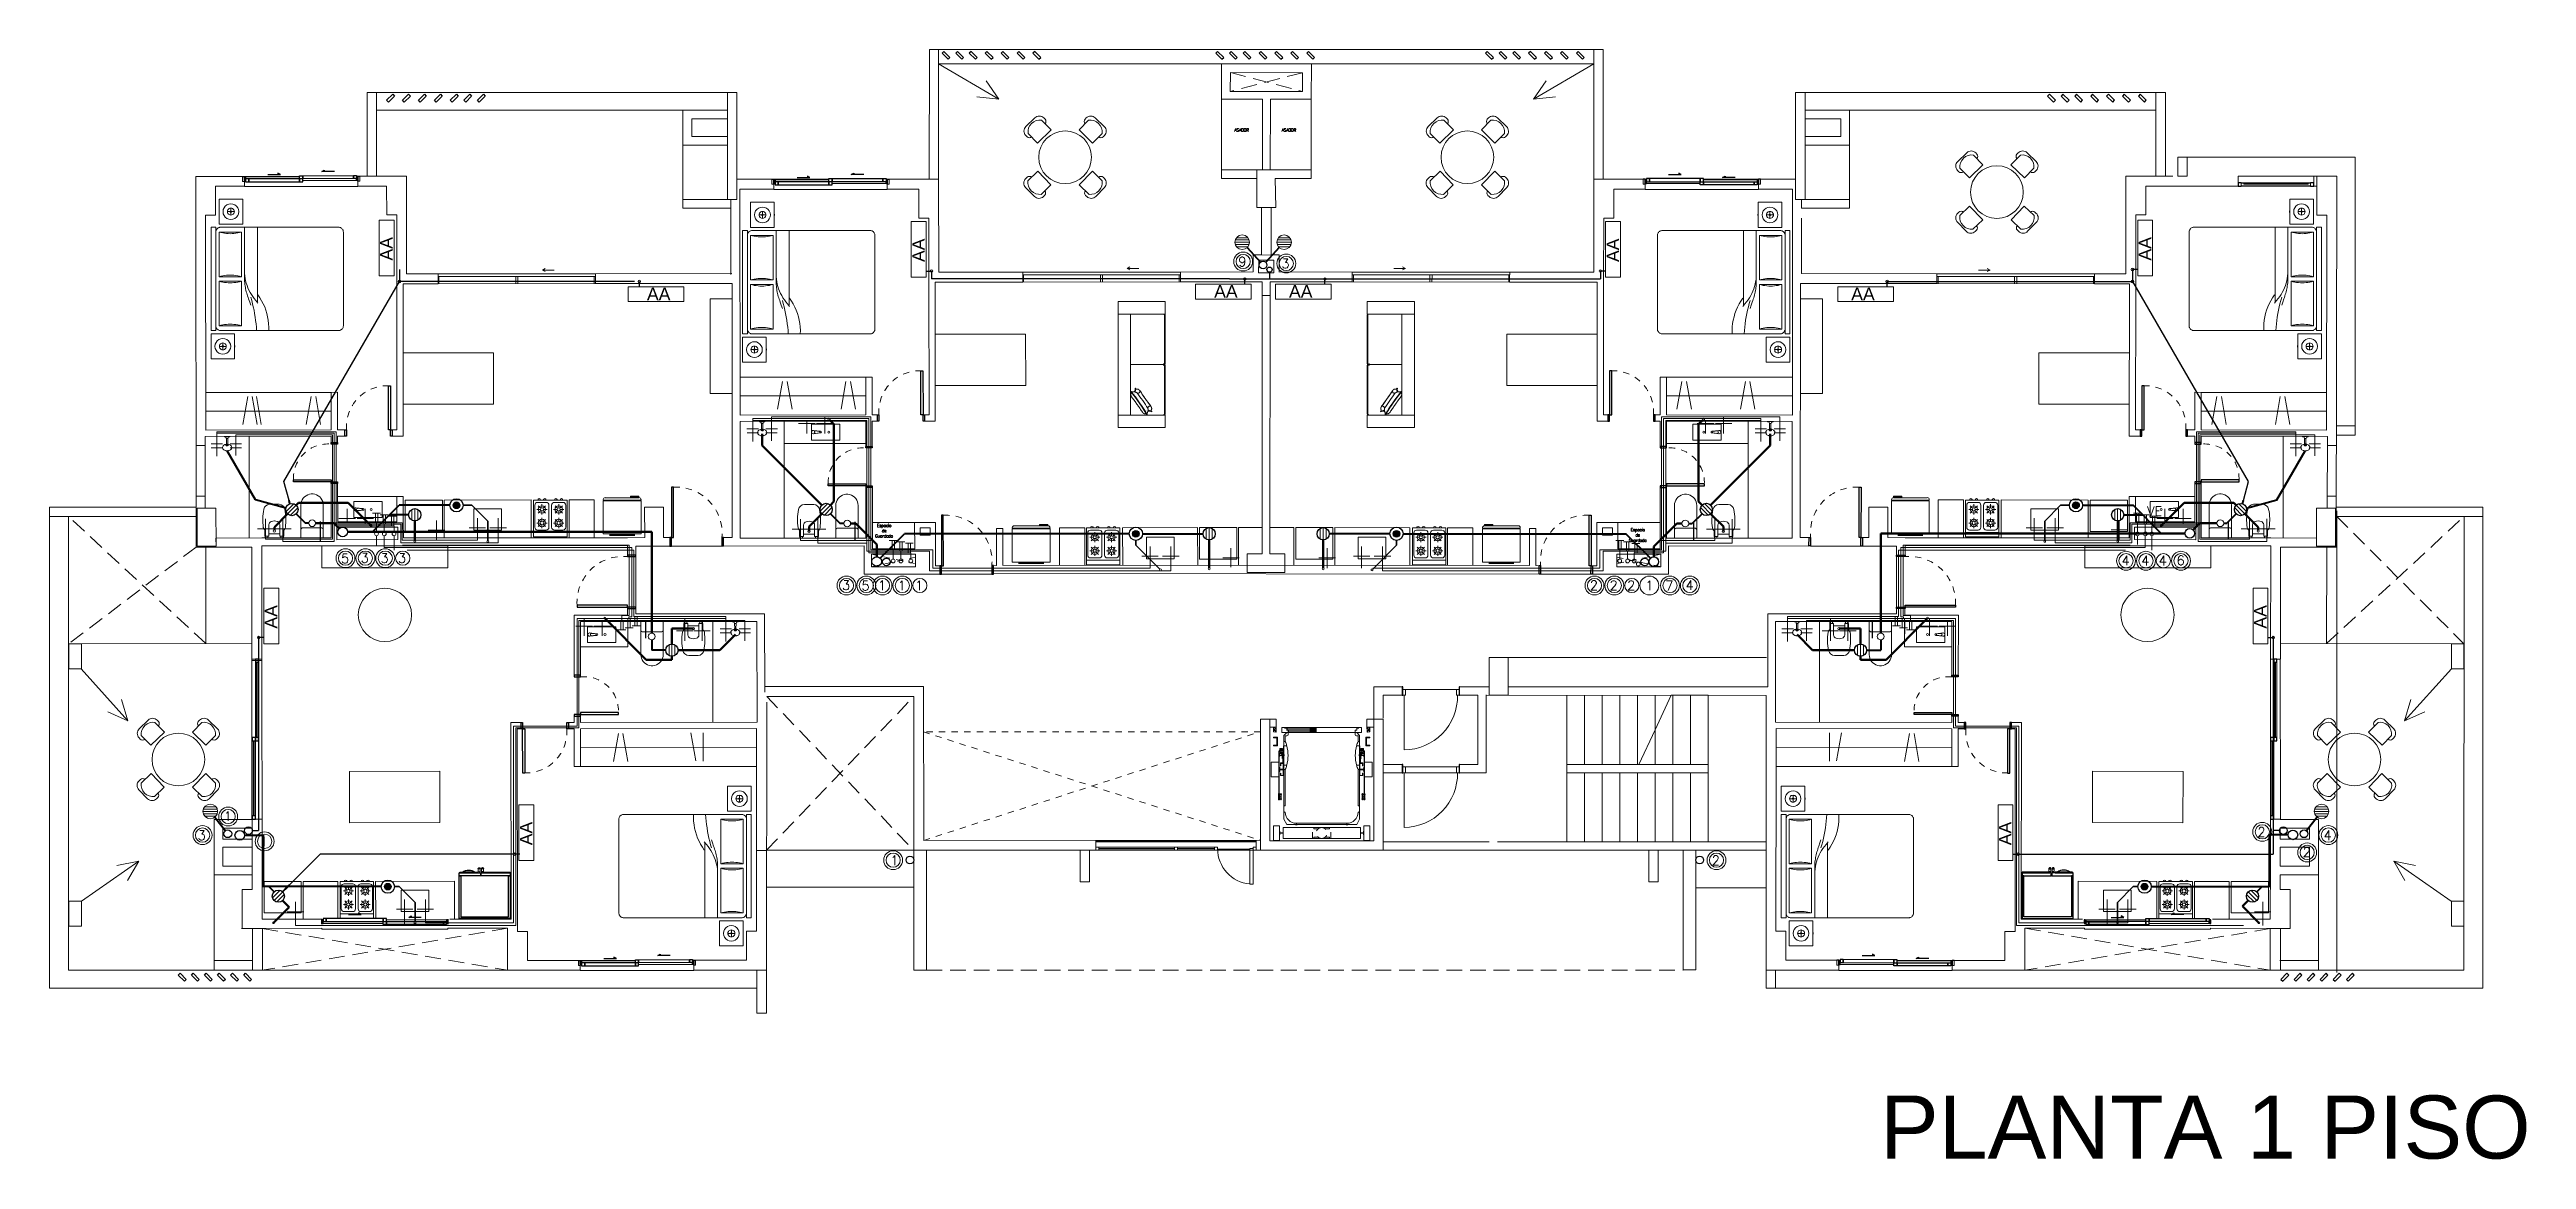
# Model space of a CAD drawing. Header units: millimetres. Extents: x 539 to 842, y -453 to -96.
# Drawn here: x 792.75 to 832.05, y -326.4 to -308.79 of the extents above; entities that cross this region are included whole.
import ezdxf
from ezdxf.enums import TextEntityAlignment as Align

# ---------------------------------------------------------------- set-up
doc = ezdxf.new("R2010")
doc.units = ezdxf.units.MM
doc.header["$LTSCALE"] = 0.1
for name, pattern in [('ACAD_ISO02W100', [15, 12, -3]), ('Basculante', [0.003969, 0.002381, -0.001587]), ('CENTER', [2.25, 1, -0.1, 0.05, -0.1, 1]), ('CONTINUA', [0]), ('DASHED', [0.7, 0.5, -0.2]), ('HIDDEN', [0.375, 0.25, -0.125]), ('HIDDEN2', [0.1875, 0.125, -0.0625]), ('Trazo', [0.00635, 0.003175, -0.003175])]:
    doc.linetypes.add(name, pattern=pattern)
doc.layers.get('0').update_dxf_attribs({"lineweight": 5})
for name, color, linetype, lineweight in [('00-Agua Caliente', 1, 'Continuous', 20), ('00-Agua Fria', 5, 'ACAD_ISO02W100', 20), ('00-Texto AC', 7, 'Continuous', 18), ('00-Texto AF', 7, 'Continuous', 18), ('A-DETL-GENF', 7, 'Continuous', 5), ('A-DOOR', 7, 'Continuous', 5), ('A-DOOR-FRAM', 7, 'Continuous', 5), ('A-GENM', 7, 'Continuous', 5), ('A-GLAZ', 7, 'Continuous', 5), ('A-GLAZ-CURT', 7, 'Continuous', 5), ('A-GLAZ-CWMG', 7, 'Continuous', 5), ('A-GLAZ-SILL', 7, 'Continuous', 5), ('A-WALL', 7, 'Continuous', 5), ('Arq-Equipamiento', 250, 'Continuous', 5), ('Lavarropa', 7, 'HIDDEN', 5), ('MUEBLES', 250, 'Continuous', 5), ('P-SANR-FIXT', 7, 'Continuous', 5), ('S-COLS', 7, 'Continuous', 5)]:
    doc.layers.add(name, color=color, linetype=linetype, lineweight=lineweight)
for name, color, linetype in [('00-Pluvial', 40, 'Continuous'), ('00-Secundario', 24, 'Continuous'), ('00-Ventilacion', 3, 'Continuous'), ('Secundario', 24, 'Continuous'), ('Textos', 7, 'Continuous')]:
    doc.layers.add(name, color=color, linetype=linetype)
doc.layers.add('00-Primario', color=7, linetype='Continuous', true_color=0xff2400)
doc.layers.add('A-DOOR-HDLN', color=5, linetype='Trazo', lineweight=5, true_color=0x0000ff)
doc.styles.add('Romans', font='romans.shx')
doc.styles.add('Romans 1.50', font='romans.shx', dxfattribs={"width": 0.8, "height": 0.15})
doc.styles.get("Standard").update_dxf_attribs({"font": 'arial.ttf'})

msp = doc.modelspace()

# ---------------------------------------------------------------- texts
at = {"color": 8, "char_height": 0.2, "attachment_point": 1, "rotation": 90}
for insert in [(797.991, -312.139), (806.434, -312.162), (817.451, -312.162), (825.894, -312.139), (796.161, -317.98), (827.725, -317.98), (800.209, -321.418), (823.677, -321.418)]:
    msp.add_mtext_dynamic_manual_height_columns('AA', width=1, gutter_width=12.5, heights=[0], dxfattribs=dict(at, insert=insert))
at = {"color": 8}
for s, width, insert, char_height, attachment_point in [('AA', 1, (802.598, -312.569), 0.2, 3), ('AA', 1, (811.598, -312.528), 0.2, 3), ('AA', 1, (812.413, -312.528), 0.2, 1), ('AA', 1, (821.334, -312.569), 0.2, 1), ('PLANTA 1 PISO', 25.75024, (821.79, -325.39), 1, 1)]:
    msp.add_mtext_dynamic_manual_height_columns(s, width=width, gutter_width=12.5, heights=[0], dxfattribs=dict(at, insert=insert, char_height=char_height, attachment_point=attachment_point))
at = {"layer": '00-Texto AC', "style": 'Romans'}
for s, p in [('3', (797.997, -316.936)), ('3', (798.275, -316.936)), ('4', (825.935, -316.976)), ('4', (826.213, -316.976)), ('1', (806.203, -317.37)), ('1', (806.48, -317.37)), ('2', (817.5, -317.37)), ('2', (817.778, -317.37))]:
    msp.add_text(s, height=0.15, rotation=360, dxfattribs=at).set_placement(p)
at = {"layer": '00-Texto AF', "style": 'Romans'}
msp.add_text('VE', height=0.15, dxfattribs=at).set_placement((826.148, -316.115), align=Align.MIDDLE_CENTER)
for s, p in [('3', (797.684, -316.934)), ('4', (825.622, -316.974)), ('1', (805.89, -317.368)), ('2', (817.187, -317.368))]:
    msp.add_text(s, height=0.15, rotation=360, dxfattribs=at).set_placement(p)
msp.add_text('1', height=0.15, rotation=360, dxfattribs=at).set_placement((818.131, -317.296), align=Align.MIDDLE_CENTER)
at = {"layer": 'Textos', "style": 'Romans'}
for s, rotation, p in [('9', 360, (811.609, -312.231)), ('3', 360, (812.294, -312.262)), ('5', 360, (797.371, -316.942)), ('6', 360, (826.497, -316.972)), ('3', 360, (805.322, -317.366)), ('5', 360, (805.629, -317.374)), ('7', 360, (818.382, -317.374)), ('4', 360, (818.704, -317.366)), ('1', 360, (795.512, -321.031)), ('3', 360, (795.097, -321.335)), ('1', 360, (796.082, -321.434)), ('2', 360, (827.779, -321.283)), ('2', 360, (828.499, -321.601)), ('4', 360, (828.828, -321.335)), ('1', 0, (806.087, -321.733)), ('2', 360, (819.121, -321.733))]:
    msp.add_text(s, height=0.15, rotation=rotation, dxfattribs=at).set_placement(p)

# ---------------------------------------------------------------- blocks, each defined once
blk = doc.blocks.new('Family7 - Puerta OBLAK - Acceso-2885777-1-TORRE-ARQ-PB')
at = {"layer": 'A-DOOR', "color": 8, "lineweight": 25}
for p, q in [((-0.425, -0.067), (-0.425, 0.067)), ((-0.425, 0.067), (-0.4, 0.067)), ((-0.4, 0.067), (-0.4, -0.067)), ((0.4, -0.067), (0.4, 0.067)), ((0.4, 0.067), (0.425, 0.067)), ((0.425, 0.067), (0.425, -0.067)), ((-0.4, -0.067), (-0.425, -0.067)), ((-0.4, -0.067), (-0.369, -0.067)), ((-0.4, -0.867), (-0.4, -0.067)), ((-0.369, -0.067), (-0.369, -0.867)), ((0.425, -0.067), (0.4, -0.067)), ((-0.369, -0.867), (-0.4, -0.867))]:
    blk.add_line(p, q, dxfattribs=at)
at = {"layer": 'A-DOOR-HDLN', "color": 8}
blk.add_arc((-0.327, -0.138), 0.73, 266.6701, 5.5698, dxfattribs=at)
blk = doc.blocks.new('Family6 - Puerta OBLAK - Baño-2882893-1-TORRE-ARQ-PB')
at = {"layer": 'A-DOOR', "color": 8, "lineweight": 25}
for p, q in [((-0.3, 0.05), (-0.325, 0.05)), ((-0.325, 0.05), (-0.325, -0.05)), ((-0.3, -0.05), (-0.3, 0.05)), ((0.325, 0.05), (0.3, 0.05)), ((0.3, 0.05), (0.3, -0.05)), ((0.325, -0.05), (0.325, 0.05)), ((-0.325, -0.05), (-0.3, -0.05)), ((-0.3, -0.051), (-0.3, -0.651)), ((-0.268, -0.051), (-0.3, -0.051)), ((-0.268, -0.651), (-0.268, -0.051)), ((0.3, -0.05), (0.325, -0.05)), ((-0.3, -0.651), (-0.268, -0.651))]:
    blk.add_line(p, q, dxfattribs=at)
at = {"layer": 'A-DOOR-HDLN', "color": 8}
blk.add_arc((-0.244, -0.105), 0.546, 267.4017, 5.688, dxfattribs=at)
blk = doc.blocks.new('Family6 - Puerta OBLAK - Baño-2882883-1-TORRE-ARQ-PB')
at = {"layer": 'A-DOOR', "color": 8, "lineweight": 25}
for p, q in [((-0.3, 0.651), (-0.268, 0.651)), ((-0.3, 0.051), (-0.3, 0.651)), ((-0.268, 0.651), (-0.268, 0.051)), ((-0.325, -0.05), (-0.325, 0.05)), ((-0.325, 0.05), (-0.3, 0.05)), ((-0.268, 0.051), (-0.3, 0.051)), ((-0.3, 0.05), (-0.3, -0.05)), ((0.3, -0.05), (0.3, 0.05)), ((0.3, 0.05), (0.325, 0.05)), ((0.325, 0.05), (0.325, -0.05)), ((-0.3, -0.05), (-0.325, -0.05)), ((0.325, -0.05), (0.3, -0.05))]:
    blk.add_line(p, q, dxfattribs=at)
at = {"layer": 'A-DOOR-HDLN', "color": 8}
blk.add_arc((-0.244, 0.105), 0.546, 354.312, 92.5983, dxfattribs=at)
blk = doc.blocks.new('Family5 - Puerta OPBLAK - Dormitorio-2880729-1-TORRE-ARQ-PB')
at = {"layer": 'A-DOOR', "color": 8, "lineweight": 25}
for p, q in [((-0.35, 0.05), (-0.375, 0.05)), ((-0.375, 0.05), (-0.375, -0.05)), ((-0.35, -0.05), (-0.35, 0.05)), ((0.375, 0.05), (0.35, 0.05)), ((0.35, 0.05), (0.35, -0.05)), ((0.375, -0.05), (0.375, 0.05)), ((-0.375, -0.05), (-0.35, -0.05)), ((0.35, -0.05), (0.315, -0.05)), ((0.315, -0.05), (0.315, -0.75)), ((0.35, -0.75), (0.35, -0.05)), ((0.35, -0.05), (0.375, -0.05)), ((0.315, -0.75), (0.35, -0.75))]:
    blk.add_line(p, q, dxfattribs=at)
at = {"layer": 'A-DOOR-HDLN', "color": 8}
blk.add_arc((0.302, -0.097), 0.653, 175.8984, 271.164, dxfattribs=at)
blk = doc.blocks.new('Doors_Sliding_Milgard_Aluminum-Series_2-Panels - PV 2_50 X 2_10-2402500-1-TORRE-ARQ-PB')
at = {"layer": 'A-DOOR', "color": 8}
for p, q in [((1.192, 0.078), (-1.308, 0.078)), ((-1.308, 0.078), (-1.308, -0.035)), ((-1.308, 0.078), (1.192, 0.078)), ((1.192, -0.035), (1.192, 0.078)), ((-1.308, -0.035), (1.192, -0.035)), ((0.347, -0.138), (0.391, -0.113)), ((0.347, -0.138), (0.391, -0.164)), ((0.532, -0.138), (0.347, -0.138))]:
    blk.add_line(p, q, dxfattribs=at)
at = {"layer": 'A-DOOR-FRAM', "color": 8}
for p, q in [((-1.295, 0.078), (-1.295, -0.035)), ((-0.076, 0.078), (-0.076, -0.035)), ((-0.041, 0.078), (-0.041, -0.035)), ((1.171, 0.078), (1.171, -0.035))]:
    blk.add_line(p, q, dxfattribs=at)
blk = doc.blocks.new('Windows_Opening-Slide_UFME_Fenetre_Coulissante_2V - 1_20 x 1_80-1553890-1-TORRE-ARQ-PB')
at = {"layer": 'A-GLAZ', "color": 8, "lineweight": 25}
for p, q in [((-0.9, -0.078), (-0.9, 0.002)), ((-0.88, 0.008), (-0.83, 0.008)), ((-0.88, -0.04), (-0.88, 0.008)), ((-0.83, 0.008), (-0.025, 0.008)), ((-0.83, -0.04), (-0.83, 0.008)), ((-0.83, 0.008), (-0.83, -0.04)), ((-0.025, 0.008), (-0.025, -0.04)), ((-0.025, -0.04), (-0.025, 0.008)), ((-0.025, 0.008), (0.025, 0.008)), ((0.025, 0.008), (0.025, -0.04)), ((0.9, 0.002), (0.9, -0.078)), ((-0.93, -0.078), (-0.9, -0.078)), ((-0.88, -0.011), (-0.9, -0.011)), ((-0.9, -0.011), (-0.9, -0.069)), ((-0.9, -0.069), (-0.88, -0.069)), ((-0.83, -0.04), (-0.88, -0.04)), ((-0.88, -0.069), (-0.88, -0.04)), ((-0.025, -0.04), (-0.83, -0.04)), ((-0.528, -0.106), (-0.328, -0.106)), ((-0.368, -0.129), (-0.368, -0.106)), ((-0.328, -0.106), (-0.368, -0.129)), ((0.025, -0.04), (-0.025, -0.04)), ((0.025, -0.04), (-0.025, -0.04)), ((-0.025, -0.04), (-0.025, -0.088)), ((-0.025, -0.088), (0.025, -0.088)), ((0.83, -0.04), (0.025, -0.04)), ((0.025, -0.04), (0.025, -0.088)), ((0.025, -0.088), (0.025, -0.04)), ((0.025, -0.088), (0.83, -0.088)), ((0.328, -0.154), (0.368, -0.177)), ((0.528, -0.154), (0.328, -0.154)), ((0.368, -0.177), (0.368, -0.154)), ((0.83, -0.088), (0.83, -0.04)), ((0.88, -0.04), (0.83, -0.04)), ((0.83, -0.04), (0.83, -0.088)), ((0.83, -0.088), (0.88, -0.088)), ((0.9, -0.011), (0.88, -0.011)), ((0.88, -0.011), (0.88, -0.04)), ((0.88, -0.088), (0.88, -0.04)), ((0.88, -0.069), (0.9, -0.069)), ((0.9, -0.069), (0.9, -0.011)), ((0.9, -0.078), (0.93, -0.078))]:
    blk.add_line(p, q, dxfattribs=at)
at = {"layer": 'A-GLAZ', "color": 8}
for p, q in [((-0.9, -0.078), (-0.025, -0.078)), ((-0.88, -0.069), (-0.025, -0.069)), ((0.88, -0.011), (0.025, -0.011)), ((0.88, -0.078), (0.9, -0.078))]:
    blk.add_line(p, q, dxfattribs=at)
at = {"layer": 'A-GLAZ-SILL', "color": 8}
for p, q in [((-0.9, 0.078), (-0.9, 0.082)), ((0.9, 0.082), (-0.9, 0.082)), ((0.9, 0.082), (0.9, 0.078))]:
    blk.add_line(p, q, dxfattribs=at)
blk = doc.blocks.new('Windows_Opening-Slide_UFME_Fenetre_Coulissante_2V - 1_20 x 1_80-2559393-1-TORRE-ARQ-PB')
at = {"layer": 'A-GLAZ', "color": 8, "lineweight": 25}
for p, q in [((-0.9, -0.078), (-0.9, 0.002)), ((-0.88, 0.008), (-0.83, 0.008)), ((-0.88, -0.04), (-0.88, 0.008)), ((-0.83, 0.008), (-0.025, 0.008)), ((-0.83, -0.04), (-0.83, 0.008)), ((-0.83, 0.008), (-0.83, -0.04)), ((-0.025, 0.008), (-0.025, -0.04)), ((-0.025, -0.04), (-0.025, 0.008)), ((-0.025, 0.008), (0.025, 0.008)), ((0.025, 0.008), (0.025, -0.04)), ((0.9, 0.002), (0.9, -0.078)), ((-0.93, -0.078), (-0.9, -0.078)), ((-0.88, -0.011), (-0.9, -0.011)), ((-0.9, -0.011), (-0.9, -0.069)), ((-0.9, -0.069), (-0.88, -0.069)), ((-0.83, -0.04), (-0.88, -0.04)), ((-0.88, -0.069), (-0.88, -0.04)), ((-0.025, -0.04), (-0.83, -0.04)), ((-0.528, -0.106), (-0.328, -0.106)), ((-0.368, -0.129), (-0.368, -0.106)), ((-0.328, -0.106), (-0.368, -0.129)), ((0.025, -0.04), (-0.025, -0.04)), ((0.025, -0.04), (-0.025, -0.04)), ((-0.025, -0.04), (-0.025, -0.088)), ((-0.025, -0.088), (0.025, -0.088)), ((0.83, -0.04), (0.025, -0.04)), ((0.025, -0.04), (0.025, -0.088)), ((0.025, -0.088), (0.025, -0.04)), ((0.025, -0.088), (0.83, -0.088)), ((0.328, -0.154), (0.367, -0.177)), ((0.527, -0.154), (0.328, -0.154)), ((0.367, -0.177), (0.367, -0.154)), ((0.83, -0.088), (0.83, -0.04)), ((0.88, -0.04), (0.83, -0.04)), ((0.83, -0.04), (0.83, -0.088)), ((0.83, -0.088), (0.88, -0.088)), ((0.9, -0.011), (0.88, -0.011)), ((0.88, -0.011), (0.88, -0.04)), ((0.88, -0.088), (0.88, -0.04)), ((0.88, -0.069), (0.9, -0.069)), ((0.9, -0.069), (0.9, -0.011)), ((0.9, -0.078), (0.93, -0.078))]:
    blk.add_line(p, q, dxfattribs=at)
at = {"layer": 'A-GLAZ', "color": 8}
for p, q in [((-0.9, -0.078), (-0.025, -0.078)), ((-0.88, -0.069), (-0.025, -0.069)), ((0.88, -0.011), (0.025, -0.011)), ((0.88, -0.078), (0.9, -0.078))]:
    blk.add_line(p, q, dxfattribs=at)
at = {"layer": 'A-GLAZ-SILL', "color": 8}
for p, q in [((-0.9, 0.078), (-0.9, 0.082)), ((0.9, 0.082), (-0.9, 0.082)), ((0.9, 0.082), (0.9, 0.078))]:
    blk.add_line(p, q, dxfattribs=at)
blk = doc.blocks.new('Windows_Opening-Slide_UFME_Fenetre_Coulissante_2V - 1_20 x 2_00-2724253-1-TORRE-ARQ-PB')
at = {"layer": 'A-GLAZ', "color": 8, "lineweight": 25}
for p, q in [((-1, 0.072), (-1, -0.008)), ((-1, 0.063), (-0.98, 0.063)), ((-1, 0.005), (-1, 0.063)), ((-0.98, 0.005), (-1, 0.005)), ((-0.98, 0.063), (-0.98, 0.034)), ((-0.98, 0.034), (-0.98, -0.014)), ((-0.93, 0.034), (-0.98, 0.034)), ((-0.025, 0.034), (-0.93, 0.034)), ((-0.93, 0.034), (-0.93, -0.014)), ((-0.93, -0.014), (-0.93, 0.034)), ((-0.578, 0.1), (-0.378, 0.1)), ((-0.418, 0.123), (-0.418, 0.1)), ((-0.378, 0.1), (-0.418, 0.123)), ((-0.025, 0.082), (0.025, 0.082)), ((-0.025, 0.034), (-0.025, 0.082)), ((-0.025, -0.014), (-0.025, 0.034)), ((0.025, 0.034), (-0.025, 0.034)), ((-0.025, 0.034), (-0.025, -0.014)), ((0.025, 0.034), (-0.025, 0.034)), ((0.025, 0.034), (0.025, 0.082)), ((0.025, 0.082), (0.93, 0.082)), ((0.025, 0.082), (0.025, 0.034)), ((0.025, -0.014), (0.025, 0.034)), ((0.93, 0.034), (0.025, 0.034)), ((0.577, 0.148), (0.377, 0.148)), ((0.93, 0.082), (0.93, 0.034)), ((0.93, 0.082), (0.98, 0.082)), ((0.93, 0.034), (0.93, 0.082)), ((0.98, 0.034), (0.93, 0.034)), ((0.98, 0.082), (0.98, 0.034)), ((0.98, 0.063), (1, 0.063)), ((0.98, 0.005), (0.98, 0.034)), ((1, 0.005), (0.98, 0.005)), ((1, -0.008), (1, 0.072)), ((1, 0.063), (1, 0.005)), ((-0.98, -0.014), (-0.93, -0.014)), ((-0.93, -0.014), (-0.025, -0.014)), ((-0.025, -0.014), (0.025, -0.014))]:
    blk.add_line(p, q, dxfattribs=at)
at = {"layer": 'A-GLAZ', "color": 8}
for p, q in [((-0.98, 0.063), (-0.025, 0.063)), ((0.98, 0.005), (0.025, 0.005))]:
    blk.add_line(p, q, dxfattribs=at)
at = {"layer": 'A-GLAZ', "lineweight": 25}
for p, q in [((0.377, 0.148), (0.417, 0.171)), ((0.417, 0.171), (0.417, 0.148))]:
    blk.add_line(p, q, dxfattribs=at)
at = {"layer": 'A-GLAZ-SILL', "color": 8}
for p, q in [((-1, -0.088), (-1, -0.072)), ((-1, -0.088), (1, -0.088)), ((1, -0.072), (1, -0.088))]:
    blk.add_line(p, q, dxfattribs=at)
blk = doc.blocks.new('Cocina 51cm')
at = {"layer": 'MUEBLES', "color": 8}
for p, q in [((-0.255, -0.036), (0, -0.036)), ((-0.214, -0.185), (-0.151, -0.185)), ((-0.191, -0.127), (-0.146, -0.172)), ((-0.146, -0.197), (-0.191, -0.242)), ((-0.191, -0.343), (-0.146, -0.388)), ((-0.133, -0.104), (-0.133, -0.167)), ((-0.133, -0.203), (-0.133, -0.266)), ((-0.133, -0.32), (-0.133, -0.383)), ((-0.076, -0.127), (-0.121, -0.172)), ((-0.121, -0.197), (-0.076, -0.242)), ((-0.076, -0.343), (-0.121, -0.388)), ((-0.115, -0.185), (-0.052, -0.185)), ((0, -0.036), (0.255, -0.036)), ((0.052, -0.185), (0.115, -0.185)), ((0.076, -0.127), (0.121, -0.172)), ((0.121, -0.197), (0.076, -0.242)), ((0.076, -0.343), (0.121, -0.388)), ((0.133, -0.104), (0.133, -0.167)), ((0.133, -0.203), (0.133, -0.266)), ((0.133, -0.32), (0.133, -0.383)), ((0.191, -0.127), (0.146, -0.172)), ((0.146, -0.197), (0.191, -0.242)), ((0.191, -0.343), (0.146, -0.388)), ((0.151, -0.185), (0.214, -0.185)), ((-0.214, -0.401), (-0.151, -0.401)), ((-0.146, -0.413), (-0.191, -0.458)), ((-0.133, -0.419), (-0.133, -0.482)), ((-0.121, -0.413), (-0.076, -0.458)), ((-0.115, -0.401), (-0.052, -0.401)), ((0.052, -0.401), (0.115, -0.401)), ((0.121, -0.413), (0.076, -0.458)), ((0.133, -0.419), (0.133, -0.482)), ((0.146, -0.413), (0.191, -0.458)), ((0.151, -0.401), (0.214, -0.401))]:
    blk.add_line(p, q, dxfattribs=at)
blk.add_lwpolyline([(-0.265, 0.036), (0.265, 0.036), (0.265, -0.549), (-0.265, -0.549)], close=True, dxfattribs=at)
for points in [[(-0.201, -0.513), (-0.066, -0.513, 0.414214), (-0.021, -0.468), (-0.021, -0.117, 0.414214), (-0.066, -0.072), (-0.201, -0.072, 0.414214), (-0.246, -0.117), (-0.246, -0.468, 0.414214)], [(0.066, -0.513), (0.201, -0.513, 0.414214), (0.246, -0.468), (0.246, -0.117, 0.414214), (0.201, -0.072), (0.066, -0.072, 0.414214), (0.021, -0.117), (0.021, -0.468, 0.414214)]]:
    blk.add_lwpolyline(points, format="xyb", close=True, dxfattribs=at)
for centre in [(-0.133, -0.185), (-0.133, -0.401), (0.133, -0.185), (0.133, -0.401)]:
    blk.add_circle(centre, 0.0585, dxfattribs=at)
for centre in [(-0.178, -0.549), (-0.089, -0.549), (0.089, -0.549), (0.178, -0.549)]:
    blk.add_arc(centre, 0.0225, 180, 0, dxfattribs=at)
blk = doc.blocks.new('A$C2F886EFE')
at = {"layer": 'MUEBLES', "color": 8}
for p, q in [((0, 0.072), (0, 0.597)), ((0, 0.597), (0.6, 0.597)), ((0.1, 0.623), (0.498, 0.623)), ((0.1, 0.613), (0.498, 0.613)), ((0.6, 0.072), (0.6, 0.597)), ((0, 0.072), (0.6, 0.072)), ((0, 0.062), (0.6, 0.062)), ((0, 0.053), (0, 0.062)), ((0.006, 0.062), (0.006, 0.072)), ((0.032, 0.022), (0.568, 0.022)), ((0.034, 0.022), (0.034, 0)), ((0.04, 0.022), (0.04, 0.006)), ((0.04, 0.006), (0.159, 0.006)), ((0.159, 0.022), (0.159, 0.006)), ((0.165, 0.022), (0.165, 0)), ((0.594, 0.062), (0.594, 0.072)), ((0.6, 0.053), (0.6, 0.062)), ((0.165, 0), (0.034, 0))]:
    blk.add_line(p, q, dxfattribs=at)
for centre, start, end in [((0.032, 0.053), 180, 270), ((0.568, 0.053), 270, 0)]:
    blk.add_arc(centre, 0.0315, start, end, dxfattribs=at)
blk = doc.blocks.new('GE_Profile_Stainless_Steel_256_cu_ft_Side-by-Side_Refrigerator_ENERGY_STAR_7908 - GE_Profile_Stainless_Steel_256_cu_ft_Side-by-Side_Refrigerator_ENERGY_STAR_7908-2745218-2-TORRE-ARQ- PB _-2_14_')
at = {"layer": 'A-GENM', "color": 8, "lineweight": 25}
for p, q in [((-0.404, 0.445), (-0.404, -0.23)), ((0.404, 0.445), (-0.404, 0.445)), ((-0.379, -0.23), (-0.379, 0.419)), ((-0.379, 0.419), (0.379, 0.419)), ((0.379, 0.419), (0.379, -0.23)), ((0.404, -0.23), (0.404, 0.445)), ((-0.067, -0.23), (-0.404, -0.23)), ((-0.404, -0.23), (-0.404, -0.28)), ((-0.404, -0.23), (-0.379, -0.23)), ((-0.404, -0.28), (-0.067, -0.28)), ((-0.117, -0.28), (-0.394, -0.28)), ((-0.394, -0.28), (-0.394, -0.291)), ((-0.394, -0.291), (-0.117, -0.291)), ((-0.155, -0.29), (-0.353, -0.29)), ((-0.117, -0.291), (-0.117, -0.28)), ((-0.067, -0.28), (-0.067, -0.23)), ((0.404, -0.23), (-0.054, -0.23)), ((-0.054, -0.23), (-0.054, -0.28)), ((-0.054, -0.28), (0.404, -0.28)), ((0.404, -0.28), (-0.032, -0.28)), ((-0.032, -0.28), (-0.032, -0.291)), ((-0.032, -0.291), (0.404, -0.291)), ((0.379, -0.23), (0.404, -0.23)), ((0.404, -0.28), (0.404, -0.23)), ((0.404, -0.291), (0.404, -0.28))]:
    blk.add_line(p, q, dxfattribs=at)
at = {"layer": 'A-GENM', "color": 8}
for p, q in [((-0.103, -0.301), (-0.103, -0.283)), ((-0.103, -0.338), (-0.103, -0.301)), ((-0.103, -0.345), (-0.103, -0.338)), ((-0.071, -0.284), (-0.071, -0.301)), ((-0.071, -0.301), (-0.071, -0.339)), ((-0.071, -0.339), (-0.071, -0.346)), ((-0.054, -0.23), (-0.067, -0.23)), ((-0.051, -0.302), (-0.051, -0.285)), ((-0.051, -0.34), (-0.051, -0.302)), ((-0.051, -0.347), (-0.051, -0.34)), ((-0.019, -0.291), (-0.019, -0.302)), ((-0.019, -0.302), (-0.019, -0.339)), ((-0.019, -0.339), (-0.019, -0.346))]:
    blk.add_line(p, q, dxfattribs=at)
at = {"layer": 'A-GENM', "color": 8, "flags": 128}
for points in [[(-0.103, -0.338), (-0.103, -0.338), (-0.103, -0.337), (-0.103, -0.336), (-0.103, -0.335), (-0.103, -0.334), (-0.103, -0.333), (-0.103, -0.331), (-0.103, -0.329), (-0.103, -0.326), (-0.103, -0.324), (-0.103, -0.321), (-0.103, -0.318), (-0.103, -0.314), (-0.103, -0.311), (-0.103, -0.307), (-0.103, -0.303), (-0.103, -0.301)], [(-0.019, -0.302), (-0.019, -0.306), (-0.019, -0.31), (-0.019, -0.313), (-0.019, -0.317), (-0.019, -0.32), (-0.019, -0.323), (-0.019, -0.326), (-0.019, -0.328), (-0.019, -0.33), (-0.019, -0.332), (-0.019, -0.334), (-0.019, -0.336), (-0.019, -0.337), (-0.019, -0.338), (-0.019, -0.338), (-0.019, -0.339), (-0.019, -0.339)]]:
    blk.add_lwpolyline(points, dxfattribs=at)
at = {"layer": 'A-GENM', "color": 8, "lineweight": 25, "flags": 128}
for points in [[(-0.071, -0.346), (-0.077, -0.343), (-0.084, -0.341), (-0.09, -0.341), (-0.097, -0.343), (-0.103, -0.345)], [(-0.103, -0.345), (-0.102, -0.349), (-0.101, -0.353), (-0.098, -0.356), (-0.095, -0.359), (-0.092, -0.36), (-0.088, -0.361), (-0.084, -0.361), (-0.08, -0.359), (-0.076, -0.357), (-0.074, -0.354), (-0.072, -0.35), (-0.071, -0.346)], [(-0.019, -0.346), (-0.025, -0.343), (-0.032, -0.342), (-0.038, -0.342), (-0.045, -0.344), (-0.051, -0.347)], [(-0.051, -0.347), (-0.05, -0.351), (-0.048, -0.355), (-0.046, -0.358), (-0.042, -0.36), (-0.038, -0.361), (-0.034, -0.362), (-0.03, -0.361), (-0.027, -0.36), (-0.024, -0.357), (-0.021, -0.354), (-0.02, -0.35), (-0.019, -0.346)]]:
    blk.add_lwpolyline(points, dxfattribs=at)
at = {"layer": 'A-GENM', "color": 8, "lineweight": 25}
blk.add_arc((-0.254, -0.163), 0.161, 232.0677, 307.9323, dxfattribs=at)
at = {"layer": 'A-GENM', "color": 8}
for centre, start_param, end_param in [((-0.088, -0.302), 0.990204, 2.086934), ((-0.034, -0.303), 1.493351, 2.151389)]:
    blk.add_ellipse(centre, major_axis=(0.0304, 0), ratio=0.707107, start_param=start_param, end_param=end_param, dxfattribs=at)
for points in [[(-0.103, -0.301), (-0.099, -0.299), (-0.091, -0.297), (-0.08, -0.298), (-0.074, -0.3), (-0.071, -0.301)], [(-0.051, -0.302), (-0.047, -0.3), (-0.04, -0.298), (-0.028, -0.299), (-0.022, -0.3), (-0.019, -0.302)]]:
    blk.add_open_spline(points, degree=3, knots=[0, 0, 0, 0, 0.4, 0.7, 1, 1, 1, 1], dxfattribs=at)
blk = doc.blocks.new('cama grande')
at = {"layer": 'MUEBLES'}
for p, q in [((584.99, 704.561), (585.015, 704.561)), ((584.99, 704.561), (584.99, 704.187)), ((585.015, 704.561), (585.39, 704.561)), ((585.069, 704.406), (585.065, 704.374)), ((585.065, 704.374), (585.069, 704.342)), ((585.082, 704.437), (585.069, 704.406)), ((585.069, 704.342), (585.082, 704.312)), ((585.101, 704.462), (585.082, 704.437)), ((585.082, 704.312), (585.101, 704.286)), ((585.127, 704.482), (585.101, 704.462)), ((585.157, 704.495), (585.127, 704.482)), ((585.137, 704.388), (585.135, 704.374)), ((585.18, 704.374), (585.135, 704.374)), ((585.135, 704.374), (585.137, 704.36)), ((585.142, 704.402), (585.137, 704.388)), ((585.137, 704.36), (585.142, 704.347)), ((585.151, 704.413), (585.142, 704.402)), ((585.142, 704.347), (585.151, 704.335)), ((585.162, 704.422), (585.151, 704.413)), ((585.151, 704.335), (585.162, 704.326)), ((585.19, 704.499), (585.157, 704.495)), ((585.176, 704.427), (585.162, 704.422)), ((585.162, 704.326), (585.176, 704.321)), ((585.19, 704.429), (585.176, 704.427)), ((585.176, 704.321), (585.19, 704.319)), ((585.181, 704.379), (585.18, 704.377)), ((585.18, 704.377), (585.18, 704.374)), ((585.18, 704.374), (585.18, 704.371)), ((585.18, 704.371), (585.181, 704.369)), ((585.183, 704.381), (585.181, 704.379)), ((585.181, 704.369), (585.183, 704.367)), ((585.185, 704.383), (585.183, 704.381)), ((585.183, 704.367), (585.185, 704.365)), ((585.187, 704.384), (585.185, 704.383)), ((585.185, 704.365), (585.187, 704.364)), ((585.19, 704.384), (585.187, 704.384)), ((585.187, 704.364), (585.19, 704.364)), ((585.222, 704.495), (585.19, 704.499)), ((585.19, 704.429), (585.19, 704.384)), ((585.204, 704.427), (585.19, 704.429)), ((585.192, 704.384), (585.19, 704.384)), ((585.19, 704.364), (585.192, 704.364)), ((585.19, 704.364), (585.19, 704.319)), ((585.19, 704.319), (585.204, 704.321)), ((585.195, 704.383), (585.192, 704.384)), ((585.192, 704.364), (585.195, 704.365)), ((585.197, 704.381), (585.195, 704.383)), ((585.195, 704.365), (585.197, 704.367)), ((585.198, 704.379), (585.197, 704.381)), ((585.197, 704.367), (585.198, 704.369)), ((585.199, 704.377), (585.198, 704.379)), ((585.198, 704.369), (585.199, 704.371)), ((585.2, 704.374), (585.199, 704.377)), ((585.199, 704.371), (585.2, 704.374)), ((585.2, 704.374), (585.245, 704.374)), ((585.217, 704.422), (585.204, 704.427)), ((585.204, 704.321), (585.217, 704.326)), ((585.229, 704.413), (585.217, 704.422)), ((585.217, 704.326), (585.229, 704.335)), ((585.252, 704.482), (585.222, 704.495)), ((585.237, 704.402), (585.229, 704.413)), ((585.229, 704.335), (585.237, 704.347)), ((585.243, 704.388), (585.237, 704.402)), ((585.237, 704.347), (585.243, 704.36)), ((585.245, 704.374), (585.243, 704.388)), ((585.243, 704.36), (585.245, 704.374)), ((585.278, 704.462), (585.252, 704.482)), ((585.298, 704.437), (585.278, 704.462)), ((585.278, 704.286), (585.298, 704.312)), ((585.311, 704.406), (585.298, 704.437)), ((585.298, 704.312), (585.311, 704.342)), ((585.315, 704.374), (585.311, 704.406)), ((585.311, 704.342), (585.315, 704.374)), ((585.39, 704.187), (585.39, 704.561)), ((585.44, 704.561), (587.08, 704.561)), ((585.44, 704.485), (585.44, 704.561)), ((585.44, 704.485), (585.516, 704.485)), ((585.44, 704.485), (587.08, 704.485)), ((585.442, 704.429), (585.44, 704.419)), ((585.44, 704.419), (585.44, 704.409)), ((585.44, 703.838), (585.44, 704.409)), ((585.446, 704.438), (585.442, 704.429)), ((585.45, 704.447), (585.446, 704.438)), ((585.456, 704.455), (585.45, 704.447)), ((585.462, 704.463), (585.456, 704.455)), ((585.47, 704.47), (585.462, 704.463)), ((585.478, 704.475), (585.47, 704.47)), ((585.487, 704.479), (585.478, 704.475)), ((585.496, 704.483), (585.487, 704.479)), ((585.506, 704.485), (585.496, 704.483)), ((585.516, 704.485), (585.506, 704.485)), ((586.224, 704.434), (585.516, 704.434)), ((585.524, 704.405), (585.516, 704.434)), ((585.516, 704.434), (585.516, 704.079)), ((585.53, 704.376), (585.524, 704.405)), ((585.535, 704.346), (585.53, 704.376)), ((585.539, 704.317), (585.535, 704.346)), ((585.541, 704.287), (585.539, 704.317)), ((586.202, 704.317), (586.199, 704.287)), ((586.205, 704.346), (586.202, 704.317)), ((586.21, 704.376), (586.205, 704.346)), ((586.216, 704.405), (586.21, 704.376)), ((586.224, 704.434), (586.216, 704.405)), ((586.224, 704.079), (586.224, 704.434)), ((587.003, 704.434), (586.295, 704.434)), ((586.295, 704.434), (586.295, 704.079)), ((586.303, 704.405), (586.295, 704.434)), ((586.309, 704.376), (586.303, 704.405)), ((586.314, 704.346), (586.309, 704.376)), ((586.318, 704.317), (586.314, 704.346)), ((586.32, 704.287), (586.318, 704.317)), ((586.981, 704.317), (586.979, 704.287)), ((586.984, 704.346), (586.981, 704.317)), ((586.989, 704.376), (586.984, 704.346)), ((586.996, 704.405), (586.989, 704.376)), ((587.003, 704.434), (586.996, 704.405)), ((587.013, 704.485), (587.003, 704.485)), ((587.003, 704.485), (587.08, 704.485)), ((587.003, 704.079), (587.003, 704.434)), ((587.023, 704.483), (587.013, 704.485)), ((587.032, 704.479), (587.023, 704.483)), ((587.041, 704.475), (587.032, 704.479)), ((587.05, 704.47), (587.041, 704.475)), ((587.057, 704.463), (587.05, 704.47)), ((587.064, 704.455), (587.057, 704.463)), ((587.069, 704.447), (587.064, 704.455)), ((587.074, 704.438), (587.069, 704.447)), ((587.077, 704.429), (587.074, 704.438)), ((587.079, 704.419), (587.077, 704.429)), ((587.08, 704.409), (587.079, 704.419)), ((587.08, 704.485), (587.08, 704.561)), ((587.08, 704.409), (587.08, 704.028)), ((587.503, 704.434), (587.128, 704.434)), ((587.128, 704.059), (587.128, 704.434)), ((587.22, 704.309), (587.207, 704.279)), ((587.239, 704.335), (587.22, 704.309)), ((587.265, 704.355), (587.239, 704.335)), ((587.295, 704.367), (587.265, 704.355)), ((587.328, 704.371), (587.295, 704.367)), ((587.314, 704.3), (587.3, 704.294)), ((587.328, 704.301), (587.314, 704.3)), ((587.36, 704.367), (587.328, 704.371)), ((587.328, 704.301), (587.328, 704.256)), ((587.342, 704.3), (587.328, 704.301)), ((587.355, 704.294), (587.342, 704.3)), ((587.39, 704.355), (587.36, 704.367)), ((587.416, 704.335), (587.39, 704.355)), ((587.436, 704.309), (587.416, 704.335)), ((587.448, 704.279), (587.436, 704.309)), ((587.528, 704.434), (587.503, 704.434)), ((587.528, 704.434), (587.528, 704.059)), ((584.99, 704.187), (585.39, 704.187)), ((585.101, 704.286), (585.127, 704.266)), ((585.127, 704.266), (585.157, 704.253)), ((585.157, 704.253), (585.19, 704.249)), ((585.179, 704.187), (585.179, 704.187)), ((585.179, 704.187), (585.179, 704.184)), ((585.179, 704.184), (585.179, 704.187)), ((585.179, 704.184), (585.179, 704.187)), ((585.179, 704.184), (585.179, 704.184)), ((585.179, 704.184), (585.179, 704.184)), ((585.18, 704.184), (585.179, 704.184)), ((585.18, 704.184), (585.18, 704.187)), ((585.18, 704.184), (585.181, 704.184)), ((585.181, 704.184), (585.181, 704.187)), ((585.181, 704.184), (585.182, 704.184)), ((585.182, 704.184), (585.182, 704.187)), ((585.182, 704.184), (585.183, 704.184)), ((585.183, 704.184), (585.183, 704.187)), ((585.183, 704.184), (585.184, 704.184)), ((585.184, 704.184), (585.184, 704.187)), ((585.184, 704.184), (585.185, 704.184)), ((585.185, 704.184), (585.185, 704.187)), ((585.185, 704.184), (585.187, 704.184)), ((585.187, 704.184), (585.187, 704.187)), ((585.187, 704.184), (585.189, 704.184)), ((585.189, 704.184), (585.189, 704.187)), ((585.189, 704.184), (585.19, 704.184)), ((585.19, 704.249), (585.222, 704.253)), ((585.19, 704.184), (585.19, 704.187)), ((585.19, 704.184), (585.192, 704.184)), ((585.192, 704.184), (585.192, 704.187)), ((585.192, 704.184), (585.193, 704.184)), ((585.193, 704.184), (585.193, 704.187)), ((585.193, 704.184), (585.195, 704.184)), ((585.195, 704.184), (585.195, 704.187)), ((585.195, 704.184), (585.196, 704.184)), ((585.196, 704.184), (585.196, 704.187)), ((585.196, 704.184), (585.197, 704.184)), ((585.197, 704.184), (585.197, 704.187)), ((585.197, 704.184), (585.199, 704.184)), ((585.199, 704.184), (585.199, 704.187)), ((585.199, 704.184), (585.2, 704.184)), ((585.2, 704.184), (585.2, 704.187)), ((585.2, 704.184), (585.2, 704.187)), ((585.2, 704.184), (585.2, 704.184)), ((585.201, 704.184), (585.2, 704.184)), ((585.201, 704.184), (585.201, 704.187)), ((585.201, 704.184), (585.201, 704.187)), ((585.201, 704.187), (585.201, 704.184)), ((585.201, 704.184), (585.201, 704.184)), ((585.201, 704.184), (585.201, 704.184)), ((585.222, 704.253), (585.252, 704.266)), ((585.252, 704.266), (585.278, 704.286)), ((585.39, 704.187), (585.39, 704.187)), ((585.516, 704.079), (585.524, 704.108)), ((585.516, 704.079), (586.224, 704.079)), ((585.524, 704.108), (585.53, 704.137)), ((585.53, 704.137), (585.535, 704.167)), ((585.535, 704.167), (585.539, 704.197)), ((585.539, 704.197), (585.541, 704.227)), ((585.541, 704.257), (585.541, 704.287)), ((585.541, 704.227), (585.541, 704.257)), ((585.842, 703.931), (585.893, 703.947)), ((585.867, 703.903), (585.92, 703.916)), ((585.893, 703.947), (585.945, 703.965)), ((585.92, 703.916), (585.972, 703.931)), ((585.967, 703.973), (585.945, 703.965)), ((585.989, 703.981), (585.967, 703.973)), ((586.013, 703.921), (585.98, 703.899)), ((586.011, 703.988), (585.989, 703.981)), ((586.034, 703.995), (586.011, 703.988)), ((586.047, 703.941), (586.013, 703.921)), ((586.057, 704.001), (586.034, 703.995)), ((586.082, 703.96), (586.047, 703.941)), ((586.079, 704.007), (586.057, 704.001)), ((586.102, 704.012), (586.079, 704.007)), ((586.117, 703.976), (586.082, 703.96)), ((586.126, 704.016), (586.102, 704.012)), ((586.154, 703.99), (586.117, 703.976)), ((586.149, 704.02), (586.126, 704.016)), ((586.172, 704.023), (586.149, 704.02)), ((586.192, 704.002), (586.154, 703.99)), ((586.196, 704.026), (586.172, 704.023)), ((586.23, 704.012), (586.192, 704.002)), ((586.219, 704.028), (586.196, 704.026)), ((586.199, 704.287), (586.199, 704.257)), ((586.199, 704.257), (586.199, 704.227)), ((586.199, 704.227), (586.202, 704.197)), ((586.202, 704.197), (586.205, 704.167)), ((586.205, 704.167), (586.21, 704.137)), ((586.21, 704.137), (586.216, 704.108)), ((586.216, 704.108), (586.224, 704.079)), ((586.219, 704.028), (586.346, 704.028)), ((586.268, 704.019), (586.23, 704.012)), ((586.307, 704.025), (586.268, 704.019)), ((586.295, 704.079), (586.303, 704.108)), ((586.295, 704.079), (587.003, 704.079)), ((586.303, 704.108), (586.309, 704.137)), ((586.346, 704.028), (586.307, 704.025)), ((586.309, 704.137), (586.314, 704.167)), ((586.314, 704.167), (586.318, 704.197)), ((586.318, 704.197), (586.32, 704.227)), ((586.321, 704.257), (586.32, 704.287)), ((586.32, 704.227), (586.321, 704.257)), ((586.346, 704.028), (587.08, 704.028)), ((586.979, 704.287), (586.978, 704.257)), ((586.978, 704.257), (586.979, 704.227)), ((586.979, 704.227), (586.981, 704.197)), ((586.981, 704.197), (586.984, 704.167)), ((586.984, 704.167), (586.989, 704.137)), ((586.989, 704.137), (586.996, 704.108)), ((586.996, 704.108), (587.003, 704.079)), ((587.08, 704.028), (587.08, 703.825)), ((587.528, 704.059), (587.128, 704.059)), ((587.128, 704.059), (587.128, 704.059)), ((587.207, 704.279), (587.203, 704.246)), ((587.203, 704.246), (587.207, 704.214)), ((587.207, 704.214), (587.22, 704.184)), ((587.22, 704.184), (587.239, 704.158)), ((587.239, 704.158), (587.265, 704.138)), ((587.265, 704.138), (587.295, 704.126)), ((587.275, 704.261), (587.273, 704.246)), ((587.318, 704.246), (587.273, 704.246)), ((587.273, 704.246), (587.275, 704.232)), ((587.28, 704.274), (587.275, 704.261)), ((587.275, 704.232), (587.28, 704.219)), ((587.289, 704.285), (587.28, 704.274)), ((587.28, 704.219), (587.289, 704.208)), ((587.3, 704.294), (587.289, 704.285)), ((587.289, 704.208), (587.3, 704.199)), ((587.295, 704.126), (587.328, 704.121)), ((587.3, 704.199), (587.314, 704.193)), ((587.314, 704.193), (587.328, 704.191)), ((587.316, 704.056), (587.316, 704.059)), ((587.316, 704.059), (587.316, 704.056)), ((587.316, 704.056), (587.317, 704.056)), ((587.316, 704.056), (587.316, 704.056)), ((587.317, 704.056), (587.317, 704.059)), ((587.317, 704.056), (587.317, 704.059)), ((587.318, 704.056), (587.317, 704.056)), ((587.317, 704.056), (587.317, 704.056)), ((587.319, 704.251), (587.318, 704.249)), ((587.318, 704.249), (587.318, 704.246)), ((587.318, 704.246), (587.318, 704.244)), ((587.318, 704.244), (587.319, 704.241)), ((587.318, 704.056), (587.318, 704.059)), ((587.319, 704.056), (587.318, 704.056)), ((587.321, 704.253), (587.319, 704.251)), ((587.319, 704.241), (587.321, 704.239)), ((587.319, 704.056), (587.319, 704.059)), ((587.32, 704.056), (587.319, 704.056)), ((587.32, 704.056), (587.32, 704.059)), ((587.321, 704.056), (587.32, 704.056)), ((587.323, 704.255), (587.321, 704.253)), ((587.321, 704.239), (587.323, 704.238)), ((587.321, 704.056), (587.321, 704.059)), ((587.323, 704.056), (587.321, 704.056)), ((587.325, 704.256), (587.323, 704.255)), ((587.323, 704.238), (587.325, 704.237)), ((587.323, 704.056), (587.323, 704.059)), ((587.324, 704.056), (587.323, 704.056)), ((587.324, 704.056), (587.324, 704.059)), ((587.326, 704.056), (587.324, 704.056)), ((587.328, 704.256), (587.325, 704.256)), ((587.325, 704.237), (587.328, 704.236)), ((587.326, 704.056), (587.326, 704.059)), ((587.327, 704.056), (587.326, 704.056)), ((587.327, 704.056), (587.327, 704.059)), ((587.329, 704.056), (587.327, 704.056)), ((587.33, 704.256), (587.328, 704.256)), ((587.328, 704.236), (587.33, 704.237)), ((587.328, 704.236), (587.328, 704.191)), ((587.328, 704.191), (587.342, 704.193)), ((587.328, 704.121), (587.36, 704.126)), ((587.329, 704.056), (587.329, 704.059)), ((587.331, 704.056), (587.329, 704.056)), ((587.333, 704.255), (587.33, 704.256)), ((587.33, 704.237), (587.333, 704.238)), ((587.331, 704.056), (587.331, 704.059)), ((587.332, 704.056), (587.331, 704.056)), ((587.332, 704.056), (587.332, 704.059)), ((587.333, 704.056), (587.332, 704.056)), ((587.335, 704.253), (587.333, 704.255)), ((587.333, 704.238), (587.335, 704.239)), ((587.333, 704.056), (587.333, 704.059)), ((587.335, 704.056), (587.333, 704.056)), ((587.336, 704.251), (587.335, 704.253)), ((587.335, 704.239), (587.336, 704.241)), ((587.335, 704.056), (587.335, 704.059)), ((587.336, 704.056), (587.335, 704.056)), ((587.337, 704.249), (587.336, 704.251)), ((587.336, 704.241), (587.337, 704.244)), ((587.336, 704.056), (587.336, 704.059)), ((587.337, 704.056), (587.336, 704.056)), ((587.338, 704.246), (587.337, 704.249)), ((587.337, 704.244), (587.338, 704.246)), ((587.337, 704.056), (587.337, 704.059)), ((587.338, 704.056), (587.337, 704.056)), ((587.338, 704.246), (587.383, 704.246)), ((587.338, 704.056), (587.338, 704.059)), ((587.338, 704.056), (587.338, 704.059)), ((587.338, 704.056), (587.339, 704.056)), ((587.338, 704.056), (587.338, 704.056)), ((587.339, 704.059), (587.339, 704.059)), ((587.339, 704.059), (587.339, 704.056)), ((587.339, 704.056), (587.339, 704.059)), ((587.339, 704.056), (587.339, 704.056)), ((587.342, 704.193), (587.355, 704.199)), ((587.367, 704.285), (587.355, 704.294)), ((587.355, 704.199), (587.367, 704.208)), ((587.36, 704.126), (587.39, 704.138)), ((587.375, 704.274), (587.367, 704.285)), ((587.367, 704.208), (587.375, 704.219)), ((587.381, 704.261), (587.375, 704.274)), ((587.375, 704.219), (587.381, 704.232)), ((587.383, 704.246), (587.381, 704.261)), ((587.381, 704.232), (587.383, 704.246)), ((587.39, 704.138), (587.416, 704.158)), ((587.416, 704.158), (587.436, 704.184)), ((587.436, 704.184), (587.448, 704.214)), ((587.453, 704.246), (587.448, 704.279)), ((587.448, 704.214), (587.453, 704.246)), ((585.44, 703.838), (585.494, 703.841)), ((585.44, 703.646), (585.44, 703.838)), ((585.44, 703.646), (585.495, 703.645)), ((585.44, 702.538), (585.44, 703.646)), ((585.494, 703.841), (585.548, 703.846)), ((585.495, 703.645), (585.549, 703.648)), ((585.548, 703.846), (585.601, 703.853)), ((585.549, 703.648), (585.604, 703.654)), ((585.601, 703.853), (585.655, 703.86)), ((585.604, 703.654), (585.658, 703.663)), ((585.655, 703.86), (585.709, 703.869)), ((585.658, 703.663), (585.711, 703.676)), ((585.709, 703.869), (585.762, 703.879)), ((585.711, 703.676), (585.764, 703.691)), ((585.762, 703.879), (585.815, 703.89)), ((585.764, 703.691), (585.815, 703.71)), ((585.815, 703.89), (585.867, 703.903)), ((585.815, 703.71), (585.865, 703.733)), ((585.865, 703.733), (585.914, 703.758)), ((585.876, 703.817), (585.919, 703.85)), ((585.894, 703.825), (587.08, 703.825)), ((585.914, 703.758), (585.961, 703.786)), ((585.949, 703.876), (585.919, 703.85)), ((585.98, 703.899), (585.949, 703.876)), ((585.961, 703.786), (586.006, 703.817)), ((587.08, 703.825), (587.08, 702.538)), ((585.44, 702.538), (585.44, 702.528)), ((585.44, 702.528), (585.442, 702.518)), ((585.442, 702.518), (585.446, 702.508)), ((585.446, 702.508), (585.45, 702.5)), ((585.45, 702.5), (585.456, 702.491)), ((585.456, 702.491), (585.462, 702.484)), ((585.462, 702.484), (585.47, 702.477)), ((585.47, 702.477), (585.478, 702.472)), ((585.478, 702.472), (585.487, 702.467)), ((585.487, 702.467), (585.496, 702.464)), ((585.496, 702.464), (585.506, 702.462)), ((585.506, 702.462), (585.516, 702.461)), ((587.003, 702.461), (585.516, 702.461)), ((587.003, 702.461), (587.013, 702.462)), ((587.013, 702.462), (587.023, 702.464)), ((587.023, 702.464), (587.032, 702.467)), ((587.032, 702.467), (587.041, 702.472)), ((587.041, 702.472), (587.05, 702.477)), ((587.05, 702.477), (587.057, 702.484)), ((587.057, 702.484), (587.064, 702.491)), ((587.064, 702.491), (587.069, 702.5)), ((587.069, 702.5), (587.074, 702.508)), ((587.074, 702.508), (587.077, 702.518)), ((587.077, 702.518), (587.079, 702.528)), ((587.079, 702.528), (587.08, 702.538))]:
    blk.add_line(p, q, dxfattribs=at)
blk = doc.blocks.new('Sanitary_Toilets_Ceramica-Catalano_Zero-70-One-Piece-Close-Coupled-Syphonic - Default-V1-2-TORRE-ARQ- PB _-2_14_')
at = {"layer": 'A-DETL-GENF', "color": 8}
for p, q in [((0.044, 0.177), (0.001, 0.177)), ((0.089, 0.177), (0.044, 0.177)), ((0.133, 0.177), (0.089, 0.177)), ((0.133, 0.177), (0.142, 0.176)), ((0.524, 0.177), (0.133, 0.177)), ((0.142, 0.176), (0.133, 0.177)), ((0.142, 0.176), (0.151, 0.171)), ((0.151, 0.171), (0.142, 0.176)), ((0.151, 0.171), (0.157, 0.165)), ((0.157, 0.165), (0.151, 0.171)), ((0.157, 0.165), (0.162, 0.156)), ((0.162, 0.156), (0.157, 0.165)), ((0.162, 0.156), (0.163, 0.147)), ((0.163, 0.147), (0.162, 0.156)), ((0.163, 0.147), (0.163, -0.147)), ((0.163, 0.098), (0.163, 0.147)), ((0.163, 0.049), (0.163, 0.098)), ((0.163, 0), (0.163, 0.049)), ((0.553, 0.175), (0.524, 0.177)), ((0.581, 0.167), (0.553, 0.175)), ((0.608, 0.156), (0.581, 0.167)), ((0.633, 0.14), (0.608, 0.156)), ((0.654, 0.12), (0.633, 0.14)), ((0.672, 0.097), (0.654, 0.12)), ((0.686, 0.071), (0.672, 0.097)), ((0.696, 0.043), (0.686, 0.071)), ((0.7, 0.015), (0.696, 0.043)), ((0.7, -0.015), (0.7, 0.015)), ((0.001, -0.177), (0.044, -0.177)), ((0.044, -0.177), (0.089, -0.177)), ((0.089, -0.177), (0.133, -0.177)), ((0.142, -0.176), (0.133, -0.177)), ((0.133, -0.177), (0.142, -0.176)), ((0.133, -0.177), (0.524, -0.177)), ((0.151, -0.171), (0.142, -0.176)), ((0.142, -0.176), (0.151, -0.171)), ((0.157, -0.165), (0.151, -0.171)), ((0.151, -0.171), (0.157, -0.165)), ((0.162, -0.156), (0.157, -0.165)), ((0.157, -0.165), (0.162, -0.156)), ((0.163, -0.147), (0.162, -0.156)), ((0.162, -0.156), (0.163, -0.147)), ((0.163, -0.049), (0.163, 0)), ((0.163, -0.098), (0.163, -0.049)), ((0.163, -0.147), (0.163, -0.098)), ((0.524, -0.177), (0.553, -0.175)), ((0.553, -0.175), (0.581, -0.167)), ((0.581, -0.167), (0.608, -0.156)), ((0.608, -0.156), (0.633, -0.14)), ((0.633, -0.14), (0.654, -0.12)), ((0.654, -0.12), (0.672, -0.097)), ((0.672, -0.097), (0.686, -0.071)), ((0.686, -0.071), (0.696, -0.043)), ((0.696, -0.043), (0.7, -0.015))]:
    blk.add_line(p, q, dxfattribs=at)
blk = doc.blocks.new('Vitreous china bidet _ Debba _ Roca _ 355994xx0 - White - Debba- Roca-2705266-2-TORRE-ARQ- PB _-2_14_')
at = {"layer": 'P-SANR-FIXT', "color": 8}
for p, q in [((-0.024, 0.169), (-0.024, 0.08)), ((-0.024, 0.08), (-0.019, 0.08)), ((-0.019, 0.08), (-0.019, 0.06)), ((-0.019, 0.08), (0.022, 0.08)), ((-0.019, 0.06), (-0.006, 0.06)), ((-0.006, 0.06), (-0.006, 0.051)), ((0.022, 0.08), (0.036, 0.08)), ((0.022, 0.06), (0.022, 0.08)), ((0.026, 0.06), (0.022, 0.06)), ((0.026, 0.051), (0.026, 0.06)), ((0.036, 0.08), (0.036, 0.262)), ((0.036, 0.116), (0.214, 0.116)), ((0.214, 0.262), (0.214, 0.08)), ((0.214, 0.08), (0.228, 0.08)), ((0.224, 0.06), (0.228, 0.06)), ((0.224, 0.051), (0.224, 0.06)), ((0.228, 0.08), (0.269, 0.08)), ((0.228, 0.06), (0.228, 0.08)), ((0.256, 0.051), (0.256, 0.06)), ((0.256, 0.06), (0.269, 0.06)), ((0.269, 0.06), (0.269, 0.08)), ((0.269, 0.08), (0.274, 0.08)), ((0.274, 0.08), (0.274, 0.169))]:
    blk.add_line(p, q, dxfattribs=at)
for centre, radius, start, end in [((0.809, 0.337), 0.867, 168.7556, 187.8739), ((0.058, 0.487), 0.101, 93.8692, 168.7556), ((0.125, -0.511), 1.101, 86.1308, 93.8692), ((0.192, 0.487), 0.101, 11.2444, 86.1308), ((-0.559, 0.337), 0.867, 352.1261, 11.2444), ((0.009, 0.227), 0.0594, 187.8739, 225.1331), ((-0.041, 0.169), 0.0175, 0, 63.7001), ((0.1, 0.253), 0.0649, 110.1691, 171.8309), ((0.129, 0.135), 0.186, 91.3288, 106.151), ((0.125, 0.161), 0.0175, 0, 180), ((0.125, 0.161), 0.0175, 180, 0), ((0.121, 0.135), 0.186, 73.849, 88.6712), ((0.15, 0.253), 0.0649, 8.1691, 69.8309), ((0.29, 0.169), 0.0167, 126.2715, 179.7285), ((0.241, 0.227), 0.0594, 311.2548, 352.1261)]:
    blk.add_arc(centre, radius, start, end, dxfattribs=at)
blk = doc.blocks.new('Shower-Valve_Trim-KOHLER-Alteo-K-TS45106 - 2_5 GPM_ 2BZ-Oil-Rubed Nickel-V7-2-TORRE-ARQ- PB _-2_14_')
at = {"layer": 'P-SANR-FIXT', "color": 8}
for p, q in [((2.517, -14.261), (2.506, -14.304)), ((2.506, -14.304), (2.51, -14.304)), ((2.527, -14.218), (2.517, -14.261)), ((2.53, -14.22), (2.527, -14.218)), ((2.527, -14.281), (2.542, -14.282)), ((2.549, -14.254), (2.535, -14.249)), ((2.543, -14.282), (2.544, -14.279)), ((2.544, -14.279), (2.549, -14.258)), ((2.544, -14.279), (2.623, -14.298)), ((2.549, -14.258), (2.55, -14.255)), ((2.628, -14.278), (2.549, -14.258)), ((2.623, -14.298), (2.628, -14.299)), ((2.627, -14.301), (2.635, -14.303)), ((2.628, -14.278), (2.632, -14.279)), ((2.641, -14.279), (2.633, -14.277)), ((2.635, -14.303), (2.64, -14.304)), ((2.641, -14.279), (2.646, -14.28))]:
    blk.add_line(p, q, dxfattribs=at)
for centre, radius, start, end in [((2.509, -14.301), 0.00318, 277.4957, 325.5988), ((2.327, -14.176), 0.224, 325.5988, 331.624), ((2.527, -14.284), 0.00308, 84.7921, 151.624), ((2.529, -14.223), 0.00317, 6.8897, 54.9928), ((2.31, -14.249), 0.224, 0.8645, 6.8897), ((2.536, -14.246), 0.00308, 180.8645, 247.6964), ((2.542, -14.281), 0.000995, 264.7921, 346.2443), ((2.549, -14.255), 0.000995, 346.2443, 67.6964), ((2.629, -14.294), 0.00706, 209.1801, 256.2443), ((2.632, -14.284), 0.00706, 76.2443, 123.3084), ((2.725, -14.313), 0.0905, 173.6216, 201.4054), ((2.653, -14.298), 0.0156, 203.2443, 228.688), ((2.642, -14.296), 0.00848, 256.2443, 285.4027), ((2.726, -14.311), 0.0905, 131.0831, 158.8669), ((2.685, -14.329), 0.0469, 201.4054, 234.3552), ((2.655, -14.292), 0.0156, 103.8005, 129.2443), ((2.641, -14.293), 0.0119, 285.4027, 336.4121), ((2.636, -14.329), 0.0206, 46.321, 64.7244), ((2.644, -14.288), 0.00848, 47.0858, 76.2443), ((2.642, -14.291), 0.0119, 356.0764, 47.0858), ((2.639, -14.291), 0.0148, 333.9603, 346.2443), ((2.639, -14.291), 0.0148, 346.2443, 358.5282), ((2.654, -14.256), 0.0206, 267.7641, 286.1675), ((2.681, -14.335), 0.0399, 234.3552, 269.3209), ((2.697, -14.279), 0.0469, 98.1333, 131.0831), ((2.681, -14.334), 0.0408, 269.3209, 296.2353), ((2.696, -14.272), 0.0399, 63.1676, 98.1333), ((2.67, -14.312), 0.0652, 296.2353, 318.5828), ((2.696, -14.272), 0.0408, 36.2532, 63.1676), ((2.653, -14.298), 0.0869, 318.5828, 333.2748), ((2.676, -14.287), 0.0652, 13.9057, 36.2532), ((2.642, -14.292), 0.0998, 333.2748, 346.2443), ((2.655, -14.292), 0.0869, 359.2137, 13.9057), ((2.642, -14.292), 0.0998, 346.2443, 359.2137)]:
    blk.add_arc(centre, radius, start, end, dxfattribs=at)
for centre, major_axis, start_param, end_param in [((2.63, -14.289), (0.0025, 0.01), 3.141593, 4.712389), ((2.63, -14.289), (0.0025, 0.01), 4.712389, 6.283185), ((2.65, -14.294), (0.0042, 0.0171), 2.888228, 4.712389), ((2.65, -14.294), (0.00241, 0.00985), 3.041039, 4.712389), ((2.65, -14.294), (0.0042, 0.0171), 4.712389, 6.53655), ((2.65, -14.294), (0.00241, 0.00985), 4.712389, 6.383739)]:
    blk.add_ellipse(centre, major_axis=major_axis, ratio=0.707107, start_param=start_param, end_param=end_param, dxfattribs=at)
for points in [[(2.639, -14.291), (2.639, -14.293), (2.638, -14.296), (2.635, -14.299), (2.632, -14.301), (2.629, -14.302), (2.628, -14.301), (2.627, -14.301)], [(2.639, -14.291), (2.64, -14.29), (2.64, -14.287), (2.639, -14.282), (2.637, -14.279), (2.635, -14.278), (2.634, -14.277), (2.633, -14.277)]]:
    blk.add_open_spline(points, degree=3, knots=[1.570796, 1.570796, 1.570796, 1.570796, 1.963495, 2.356194, 2.748894, 2.945243, 3.141593, 3.141593, 3.141593, 3.141593], dxfattribs=at)
blk = doc.blocks.new('Bacha 45x25cm')
at = {"layer": 'MUEBLES', "color": 8}
for p, q in [((0.112, 0.146), (0.099, 0.028)), ((0.106, 0.062), (0.113, 0.127)), ((0.137, 0.126), (0.144, 0.062)), ((0.138, 0.146), (0.151, 0.028))]:
    blk.add_line(p, q, dxfattribs=at)
blk.add_lwpolyline([(0, 0.45), (0.25, 0.45), (0.25, 0), (0, 0)], close=True, dxfattribs=at)
blk.add_circle((0.125, 0.275), 0.0166, dxfattribs=at)
for centre, radius, start, end in [((0.125, 0.028), 0.0256, 168.1721, 11.8279), ((0.125, 0.062), 0.0188, 167.2829, 12.8468), ((0.125, 0.146), 0.0134, 0, 180), ((0.125, 0.126), 0.0117, 360, 173.6414)]:
    blk.add_arc(centre, radius, start, end, dxfattribs=at)
blk = doc.blocks.new('Vibro_Leather_Designer_Sofa_16294 - Vibro_Leather_Designer_Sofa_16294-2750828-2-TORRE-ARQ- PB _-2_14_')
at = {"layer": 'MUEBLES'}
for p, q in [((-1, -0.725), (-1, 0)), ((-1, 0), (1, 0)), ((-0.8, 0), (-0.8, -0.725)), ((-0.8, 0), (-0.8, -0.2)), ((-0.775, -0.2), (-0.8, -0.2)), ((0.423, -0.2), (-0.775, -0.2)), ((0, -0.2), (0, -0.715)), ((0, -0.715), (0, -0.2)), ((0.376, -0.276), (0.384, -0.282)), ((0.428, -0.265), (0.397, -0.274)), ((0.423, -0.204), (0.433, -0.227)), ((0.775, -0.2), (0.425, -0.2)), ((0.438, -0.289), (0.438, -0.289)), ((0.446, -0.336), (0.46, -0.316)), ((0.461, -0.256), (0.461, -0.256)), ((0.8, -0.2), (0.775, -0.2)), ((0.8, -0.2), (0.8, 0)), ((0.8, -0.725), (0.8, 0)), ((1, 0), (1, -0.725)), ((-1, -0.75), (-1, -0.725)), ((-1, -0.75), (-0.8, -0.75)), ((-0.8, -0.725), (-0.8, -0.75)), ((-0.775, -0.74), (-0.025, -0.74)), ((-0.775, -0.74), (-0.025, -0.74)), ((-0.775, -0.75), (-0.025, -0.75)), ((0.025, -0.74), (0.775, -0.74)), ((0.025, -0.74), (0.775, -0.74)), ((0.025, -0.75), (0.775, -0.75)), ((0.678, -0.468), (0.664, -0.488)), ((0.711, -0.48), (0.711, -0.48)), ((0.734, -0.447), (0.734, -0.447)), ((0.735, -0.527), (0.744, -0.534)), ((0.736, -0.481), (0.739, -0.514)), ((0.772, -0.463), (0.796, -0.464)), ((0.8, -0.75), (0.8, -0.725)), ((0.8, -0.75), (1, -0.75)), ((1, -0.725), (1, -0.75))]:
    blk.add_line(p, q, dxfattribs=at)
at = {"layer": 'MUEBLES', "flags": 128}
for points in [[(0.432, -0.259), (0.431, -0.262), (0.42, -0.269), (0.403, -0.273), (0.376, -0.271)], [(0.796, -0.459), (0.677, -0.384), (0.556, -0.3), (0.44, -0.212), (0.428, -0.202)], [(0.438, -0.289), (0.437, -0.277), (0.436, -0.276)], [(-0.799, -0.74), (-0.798, -0.741), (-0.797, -0.742), (-0.796, -0.743), (-0.795, -0.744), (-0.794, -0.744), (-0.793, -0.745), (-0.791, -0.746), (-0.79, -0.747), (-0.789, -0.747), (-0.788, -0.748), (-0.786, -0.748), (-0.785, -0.749), (-0.784, -0.749), (-0.782, -0.749), (-0.781, -0.749), (-0.78, -0.75), (-0.778, -0.75), (-0.777, -0.75), (-0.775, -0.75), (-0.775, -0.75)], [(-0.025, -0.75), (-0.024, -0.75), (-0.022, -0.75), (-0.021, -0.75), (-0.019, -0.75), (-0.018, -0.749), (-0.017, -0.749), (-0.015, -0.749), (-0.014, -0.748), (-0.013, -0.748), (-0.011, -0.747), (-0.01, -0.747), (-0.009, -0.746), (-0.008, -0.745), (-0.006, -0.745), (-0.005, -0.744), (-0.004, -0.743), (-0.003, -0.742), (-0.002, -0.741), (-0.001, -0.74), (0, -0.739), (0.001, -0.738), (0.002, -0.737), (0.003, -0.736), (0.004, -0.735), (0.004, -0.734), (0.005, -0.733), (0.006, -0.731), (0.007, -0.73), (0.007, -0.729), (0.008, -0.728), (0.008, -0.726), (0.009, -0.725), (0.009, -0.724), (0.009, -0.722), (0.009, -0.721), (0.01, -0.72), (0.01, -0.718), (0.01, -0.717), (0.01, -0.715), (0.01, -0.715)], [(-0.01, -0.715), (-0.01, -0.716), (-0.01, -0.718), (-0.01, -0.719), (-0.01, -0.721), (-0.009, -0.722), (-0.009, -0.723), (-0.009, -0.725), (-0.008, -0.726), (-0.008, -0.727), (-0.007, -0.729), (-0.007, -0.73), (-0.006, -0.731), (-0.005, -0.732), (-0.005, -0.734), (-0.004, -0.735), (-0.003, -0.736), (-0.002, -0.737), (-0.001, -0.738), (0, -0.739), (0.001, -0.74), (0.002, -0.741), (0.003, -0.742), (0.004, -0.743), (0.005, -0.744), (0.006, -0.744), (0.007, -0.745), (0.009, -0.746), (0.01, -0.747), (0.011, -0.747), (0.012, -0.748), (0.014, -0.748), (0.015, -0.749), (0.016, -0.749), (0.018, -0.749), (0.019, -0.749), (0.02, -0.75), (0.022, -0.75), (0.023, -0.75), (0.025, -0.75), (0.025, -0.75)], [(0.711, -0.48), (0.722, -0.477), (0.775, -0.462)], [(0.748, -0.532), (0.737, -0.504), (0.736, -0.486), (0.74, -0.475)], [(0.775, -0.75), (0.776, -0.75), (0.778, -0.75), (0.779, -0.75), (0.781, -0.75), (0.782, -0.749), (0.783, -0.749), (0.785, -0.749), (0.786, -0.748), (0.787, -0.748), (0.789, -0.747), (0.79, -0.747), (0.791, -0.746), (0.792, -0.745), (0.794, -0.745), (0.795, -0.744), (0.796, -0.743), (0.797, -0.742), (0.798, -0.741), (0.799, -0.74)]]:
    blk.add_lwpolyline(points, dxfattribs=at)
at = {"layer": 'MUEBLES'}
for centre, start, end in [((-0.775, -0.715), 180, 270), ((-0.775, -0.715), 180, 270), ((-0.025, -0.715), 270, 360), ((-0.025, -0.715), 270, 360), ((0.025, -0.715), 180, 270), ((0.025, -0.715), 180, 270), ((0.775, -0.715), 270, 0), ((0.775, -0.715), 270, 0)]:
    blk.add_arc(centre, 0.025, start, end, dxfattribs=at)
for centre, major_axis, start_param, end_param in [((-0.102, 0.11), (-0.537, 0.376), 2.796532, 3.143157), ((-0.132, 0.068), (-0.578, 0.404), 2.928875, 3.35431), ((-0.132, 0.068), (-0.578, 0.404), 2.928875, 3.24288), ((0.463, -0.543), (-0.578, 0.404), 4.6111, 4.925107), ((0.463, -0.543), (-0.578, 0.404), 4.499671, 4.925107), ((0.676, -0.239), (-0.537, 0.376), 1.225735, 1.915857), ((0.679, -0.235), (-0.537, 0.376), 1.258755, 1.881351), ((0.647, -0.281), (-0.578, 0.404), 1.358079, 1.783514), ((-0.132, 0.068), (-0.578, 0.404), 3.247951, 3.35431), ((0.647, -0.281), (-0.578, 0.404), 1.358079, 1.783514), ((0.709, -0.193), (-0.578, 0.404), 1.358079, 1.455316), ((0.709, -0.193), (-0.578, 0.404), 1.45533, 1.469499), ((0.709, -0.193), (-0.578, 0.404), 1.469507, 1.562106), ((0.709, -0.193), (-0.578, 0.404), 1.562123, 1.579473), ((0.709, -0.193), (-0.578, 0.404), 1.579486, 1.672084), ((0.709, -0.193), (-0.578, 0.404), 1.672097, 1.686267), ((0.709, -0.193), (-0.578, 0.404), 1.686278, 1.783514), ((0.463, -0.543), (-0.578, 0.404), 4.499671, 4.61075), ((1.241, -0.893), (-0.578, 0.404), 6.070468, 6.495903), ((1.241, -0.893), (-0.578, 0.404), 6.181896, 6.495903), ((1.241, -0.893), (-0.578, 0.404), 6.070468, 6.176827), ((1.271, -0.851), (-0.537, 0.376), 6.281621, 6.628246)]:
    blk.add_ellipse(centre, major_axis=major_axis, ratio=0.190809, start_param=start_param, end_param=end_param, dxfattribs=at)
for points, knots in [([(0.372, -0.273), (0.372, -0.273), (0.372, -0.273), (0.372, -0.274), (0.373, -0.274), (0.373, -0.274), (0.373, -0.274), (0.373, -0.274), (0.373, -0.275), (0.373, -0.275), (0.374, -0.275), (0.374, -0.275), (0.374, -0.275), (0.374, -0.275), (0.374, -0.275), (0.375, -0.276), (0.375, -0.276), (0.375, -0.276), (0.375, -0.276), (0.376, -0.276), (0.376, -0.276), (0.376, -0.277), (0.377, -0.277), (0.378, -0.277), (0.378, -0.278), (0.379, -0.278)], [-0.4444444, -0.4444444, -0.4444444, -0.4444444, -0.4305556, -0.4166667, -0.3888889, -0.375, -0.3611111, -0.3472222, -0.3402778, -0.3333333, -0.3263889, -0.3194444, -0.3055556, -0.2916667, -0.2777778, -0.25, -0.2361111, -0.2222222, -0.2083333, -0.1944444, -0.1666667, -0.1388889, -0.1111111, -0.0555556, 0, 0, 0, 0]), ([(0.379, -0.278), (0.381, -0.279), (0.383, -0.282), (0.385, -0.285), (0.386, -0.287), (0.387, -0.289), (0.388, -0.29), (0.388, -0.292), (0.389, -0.295), (0.39, -0.297), (0.39, -0.299), (0.39, -0.301), (0.39, -0.302), (0.391, -0.303), (0.391, -0.303), (0.391, -0.304), (0.391, -0.304), (0.391, -0.306), (0.391, -0.307), (0.39, -0.31), (0.39, -0.312), (0.39, -0.313), (0.39, -0.315), (0.39, -0.316), (0.391, -0.318), (0.391, -0.318), (0.391, -0.319), (0.391, -0.319), (0.391, -0.32), (0.392, -0.322), (0.393, -0.324), (0.395, -0.326), (0.396, -0.327), (0.397, -0.329), (0.397, -0.329), (0.397, -0.33), (0.398, -0.33), (0.398, -0.331), (0.398, -0.331), (0.399, -0.332), (0.4, -0.333), (0.401, -0.334), (0.402, -0.336), (0.404, -0.338), (0.405, -0.339), (0.406, -0.341), (0.408, -0.342), (0.409, -0.343), (0.412, -0.346), (0.415, -0.349), (0.417, -0.35)], [-1, -1, -1, -1, -0.916667, -0.875, -0.854167, -0.833333, -0.8125, -0.791667, -0.75, -0.729167, -0.708333, -0.6875, -0.677083, -0.671875, -0.666667, -0.661458, -0.65625, -0.645833, -0.625, -0.604167, -0.583333, -0.5625, -0.541667, -0.520833, -0.510417, -0.5, -0.494792, -0.489583, -0.479167, -0.458333, -0.416667, -0.395833, -0.375, -0.354167, -0.34375, -0.338542, -0.333333, -0.328125, -0.322917, -0.3125, -0.291667, -0.270833, -0.25, -0.208333, -0.1875, -0.166667, -0.145833, -0.125, -0.083333, 0, 0, 0, 0]), ([(0.396, -0.273), (0.395, -0.273), (0.395, -0.274), (0.395, -0.274), (0.394, -0.274), (0.393, -0.274), (0.393, -0.274)], [-0.14285714, -0.14285714, -0.14285714, -0.14285714, -0.13839286, -0.13392857, -0.125, -0.11269248, -0.11269248, -0.11269248, -0.11269248]), ([(0.432, -0.261), (0.432, -0.261), (0.431, -0.261), (0.429, -0.261), (0.427, -0.262), (0.426, -0.262), (0.425, -0.262), (0.424, -0.263), (0.424, -0.263), (0.423, -0.263), (0.423, -0.263), (0.422, -0.263), (0.421, -0.264), (0.419, -0.265), (0.417, -0.266), (0.415, -0.267), (0.414, -0.269), (0.412, -0.27), (0.411, -0.27), (0.41, -0.271), (0.409, -0.271), (0.408, -0.272), (0.406, -0.272), (0.403, -0.273), (0.401, -0.273), (0.4, -0.273), (0.399, -0.273), (0.399, -0.273)], [-0.5129294, -0.5129294, -0.5129294, -0.5129294, -0.5, -0.4821429, -0.4642857, -0.4464286, -0.4375, -0.4330357, -0.4285714, -0.4241071, -0.4196429, -0.4107143, -0.3928571, -0.375, -0.3571429, -0.3392857, -0.3214286, -0.3035714, -0.2946429, -0.2857143, -0.2767857, -0.2678571, -0.25, -0.2142857, -0.1964286, -0.1785714, -0.1756867, -0.1756867, -0.1756867, -0.1756867]), ([(0.427, -0.209), (0.427, -0.208), (0.426, -0.208), (0.426, -0.207), (0.425, -0.207), (0.425, -0.206), (0.425, -0.206), (0.425, -0.206), (0.424, -0.205), (0.424, -0.205), (0.424, -0.205), (0.424, -0.205), (0.424, -0.204), (0.424, -0.204), (0.423, -0.204), (0.423, -0.204), (0.423, -0.203), (0.423, -0.203), (0.423, -0.203), (0.423, -0.203), (0.423, -0.203), (0.423, -0.202), (0.423, -0.202), (0.423, -0.202), (0.422, -0.201), (0.422, -0.201), (0.422, -0.201), (0.423, -0.201), (0.423, -0.2), (0.423, -0.2), (0.423, -0.2), (0.423, -0.2), (0.424, -0.2), (0.424, -0.2), (0.424, -0.2), (0.425, -0.2), (0.425, -0.2), (0.425, -0.2), (0.425, -0.2), (0.425, -0.2), (0.426, -0.2), (0.426, -0.2), (0.426, -0.2), (0.426, -0.201), (0.426, -0.201), (0.426, -0.201), (0.427, -0.201), (0.427, -0.201), (0.427, -0.201), (0.427, -0.201)], [0, 0, 0, 0, 0.0555556, 0.1111111, 0.1388889, 0.1666667, 0.1944444, 0.2083333, 0.2222222, 0.2361111, 0.25, 0.2777778, 0.2916667, 0.3055556, 0.3194444, 0.3263889, 0.3333333, 0.3402778, 0.3472222, 0.3611111, 0.375, 0.3888889, 0.4166667, 0.4305556, 0.4444444, 0.4583333, 0.4722222, 0.4861111, 0.5, 0.5138889, 0.5277778, 0.5416667, 0.5555556, 0.5694444, 0.5833333, 0.6111111, 0.625, 0.6388889, 0.6527778, 0.6597222, 0.6666667, 0.6736111, 0.6805556, 0.6944444, 0.7083333, 0.7222222, 0.75, 0.7638889, 0.7777778, 0.7777778, 0.7777778, 0.7777778]), ([(0.449, -0.304), (0.448, -0.301), (0.446, -0.298), (0.444, -0.294), (0.443, -0.292), (0.442, -0.29), (0.441, -0.288), (0.44, -0.286), (0.439, -0.283), (0.438, -0.281), (0.438, -0.279), (0.437, -0.278), (0.437, -0.276), (0.436, -0.276), (0.436, -0.275), (0.436, -0.275), (0.436, -0.274), (0.435, -0.273), (0.435, -0.271), (0.434, -0.269), (0.434, -0.267), (0.433, -0.264), (0.432, -0.262), (0.432, -0.261), (0.432, -0.26), (0.432, -0.259), (0.432, -0.258), (0.432, -0.257), (0.432, -0.255), (0.432, -0.253), (0.432, -0.251), (0.432, -0.248), (0.433, -0.246), (0.433, -0.244), (0.434, -0.243), (0.434, -0.242), (0.434, -0.241), (0.434, -0.241), (0.434, -0.24), (0.434, -0.239), (0.434, -0.237), (0.434, -0.235), (0.434, -0.232), (0.434, -0.229), (0.433, -0.226), (0.433, -0.223), (0.432, -0.221), (0.431, -0.218), (0.429, -0.213), (0.428, -0.21), (0.427, -0.209)], [0, 0, 0, 0, 0.083333, 0.125, 0.145833, 0.166667, 0.1875, 0.208333, 0.25, 0.270833, 0.291667, 0.3125, 0.322917, 0.328125, 0.333333, 0.338542, 0.34375, 0.354167, 0.375, 0.395833, 0.416667, 0.458333, 0.479167, 0.489583, 0.494792, 0.5, 0.510417, 0.520833, 0.541667, 0.5625, 0.583333, 0.604167, 0.625, 0.645833, 0.65625, 0.661458, 0.666667, 0.671875, 0.677083, 0.6875, 0.708333, 0.729167, 0.75, 0.791667, 0.8125, 0.833333, 0.854167, 0.875, 0.916667, 1, 1, 1, 1]), ([(0.428, -0.202), (0.428, -0.202), (0.428, -0.202), (0.429, -0.203), (0.43, -0.203), (0.43, -0.204), (0.43, -0.204)], [0.8406351, 0.8406351, 0.8406351, 0.8406351, 0.8611111, 0.8888889, 0.9444444, 1, 1, 1, 1]), ([(0.431, -0.204), (0.431, -0.205), (0.433, -0.205), (0.435, -0.206), (0.437, -0.207), (0.438, -0.207), (0.44, -0.207), (0.441, -0.208), (0.441, -0.208), (0.442, -0.208), (0.442, -0.208), (0.442, -0.208), (0.443, -0.208), (0.445, -0.208), (0.446, -0.209), (0.448, -0.209), (0.45, -0.209), (0.452, -0.209), (0.453, -0.209), (0.454, -0.208), (0.454, -0.208), (0.456, -0.208), (0.457, -0.207), (0.459, -0.206), (0.461, -0.205), (0.462, -0.204), (0.463, -0.203), (0.465, -0.203), (0.465, -0.203), (0.466, -0.202), (0.466, -0.202), (0.466, -0.202), (0.467, -0.202), (0.468, -0.202), (0.469, -0.202), (0.47, -0.202), (0.472, -0.202), (0.474, -0.202), (0.477, -0.202), (0.478, -0.202), (0.48, -0.203), (0.482, -0.203), (0.484, -0.203), (0.486, -0.204), (0.487, -0.204), (0.488, -0.205), (0.489, -0.205), (0.49, -0.205), (0.491, -0.205), (0.492, -0.206), (0.493, -0.206), (0.495, -0.207), (0.498, -0.208), (0.501, -0.21), (0.504, -0.211), (0.507, -0.213), (0.51, -0.214), (0.511, -0.215)], [0.0060984, 0.0060984, 0.0060984, 0.0060984, 0.0357143, 0.0714286, 0.0892857, 0.1071429, 0.125, 0.1339286, 0.1383929, 0.1428571, 0.1473214, 0.1517857, 0.1607143, 0.1785714, 0.1964286, 0.2142857, 0.25, 0.2678571, 0.2767857, 0.2857143, 0.2946429, 0.3035714, 0.3214286, 0.3392857, 0.3571429, 0.375, 0.3928571, 0.4107143, 0.4196429, 0.4241071, 0.4285714, 0.4330357, 0.4375, 0.4464286, 0.4642857, 0.4821429, 0.5, 0.5357143, 0.5535714, 0.5714286, 0.5892857, 0.6071429, 0.6428571, 0.6607143, 0.6785714, 0.6964286, 0.7053571, 0.7142857, 0.7232143, 0.7321429, 0.75, 0.7857143, 0.8214286, 0.8571429, 0.8928571, 0.9285714, 1, 1, 1, 1]), ([(0.755, -0.386), (0.757, -0.387), (0.759, -0.389), (0.762, -0.392), (0.764, -0.394), (0.766, -0.396), (0.768, -0.398), (0.77, -0.4), (0.771, -0.401), (0.771, -0.402), (0.772, -0.403), (0.772, -0.403), (0.773, -0.404), (0.774, -0.405), (0.774, -0.406), (0.776, -0.408), (0.777, -0.409), (0.778, -0.411), (0.778, -0.412), (0.779, -0.414), (0.78, -0.416), (0.78, -0.418), (0.781, -0.419), (0.782, -0.421), (0.782, -0.422), (0.782, -0.423), (0.782, -0.423), (0.782, -0.424), (0.783, -0.424), (0.783, -0.425), (0.783, -0.426), (0.783, -0.427), (0.782, -0.429), (0.782, -0.43), (0.782, -0.432), (0.781, -0.434), (0.781, -0.436), (0.781, -0.437), (0.781, -0.438), (0.781, -0.439), (0.781, -0.44), (0.782, -0.441), (0.782, -0.443), (0.783, -0.445), (0.784, -0.446), (0.785, -0.447), (0.785, -0.448), (0.786, -0.448), (0.786, -0.449), (0.786, -0.449), (0.786, -0.449), (0.787, -0.45), (0.787, -0.451), (0.788, -0.452), (0.789, -0.454), (0.791, -0.456), (0.792, -0.457), (0.793, -0.458)], [-1, -1, -1, -1, -0.9285714, -0.8928571, -0.8571429, -0.8214286, -0.7857143, -0.75, -0.7321429, -0.7232143, -0.7142857, -0.7053571, -0.6964286, -0.6785714, -0.6607143, -0.6428571, -0.6071429, -0.5892857, -0.5714286, -0.5535714, -0.5357143, -0.5, -0.4821429, -0.4642857, -0.4464286, -0.4375, -0.4330357, -0.4285714, -0.4241071, -0.4196429, -0.4107143, -0.3928571, -0.375, -0.3571429, -0.3392857, -0.3214286, -0.3035714, -0.2946429, -0.2857143, -0.2767857, -0.2678571, -0.25, -0.2142857, -0.1964286, -0.1785714, -0.1607143, -0.1517857, -0.1473214, -0.1428571, -0.1383929, -0.1339286, -0.125, -0.1071429, -0.0892857, -0.0714286, -0.0357143, -0.0061272, -0.0061272, -0.0061272, -0.0061272]), ([(0.742, -0.532), (0.74, -0.531), (0.738, -0.53), (0.733, -0.528), (0.731, -0.528), (0.728, -0.528), (0.726, -0.528), (0.724, -0.527), (0.721, -0.527), (0.719, -0.528), (0.717, -0.528), (0.716, -0.529), (0.715, -0.529), (0.714, -0.529), (0.714, -0.529), (0.713, -0.529), (0.713, -0.53), (0.712, -0.53), (0.71, -0.531), (0.708, -0.532), (0.707, -0.533), (0.705, -0.534), (0.703, -0.534), (0.701, -0.534), (0.7, -0.534), (0.699, -0.534), (0.699, -0.534), (0.698, -0.534), (0.697, -0.534), (0.695, -0.534), (0.693, -0.534), (0.691, -0.533), (0.689, -0.533), (0.688, -0.532), (0.687, -0.532), (0.686, -0.532), (0.686, -0.532), (0.685, -0.532), (0.685, -0.532), (0.684, -0.531), (0.682, -0.531), (0.681, -0.53), (0.679, -0.53), (0.677, -0.529), (0.674, -0.528), (0.673, -0.527), (0.671, -0.526), (0.669, -0.525), (0.665, -0.524), (0.662, -0.522), (0.661, -0.521)], [-1, -1, -1, -1, -0.916667, -0.875, -0.854167, -0.833333, -0.8125, -0.791667, -0.75, -0.729167, -0.708333, -0.6875, -0.677083, -0.671875, -0.666667, -0.661458, -0.65625, -0.645833, -0.625, -0.604167, -0.583333, -0.5625, -0.541667, -0.520833, -0.510417, -0.5, -0.494792, -0.489583, -0.479167, -0.458333, -0.416667, -0.395833, -0.375, -0.354167, -0.34375, -0.338542, -0.333333, -0.328125, -0.322917, -0.3125, -0.291667, -0.270833, -0.25, -0.208333, -0.1875, -0.166667, -0.145833, -0.125, -0.083333, 0, 0, 0, 0]), ([(0.79, -0.463), (0.787, -0.462), (0.784, -0.461), (0.779, -0.462), (0.776, -0.462), (0.774, -0.463), (0.772, -0.463), (0.769, -0.464), (0.766, -0.465), (0.763, -0.465), (0.761, -0.466), (0.759, -0.467), (0.758, -0.467), (0.757, -0.467), (0.757, -0.468), (0.756, -0.468), (0.755, -0.468), (0.754, -0.469), (0.752, -0.47), (0.75, -0.471), (0.748, -0.472), (0.746, -0.473), (0.744, -0.474), (0.743, -0.475), (0.741, -0.475), (0.741, -0.475), (0.74, -0.476), (0.739, -0.476), (0.738, -0.476), (0.736, -0.476), (0.733, -0.477), (0.73, -0.477), (0.728, -0.477), (0.727, -0.477), (0.725, -0.477), (0.725, -0.477), (0.724, -0.477), (0.724, -0.477), (0.723, -0.477), (0.722, -0.477), (0.72, -0.477), (0.718, -0.477), (0.716, -0.477), (0.713, -0.477), (0.71, -0.476), (0.708, -0.476), (0.707, -0.476), (0.704, -0.476), (0.699, -0.475), (0.696, -0.475), (0.693, -0.474)], [-1, -1, -1, -1, -0.916667, -0.875, -0.854167, -0.833333, -0.8125, -0.791667, -0.75, -0.729167, -0.708333, -0.6875, -0.677083, -0.671875, -0.666667, -0.661458, -0.65625, -0.645833, -0.625, -0.604167, -0.583333, -0.5625, -0.541667, -0.520833, -0.510417, -0.5, -0.494792, -0.489583, -0.479167, -0.458333, -0.416667, -0.395833, -0.375, -0.354167, -0.34375, -0.338542, -0.333333, -0.328125, -0.322917, -0.3125, -0.291667, -0.270833, -0.25, -0.208333, -0.1875, -0.166667, -0.145833, -0.125, -0.083333, 0, 0, 0, 0]), ([(0.74, -0.477), (0.74, -0.477), (0.74, -0.478), (0.74, -0.479), (0.74, -0.481), (0.74, -0.482), (0.74, -0.483), (0.74, -0.484), (0.74, -0.484), (0.74, -0.485), (0.74, -0.485), (0.74, -0.486), (0.74, -0.488), (0.739, -0.489), (0.739, -0.491), (0.738, -0.494), (0.738, -0.496), (0.738, -0.498), (0.737, -0.499), (0.737, -0.5), (0.737, -0.501), (0.737, -0.503), (0.737, -0.505), (0.738, -0.507), (0.738, -0.509), (0.739, -0.511), (0.739, -0.511), (0.739, -0.511)], [-0.5035297, -0.5035297, -0.5035297, -0.5035297, -0.5, -0.4821429, -0.4642857, -0.4464286, -0.4375, -0.4330357, -0.4285714, -0.4241071, -0.4196429, -0.4107143, -0.3928571, -0.375, -0.3571429, -0.3392857, -0.3214286, -0.3035714, -0.2946429, -0.2857143, -0.2767857, -0.2678571, -0.25, -0.2142857, -0.1964286, -0.1785714, -0.1750443, -0.1750443, -0.1750443, -0.1750443]), ([(0.74, -0.514), (0.74, -0.515), (0.74, -0.515), (0.74, -0.515), (0.74, -0.516), (0.741, -0.517), (0.741, -0.518)], [-0.14285714, -0.14285714, -0.14285714, -0.14285714, -0.13839286, -0.13392857, -0.125, -0.11084487, -0.11084487, -0.11084487, -0.11084487]), ([(0.748, -0.536), (0.748, -0.536), (0.748, -0.536), (0.748, -0.536), (0.747, -0.536), (0.747, -0.536), (0.747, -0.536), (0.746, -0.536), (0.746, -0.536), (0.746, -0.536), (0.746, -0.536), (0.746, -0.535), (0.746, -0.535), (0.746, -0.535), (0.745, -0.535), (0.745, -0.535), (0.745, -0.535), (0.745, -0.535), (0.744, -0.534), (0.744, -0.534), (0.744, -0.534), (0.743, -0.534), (0.743, -0.533), (0.742, -0.533), (0.742, -0.532), (0.742, -0.532)], [-0.4444444, -0.4444444, -0.4444444, -0.4444444, -0.4305556, -0.4166667, -0.3888889, -0.375, -0.3611111, -0.3472222, -0.3402778, -0.3333333, -0.3263889, -0.3194444, -0.3055556, -0.2916667, -0.2777778, -0.25, -0.2361111, -0.2222222, -0.2083333, -0.1944444, -0.1666667, -0.1388889, -0.1111111, -0.0555556, 0, 0, 0, 0]), ([(0.747, -0.531), (0.747, -0.531), (0.747, -0.531), (0.748, -0.531), (0.748, -0.531), (0.748, -0.532), (0.748, -0.532), (0.748, -0.532), (0.748, -0.532), (0.748, -0.532), (0.748, -0.532)], [-0.7777778, -0.7777778, -0.7777778, -0.7777778, -0.7638889, -0.75, -0.7222222, -0.7083333, -0.6944444, -0.6805556, -0.6736111, -0.6666667, -0.6666667, -0.6666667, -0.6666667]), ([(0.797, -0.46), (0.797, -0.46), (0.797, -0.46), (0.797, -0.46), (0.797, -0.461), (0.798, -0.461), (0.798, -0.461), (0.798, -0.461), (0.798, -0.461), (0.798, -0.461), (0.798, -0.461), (0.798, -0.461), (0.799, -0.462), (0.799, -0.462), (0.799, -0.462), (0.799, -0.462), (0.799, -0.463), (0.799, -0.463), (0.799, -0.463), (0.799, -0.463), (0.799, -0.463), (0.799, -0.464), (0.799, -0.464), (0.799, -0.464), (0.798, -0.464), (0.798, -0.465), (0.798, -0.465), (0.798, -0.465), (0.797, -0.465), (0.797, -0.465), (0.797, -0.465), (0.796, -0.465), (0.796, -0.465), (0.796, -0.464), (0.796, -0.464), (0.796, -0.464), (0.795, -0.464), (0.795, -0.464), (0.795, -0.464), (0.795, -0.464), (0.794, -0.464), (0.794, -0.464), (0.794, -0.464), (0.793, -0.464), (0.793, -0.464), (0.792, -0.464), (0.792, -0.463), (0.791, -0.463), (0.79, -0.463), (0.79, -0.463)], [-0.7777778, -0.7777778, -0.7777778, -0.7777778, -0.7638889, -0.75, -0.7222222, -0.7083333, -0.6944444, -0.6805556, -0.6736111, -0.6666667, -0.6597222, -0.6527778, -0.6388889, -0.625, -0.6111111, -0.5833333, -0.5694444, -0.5555556, -0.5416667, -0.5277778, -0.5138889, -0.5, -0.4861111, -0.4722222, -0.4583333, -0.4444444, -0.4305556, -0.4166667, -0.3888889, -0.375, -0.3611111, -0.3472222, -0.3402778, -0.3333333, -0.3263889, -0.3194444, -0.3055556, -0.2916667, -0.2777778, -0.25, -0.2361111, -0.2222222, -0.2083333, -0.1944444, -0.1666667, -0.1388889, -0.1111111, -0.0555556, 0, 0, 0, 0]), ([(0.795, -0.459), (0.795, -0.459), (0.795, -0.459), (0.796, -0.459), (0.796, -0.459)], [-0.88888889, -0.88888889, -0.88888889, -0.88888889, -0.86111111, -0.84063506, -0.84063506, -0.84063506, -0.84063506])]:
    blk.add_open_spline(points, degree=3, knots=knots, dxfattribs=at)
blk = doc.blocks.new('mesad')
at = {"layer": 'MUEBLES'}
for points in [[(-0.324, 0.533), (-0.324, 0.533, 0.414214), (-0.324, 0.604), (-0.345, 0.624, 0.414214), (-0.487, 0.622), (-0.626, 0.479, 0.414214), (-0.624, 0.337), (-0.603, 0.317, 0.414214), (-0.533, 0.318), (-0.533, 0.318)], [(0.324, 0.533), (0.324, 0.533, -0.414214), (0.324, 0.604), (0.345, 0.624, -0.414214), (0.487, 0.622), (0.626, 0.479, -0.414214), (0.624, 0.337), (0.603, 0.317, -0.414214), (0.533, 0.318), (0.533, 0.318)], [(-0.533, -0.324), (-0.533, -0.324, 0.414214), (-0.604, -0.324), (-0.624, -0.345, 0.414214), (-0.622, -0.487), (-0.479, -0.626, 0.414214), (-0.337, -0.624), (-0.317, -0.603, 0.414214), (-0.318, -0.533), (-0.318, -0.533)], [(0.533, -0.324), (0.533, -0.324, -0.414214), (0.604, -0.324), (0.624, -0.345, -0.414214), (0.622, -0.487), (0.479, -0.626, -0.414214), (0.337, -0.624), (0.317, -0.603, -0.414214), (0.318, -0.533), (0.318, -0.533)]]:
    blk.add_lwpolyline(points, format="xyb", dxfattribs=at)
for points in [[(-0.589, 0.373), (-0.434, 0.222), (-0.225, 0.437), (-0.38, 0.588, 0.490132)], [(0.589, 0.373), (0.434, 0.222), (0.225, 0.437), (0.38, 0.588, -0.490132)], [(-0.373, -0.589), (-0.222, -0.434), (-0.437, -0.225), (-0.588, -0.38, 0.490132)], [(0.373, -0.589), (0.222, -0.434), (0.437, -0.225), (0.588, -0.38, -0.490132)]]:
    blk.add_lwpolyline(points, format="xyb", close=True, dxfattribs=at)
at = {"layer": 'MUEBLES', "ltscale": 1e-05}
blk.add_circle((0, 0), 0.418, dxfattribs=at)
blk = doc.blocks.new('T8 - T1-2752867-1-TORRE-ARQ-PB')
at = {"layer": 'S-COLS', "color": 8}
for p, q in [((21.677, 57.629), (21.642, 57.484)), ((21.642, 57.484), (23.517, 57.027)), ((23.698, 57.137), (21.677, 57.629)), ((23.517, 57.027), (23.126, 55.424)), ((23.236, 55.242), (23.698, 57.137)), ((21.251, 55.881), (21.216, 55.735)), ((23.126, 55.424), (21.251, 55.881)), ((21.216, 55.735), (23.236, 55.242))]:
    blk.add_line(p, q, dxfattribs=at)
blk = doc.blocks.new('Montante rectangular - 4x15 a 45_-1095820-TORRE1-1 PISO')
at = {"layer": 'A-GLAZ-CWMG', "lineweight": 25}
for p, q in [((-0.062, 0.034), (-0.034, 0.062)), ((0.034, -0.062), (-0.062, 0.034)), ((-0.034, 0.062), (0.062, -0.034)), ((0.062, -0.034), (0.034, -0.062))]:
    blk.add_line(p, q, dxfattribs=at)
blk = doc.blocks.new('Montante rectangular - 4x15 a 45_-1057363-TORRE1-1 PISO')
at = {"layer": 'A-GLAZ-CWMG', "lineweight": 25}
for p, q in [((-0.124, -0.034), (-0.028, 0.062)), ((0, 0.034), (-0.095, -0.062)), ((-0.028, 0.062), (0, 0.034)), ((-0.095, -0.062), (-0.124, -0.034))]:
    blk.add_line(p, q, dxfattribs=at)
blk = doc.blocks.new('Montante rectangular - 4x15 a 45_-1057361-TORRE1-1 PISO')
at = {"layer": 'A-GLAZ-CWMG', "lineweight": 25}
for p, q in [((-0.062, -0.034), (0.034, 0.062)), ((0.062, 0.034), (-0.034, -0.062)), ((0.034, 0.062), (0.062, 0.034)), ((-0.034, -0.062), (-0.062, -0.034))]:
    blk.add_line(p, q, dxfattribs=at)
blk = doc.blocks.new('Montante rectangular - 50x50-1063934-TORRE1-1 PISO')
at = {"layer": 'A-GLAZ-CWMG', "lineweight": 25}
for p, q in [((0, 0.025), (-0.05, 0.025)), ((-0.05, 0.025), (-0.05, 0.02)), ((0, -0.025), (0, 0.025)), ((-0.05, -0.02), (-0.05, -0.025)), ((-0.05, -0.025), (0, -0.025))]:
    blk.add_line(p, q, dxfattribs=at)
blk = doc.blocks.new('SSA_Ventana Muro Cortina - SSA_Ventana Muro Cortina-1144313-TORRE1-1 PISO')
at = {"layer": 'A-GLAZ', "color": 8, "lineweight": 18}
for p, q in [((-0.55, 0.02), (0.55, 0.02)), ((-0.55, -0.02), (-0.55, 0.02)), ((-0.51, 0.02), (0.51, 0.02)), ((-0.51, 0.005), (-0.51, 0.02)), ((0.51, 0.005), (-0.51, 0.005)), ((0.51, 0.02), (0.51, 0.005)), ((0.55, 0.02), (0.55, -0.02)), ((0.55, -0.02), (-0.55, -0.02))]:
    blk.add_line(p, q, dxfattribs=at)
blk = doc.blocks.new('Montante rectangular - 50x50-1063936-TORRE1-1 PISO')
at = {"layer": 'A-GLAZ-CWMG', "lineweight": 25}
for p, q in [((-0.05, 0.025), (0, 0.025)), ((-0.05, 0.02), (-0.05, 0.025)), ((0, 0.025), (0, -0.025)), ((-0.05, -0.025), (-0.05, -0.02)), ((0, -0.025), (-0.05, -0.025))]:
    blk.add_line(p, q, dxfattribs=at)
blk = doc.blocks.new('Montante rectangular - 50x50-1090888-TORRE1-1 PISO')
at = {"layer": 'A-GLAZ-CWMG'}
for p, q in [((17.449, 9.787), (18.549, 9.787)), ((18.549, 9.737), (17.449, 9.737))]:
    blk.add_line(p, q, dxfattribs=at)
blk = doc.blocks.new('Puerta Vidrio Simple - Puerta Vidrio Simple-1925541-07 3er Piso')
at = {"layer": 'A-DOOR', "color": 8}
for p, q in [((0.231, 0), (0.281, 0)), ((0.231, -0.563), (0.231, 0)), ((0.231, 0), (0.281, 0)), ((0.231, -0.563), (0.231, 0)), ((0.281, 0), (0.281, -0.563)), ((0.281, -0.563), (0.231, -0.563)), ((0.281, -0.563), (0.231, -0.563))]:
    blk.add_line(p, q, dxfattribs=at)
blk.add_arc((0.281, 0), 0.563, 180, 264.884, dxfattribs=at)
blk = doc.blocks.new('Montante rectangular - 50x50-1925539-07 3er Piso')
at = {"layer": 'A-GLAZ-CWMG', "color": 8}
for p, q in [((0, 0.025), (-0.05, 0.025)), ((-0.05, 0.025), (-0.05, 0)), ((0, -0.025), (0, 0.025)), ((-0.05, -0.025), (0, -0.025))]:
    blk.add_line(p, q, dxfattribs=at)
blk = doc.blocks.new('Montante rectangular - 50x50-1913232-07 3er Piso')
at = {"layer": 'A-GLAZ-CWMG', "color": 8}
for p, q in [((-0.05, 0.025), (0, 0.025)), ((-0.05, -0.025), (-0.05, 0.025)), ((0, 0.025), (0, -0.025)), ((0, -0.025), (-0.05, -0.025))]:
    blk.add_line(p, q, dxfattribs=at)
blk = doc.blocks.new('Panel de sistema - Acristalado-1925529-07 3er Piso')
at = {"layer": 'A-GLAZ-CURT', "color": 8}
for p, q in [((0.599, 0.005), (-0.599, 0.005)), ((-0.599, 0.005), (-0.599, -0.005)), ((0.599, -0.005), (0.599, 0.005)), ((-0.599, -0.005), (0.599, -0.005))]:
    blk.add_line(p, q, dxfattribs=at)
blk = doc.blocks.new('Montante rectangular - 50x50-1925525-07 3er Piso')
at = {"layer": 'A-GLAZ-CWMG', "color": 8}
for p, q in [((-0.631, -2.018), (0.567, -2.018)), ((-0.631, -2.068), (0.567, -2.068))]:
    blk.add_line(p, q, dxfattribs=at)
blk = doc.blocks.new('Panel de sistema - Acristalado-1925535-07 3er Piso')
at = {"layer": 'A-GLAZ-CURT', "color": 8}
for p, q in [((0.2925, 0.005), (-0.2925, 0.005)), ((-0.2925, 0.005), (-0.2925, -0.005)), ((0.2925, -0.005), (0.2925, 0.005)), ((-0.2925, -0.005), (0.2925, -0.005))]:
    blk.add_line(p, q, dxfattribs=at)
blk = doc.blocks.new('Montante rectangular - 50x50-1925534-07 3er Piso')
at = {"layer": 'A-GLAZ-CWMG', "color": 8}
for p, q in [((0.617, -2.018), (1.202, -2.018)), ((0.617, -2.068), (1.202, -2.068))]:
    blk.add_line(p, q, dxfattribs=at)
blk = doc.blocks.new('Montante rectangular - 50x50-1925528-07 3er Piso')
at = {"layer": 'A-GLAZ-CWMG', "color": 8}
for p, q in [((-0.025, 0.025), (0.025, 0.025)), ((-0.025, -0.025), (-0.025, 0.025)), ((0.025, 0.025), (0.025, -0.025)), ((0.025, -0.025), (-0.025, -0.025))]:
    blk.add_line(p, q, dxfattribs=at)
blk = doc.blocks.new('JW_Interior_Door_Fire_810_Single_1_0 - Puerta contra Incendio-1467360-1-TORRE-ARQ-PB')
at = {"layer": 'A-DETL-GENF', "color": 8}
for p, q in [((0.4272, 0.9328), (0.4272, 0.065)), ((-0.403, 0.065), (-0.445, 0.065)), ((-0.445, 0.065), (-0.445, -0.027)), ((-0.403, -0.027), (-0.403, 0.065)), ((0.403, 0.065), (0.403, -0.027)), ((0.445, 0.065), (0.403, 0.065)), ((0.445, -0.027), (0.445, 0.065)), ((-0.445, -0.027), (-0.403, -0.027)), ((-0.403, -0.027), (0.403, -0.027)), ((0.403, -0.027), (0.445, -0.027))]:
    blk.add_line(p, q, dxfattribs=at)
blk.add_arc((0.4303, 0.0815), 0.8513, 90.20864, 181.11058, dxfattribs=at)
at = {"layer": 'A-DOOR', "color": 8, "lineweight": 25}
for p, q in [((-0.445, 0.065), (-0.455, 0.065)), ((-0.455, 0.065), (-0.455, -0.065)), ((0.455, 0.065), (0.445, 0.065)), ((0.455, -0.065), (0.455, 0.065)), ((-0.455, -0.065), (-0.445, -0.065)), ((-0.445, -0.065), (-0.445, -0.027)), ((0.445, -0.027), (0.445, -0.065)), ((0.445, -0.065), (0.455, -0.065))]:
    blk.add_line(p, q, dxfattribs=at)
blk = doc.blocks.new('g')
blk.add_lwpolyline([(0.6, 0.2), (0.1, 0.2, -0.198945), (0, 0.3, -0.198878), (-0.1, 0.4), (-0.1, 1.2, 0.414208), (-0.3, 1.5, 0.414219), (-0.5, 1.2, -0.000005), (-0.5, -1.3, 0.000002), (-0.5, -1.3, 0.999999), (-0.1, -1.3), (-0.1, -0.4, -0.198907), (0, -0.3, -0.198919), (0.1, -0.2), (0.6, -0.2)], format="xyb")
blk = doc.blocks.new('T1-1 P-2020')
at = {"color": 8}
for p, q in [((4102.32, 1292.212), (4112.717, 1292.212)), ((4106.81, 1291.985), (4102.32, 1291.985)), ((4108.235, 1291.984), (4112.717, 1291.984)), ((4093.401, 1291.532), (4098.969, 1291.532)), ((4121.636, 1291.532), (4116.068, 1291.532)), ((4093.401, 1291.252), (4098.969, 1291.252)), ((4098.263, 1291.112), (4098.263, 1289.832)), ((4098.402, 1291.112), (4098.402, 1290.832)), ((4121.636, 1291.252), (4116.068, 1291.252)), ((4116.635, 1291.112), (4116.635, 1290.832)), ((4116.774, 1291.112), (4116.774, 1289.832)), ((4107.671, 1289.703), (4107.659, 1290.163)), ((4093.65, 1286.177), (4093.725, 1286.177)), ((4093.825, 1286.077), (4093.65, 1286.077)), ((4088.513, 1277.6), (4088.512, 1284.801)), ((4126.524, 1277.6), (4126.525, 1284.801)), ((4090.692, 1284.317), (4090.693, 1282.784)), ((4124.346, 1284.317), (4124.344, 1282.784)), ((4091.427, 1282.785), (4088.713, 1282.782)), ((4091.429, 1282.538), (4091.585, 1282.538)), ((4123.455, 1282.538), (4123.611, 1282.538)), ((4123.455, 1281.293), (4123.455, 1282.538)), ((4123.608, 1282.538), (4123.613, 1279.999)), ((4123.611, 1282.785), (4126.324, 1282.782)), ((4109.678, 1281.966), (4109.678, 1282.096)), ((4110.588, 1281.966), (4110.588, 1282.096)), ((4110.588, 1281.966), (4110.876, 1281.966)), ((4110.876, 1281.966), (4110.876, 1280.866)), ((4111.006, 1281.969), (4111.006, 1280.736)), ((4107.634, 1281.298), (4107.696, 1281.298)), ((4107.634, 1281.289), (4107.634, 1281.298)), ((4107.687, 1281.289), (4107.634, 1281.289)), ((4107.687, 1281.173), (4107.687, 1281.289)), ((4107.696, 1281.298), (4107.696, 1281.164)), ((4107.807, 1281.444), (4107.84, 1281.444)), ((4107.843, 1281.41), (4107.843, 1281.442)), ((4107.844, 1281.409), (4107.862, 1281.409)), ((4107.865, 1281.338), (4107.865, 1281.406)), ((4108.932, 1281.338), (4108.932, 1281.406)), ((4108.953, 1281.409), (4108.934, 1281.409)), ((4108.954, 1281.41), (4108.954, 1281.442)), ((4108.989, 1281.444), (4108.957, 1281.444)), ((4109.163, 1281.298), (4109.101, 1281.298)), ((4109.101, 1281.298), (4109.101, 1281.164)), ((4109.109, 1281.173), (4109.109, 1281.289)), ((4109.109, 1281.289), (4109.163, 1281.289)), ((4109.163, 1281.289), (4109.163, 1281.298)), ((4107.634, 1281.164), (4107.634, 1281.173)), ((4107.634, 1281.173), (4107.687, 1281.173)), ((4107.696, 1281.164), (4107.634, 1281.164)), ((4109.101, 1281.164), (4109.163, 1281.164)), ((4109.163, 1281.173), (4109.109, 1281.173)), ((4109.163, 1281.164), (4109.163, 1281.173)), ((4109.678, 1280.736), (4109.678, 1280.866)), ((4110.588, 1280.736), (4110.588, 1280.866)), ((4107.724, 1280.75), (4107.724, 1280.823)), ((4107.724, 1280.823), (4107.729, 1280.823)), ((4107.724, 1280.75), (4107.729, 1280.75)), ((4107.732, 1280.821), (4107.734, 1280.792)), ((4107.734, 1280.781), (4107.732, 1280.752)), ((4107.751, 1280.79), (4107.737, 1280.79)), ((4107.751, 1280.783), (4107.737, 1280.783)), ((4107.751, 1280.79), (4107.754, 1280.79)), ((4107.751, 1280.79), (4107.754, 1280.79)), ((4107.751, 1280.783), (4107.754, 1280.782)), ((4107.751, 1280.783), (4107.754, 1280.782)), ((4107.784, 1280.79), (4107.754, 1280.79)), ((4107.784, 1280.782), (4107.754, 1280.782)), ((4107.785, 1280.79), (4107.784, 1280.79)), ((4107.785, 1280.783), (4107.784, 1280.782)), ((4107.785, 1280.79), (4107.785, 1280.783)), ((4109.012, 1280.79), (4109.012, 1280.783)), ((4109.012, 1280.79), (4109.013, 1280.79)), ((4109.012, 1280.783), (4109.013, 1280.782)), ((4109.013, 1280.79), (4109.043, 1280.79)), ((4109.013, 1280.782), (4109.043, 1280.782)), ((4109.045, 1280.79), (4109.043, 1280.79)), ((4109.045, 1280.79), (4109.043, 1280.79)), ((4109.045, 1280.783), (4109.043, 1280.782)), ((4109.045, 1280.783), (4109.043, 1280.782)), ((4109.045, 1280.79), (4109.06, 1280.79)), ((4109.045, 1280.783), (4109.06, 1280.783)), ((4109.065, 1280.821), (4109.062, 1280.792)), ((4109.062, 1280.781), (4109.065, 1280.752)), ((4109.072, 1280.823), (4109.068, 1280.823)), ((4109.072, 1280.75), (4109.068, 1280.75)), ((4109.072, 1280.75), (4109.072, 1280.823)), ((4091.585, 1279.999), (4091.429, 1279.999)), ((4107.727, 1279.809), (4107.727, 1279.746)), ((4107.73, 1279.809), (4107.727, 1279.809)), ((4107.73, 1279.746), (4107.727, 1279.746)), ((4107.735, 1279.783), (4107.733, 1279.806)), ((4107.735, 1279.772), (4107.733, 1279.749)), ((4107.751, 1279.781), (4107.738, 1279.781)), ((4107.751, 1279.774), (4107.738, 1279.774)), ((4107.751, 1279.781), (4107.754, 1279.782)), ((4107.751, 1279.774), (4107.754, 1279.774)), ((4107.784, 1279.782), (4107.754, 1279.782)), ((4107.784, 1279.774), (4107.754, 1279.774)), ((4107.785, 1279.781), (4107.784, 1279.782)), ((4107.785, 1279.774), (4107.784, 1279.774)), ((4107.785, 1279.781), (4107.785, 1279.774)), ((4109.012, 1279.781), (4109.013, 1279.782)), ((4109.012, 1279.781), (4109.012, 1279.774)), ((4109.012, 1279.774), (4109.013, 1279.774)), ((4109.013, 1279.782), (4109.043, 1279.782)), ((4109.013, 1279.774), (4109.043, 1279.774)), ((4109.045, 1279.781), (4109.043, 1279.782)), ((4109.045, 1279.774), (4109.043, 1279.774)), ((4109.045, 1279.781), (4109.059, 1279.781)), ((4109.045, 1279.774), (4109.059, 1279.774)), ((4109.061, 1279.783), (4109.064, 1279.806)), ((4109.061, 1279.772), (4109.064, 1279.749)), ((4109.067, 1279.809), (4109.069, 1279.809)), ((4109.067, 1279.746), (4109.069, 1279.746)), ((4109.069, 1279.809), (4109.069, 1279.746)), ((4123.613, 1279.999), (4123.455, 1279.999)), ((4101.927, 1279.504), (4101.927, 1277.6)), ((4101.95, 1279.504), (4102.241, 1279.504)), ((4102.127, 1277.6), (4102.127, 1279.504)), ((4104.814, 1279.506), (4104.814, 1279.662)), ((4107.359, 1279.655), (4104.814, 1279.655)), ((4104.814, 1279.64), (4107.359, 1279.64)), ((4107.259, 1279.52), (4106.747, 1279.52)), ((4107.359, 1279.664), (4107.359, 1279.506)), ((4114.137, 1277.605), (4114.137, 1279.506)), ((4114.337, 1279.506), (4114.337, 1277.605)), ((4099.589, 1278.921), (4101.927, 1278.919)), ((4102.126, 1278.919), (4102.127, 1278.919)), ((4114.337, 1278.907), (4115.451, 1278.906)), ((4095.482, 1277.6), (4088.513, 1277.6)), ((4101.927, 1277.6), (4102.127, 1277.6)), ((4114.337, 1277.605), (4114.137, 1277.605)), ((4119.555, 1277.6), (4126.524, 1277.6))]:
    blk.add_line(p, q, dxfattribs=at)
at = {"color": 8, "lineweight": 5}
for p, q in [((4106.81, 1291.985), (4106.809, 1291.423)), ((4108.235, 1291.984), (4106.81, 1291.985)), ((4108.234, 1291.422), (4108.235, 1291.984)), ((4106.949, 1291.548), (4106.95, 1291.845)), ((4108.094, 1291.547), (4106.949, 1291.548)), ((4106.95, 1291.845), (4108.095, 1291.844)), ((4108.095, 1291.844), (4108.094, 1291.547)), ((4106.808, 1290.308), (4106.809, 1291.423)), ((4106.809, 1291.423), (4107.459, 1291.423)), ((4107.459, 1291.423), (4107.458, 1290.303)), ((4107.583, 1290.303), (4107.584, 1291.423)), ((4107.584, 1291.423), (4108.234, 1291.422)), ((4108.233, 1290.307), (4108.234, 1291.422)), ((4107.371, 1290.303), (4106.808, 1290.303)), ((4106.808, 1290.303), (4106.808, 1290.163)), ((4107.659, 1290.303), (4107.371, 1290.303)), ((4107.371, 1290.163), (4107.371, 1290.303)), ((4107.371, 1290.303), (4107.371, 1289.703)), ((4107.371, 1290.303), (4107.671, 1290.303)), ((4107.458, 1290.303), (4107.583, 1290.303)), ((4108.233, 1290.303), (4107.659, 1290.303)), ((4108.233, 1290.163), (4108.233, 1290.303)), ((4090.54, 1284.316), (4090.534, 1290.199)), ((4090.534, 1290.199), (4091.275, 1290.199)), ((4091.306, 1290.043), (4090.849, 1290.043)), ((4090.849, 1290.043), (4090.849, 1289.584)), ((4091.275, 1290.199), (4091.275, 1290.119)), ((4091.275, 1290.119), (4091.305, 1290.119)), ((4091.305, 1290.119), (4091.306, 1290.043)), ((4093.105, 1290.045), (4093.105, 1290.121)), ((4093.105, 1290.121), (4093.135, 1290.121)), ((4093.562, 1290.046), (4093.105, 1290.045)), ((4093.135, 1290.201), (4093.877, 1290.202)), ((4093.135, 1290.121), (4093.135, 1290.201)), ((4093.563, 1289.587), (4093.562, 1290.046)), ((4093.877, 1290.202), (4093.879, 1288.651)), ((4099.119, 1290.153), (4099.676, 1290.153)), ((4099.706, 1289.997), (4099.166, 1289.997)), ((4099.166, 1289.997), (4099.17, 1286.412)), ((4099.676, 1290.153), (4099.676, 1290.073)), ((4099.676, 1290.073), (4099.706, 1290.073)), ((4099.706, 1290.073), (4099.706, 1289.997)), ((4101.506, 1289.997), (4101.506, 1290.073)), ((4101.506, 1290.073), (4101.536, 1290.073)), ((4102.005, 1289.997), (4101.506, 1289.997)), ((4101.536, 1290.153), (4102.32, 1290.153)), ((4101.536, 1290.073), (4101.536, 1290.153)), ((4102.006, 1289.538), (4102.005, 1289.997)), ((4102.32, 1290.153), (4102.322, 1288.677)), ((4106.808, 1290.163), (4107.371, 1290.163)), ((4107.659, 1290.163), (4108.233, 1290.163)), ((4112.717, 1290.153), (4112.716, 1288.677)), ((4113.501, 1290.153), (4112.717, 1290.153)), ((4113.032, 1289.997), (4113.531, 1289.997)), ((4113.032, 1289.538), (4113.032, 1289.997)), ((4113.501, 1290.073), (4113.501, 1290.153)), ((4113.531, 1290.073), (4113.501, 1290.073)), ((4113.531, 1289.997), (4113.531, 1290.073)), ((4115.361, 1290.073), (4115.331, 1290.073)), ((4115.331, 1290.073), (4115.331, 1289.997)), ((4115.331, 1289.997), (4115.871, 1289.997)), ((4115.918, 1290.153), (4115.361, 1290.153)), ((4115.361, 1290.153), (4115.361, 1290.073)), ((4115.871, 1289.997), (4115.868, 1286.412)), ((4121.16, 1290.202), (4121.159, 1288.651)), ((4121.902, 1290.201), (4121.16, 1290.202)), ((4121.475, 1290.046), (4122.939, 1290.046)), ((4121.475, 1289.587), (4121.475, 1290.046)), ((4124.139, 1290.201), (4122.939, 1290.201)), ((4122.939, 1290.201), (4124.139, 1290.201)), ((4122.939, 1290.201), (4122.939, 1290.046)), ((4124.504, 1290.201), (4124.139, 1290.201)), ((4124.504, 1290.201), (4124.139, 1290.201)), ((4124.139, 1290.201), (4124.139, 1290.043)), ((4124.139, 1290.046), (4124.189, 1290.046)), ((4124.189, 1290.199), (4124.188, 1289.584)), ((4124.498, 1284.316), (4124.504, 1290.201)), ((4090.69, 1289.584), (4090.694, 1286.174)), ((4090.849, 1289.584), (4090.69, 1289.584)), ((4093.722, 1289.587), (4093.563, 1289.587)), ((4093.723, 1288.495), (4093.722, 1289.587)), ((4099.026, 1288.641), (4099.026, 1289.692)), ((4102.165, 1289.538), (4102.006, 1289.538)), ((4102.166, 1288.52), (4102.165, 1289.538)), ((4107.371, 1289.703), (4107.671, 1289.703)), ((4107.443, 1289.703), (4107.442, 1288.952)), ((4107.597, 1288.952), (4107.598, 1289.703)), ((4112.872, 1288.52), (4112.873, 1289.538)), ((4112.873, 1289.538), (4113.032, 1289.538)), ((4116.011, 1288.656), (4116.012, 1289.538)), ((4121.315, 1288.495), (4121.316, 1289.587)), ((4121.316, 1289.587), (4121.475, 1289.587)), ((4124.188, 1289.584), (4124.347, 1289.584)), ((4124.347, 1289.584), (4124.344, 1286.174)), ((4093.725, 1286.177), (4093.723, 1288.495)), ((4094.377, 1288.495), (4093.823, 1288.495)), ((4093.823, 1288.495), (4093.825, 1286.077)), ((4093.879, 1288.651), (4094.377, 1288.651)), ((4096.878, 1288.654), (4094.378, 1288.651)), ((4094.378, 1288.651), (4094.378, 1288.608)), ((4096.878, 1288.654), (4099.04, 1288.656)), ((4096.878, 1288.61), (4096.878, 1288.654)), ((4099.042, 1288.5), (4096.878, 1288.498)), ((4099.047, 1284.467), (4099.042, 1288.5)), ((4102.168, 1286.415), (4102.166, 1288.52)), ((4103.656, 1288.522), (4102.266, 1288.521)), ((4102.266, 1288.521), (4102.268, 1286.315)), ((4102.322, 1288.677), (4103.656, 1288.678)), ((4106.156, 1288.68), (4103.656, 1288.678)), ((4103.656, 1288.678), (4103.656, 1288.635)), ((4106.156, 1288.68), (4107.313, 1288.682)), ((4106.156, 1288.637), (4106.156, 1288.68)), ((4107.456, 1288.526), (4106.156, 1288.524)), ((4107.456, 1288.526), (4107.452, 1284.21)), ((4107.577, 1284.21), (4107.581, 1288.526)), ((4107.581, 1288.526), (4108.882, 1288.524)), ((4108.882, 1288.68), (4107.723, 1288.682)), ((4108.882, 1288.637), (4108.882, 1288.68)), ((4108.882, 1288.68), (4111.382, 1288.678)), ((4112.716, 1288.677), (4111.382, 1288.678)), ((4111.382, 1288.678), (4111.382, 1288.635)), ((4111.382, 1288.522), (4112.772, 1288.521)), ((4112.772, 1288.521), (4112.77, 1286.315)), ((4112.87, 1286.415), (4112.872, 1288.52)), ((4115.991, 1284.467), (4115.995, 1288.5)), ((4115.995, 1288.5), (4118.16, 1288.498)), ((4118.16, 1288.654), (4116.011, 1288.656)), ((4118.16, 1288.61), (4118.16, 1288.654)), ((4118.16, 1288.654), (4120.66, 1288.651)), ((4121.159, 1288.651), (4120.66, 1288.651)), ((4120.66, 1288.651), (4120.66, 1288.608)), ((4120.66, 1288.495), (4121.215, 1288.495)), ((4121.215, 1288.495), (4121.212, 1286.077)), ((4121.312, 1286.177), (4121.315, 1288.495)), ((4107.581, 1288.31), (4107.456, 1288.31)), ((4103.701, 1287.696), (4102.267, 1287.693)), ((4103.701, 1287.696), (4103.702, 1286.882)), ((4111.337, 1287.696), (4111.335, 1286.882)), ((4111.337, 1287.696), (4112.771, 1287.693)), ((4095.258, 1287.4), (4093.824, 1287.397)), ((4095.258, 1287.4), (4095.26, 1286.586)), ((4119.78, 1287.4), (4119.778, 1286.586)), ((4119.78, 1287.4), (4121.214, 1287.397)), ((4092.683, 1286.771), (4090.693, 1286.769)), ((4092.683, 1286.771), (4092.783, 1286.772)), ((4092.683, 1286.176), (4092.683, 1286.771)), ((4092.783, 1286.772), (4092.783, 1286.176)), ((4101.167, 1287.015), (4099.169, 1287.015)), ((4099.844, 1286.946), (4099.766, 1286.503)), ((4099.916, 1286.946), (4099.994, 1286.503)), ((4100.85, 1286.946), (4100.772, 1286.503)), ((4100.923, 1286.946), (4101.001, 1286.503)), ((4101.168, 1286.414), (4101.167, 1287.015)), ((4101.167, 1287.015), (4101.267, 1287.015)), ((4101.267, 1287.015), (4101.268, 1286.414)), ((4103.702, 1286.882), (4102.268, 1286.879)), ((4111.335, 1286.882), (4112.769, 1286.879)), ((4113.77, 1287.015), (4113.77, 1286.414)), ((4113.87, 1287.015), (4113.77, 1287.015)), ((4113.87, 1286.414), (4113.87, 1287.015)), ((4113.87, 1287.015), (4115.868, 1287.015)), ((4114.114, 1286.946), (4114.036, 1286.503)), ((4114.188, 1286.946), (4114.265, 1286.503)), ((4115.121, 1286.946), (4115.044, 1286.503)), ((4115.193, 1286.946), (4115.271, 1286.503)), ((4122.255, 1286.772), (4122.254, 1286.176)), ((4122.355, 1286.771), (4122.255, 1286.772)), ((4122.354, 1286.176), (4122.355, 1286.771)), ((4122.355, 1286.771), (4124.344, 1286.769)), ((4092.683, 1286.474), (4090.691, 1286.474)), ((4091.357, 1286.705), (4091.279, 1286.262)), ((4091.429, 1286.705), (4091.507, 1286.262)), ((4091.495, 1286.705), (4091.572, 1286.262)), ((4092.363, 1286.705), (4092.285, 1286.262)), ((4092.436, 1286.705), (4092.514, 1286.262)), ((4095.26, 1286.586), (4093.825, 1286.583)), ((4101.17, 1286.715), (4099.169, 1286.715)), ((4099.17, 1286.412), (4101.168, 1286.414)), ((4101.268, 1286.414), (4101.348, 1286.414)), ((4102.098, 1286.415), (4102.168, 1286.415)), ((4112.94, 1286.415), (4112.87, 1286.415)), ((4113.77, 1286.414), (4113.69, 1286.414)), ((4113.867, 1286.715), (4115.869, 1286.715)), ((4115.868, 1286.412), (4113.87, 1286.414)), ((4119.778, 1286.586), (4121.212, 1286.583)), ((4122.355, 1286.474), (4124.346, 1286.474)), ((4122.601, 1286.705), (4122.523, 1286.262)), ((4122.675, 1286.705), (4122.752, 1286.262)), ((4123.608, 1286.705), (4123.531, 1286.262)), ((4123.68, 1286.705), (4123.758, 1286.262)), ((4092.682, 1286.075), (4090.682, 1286.073)), ((4090.682, 1286.073), (4090.683, 1284.931)), ((4090.694, 1286.174), (4092.683, 1286.176)), ((4091.381, 1286.073), (4091.381, 1284.46)), ((4092.682, 1285.976), (4092.682, 1286.075)), ((4092.683, 1285.976), (4092.682, 1285.976)), ((4092.783, 1286.176), (4092.9, 1286.176)), ((4092.9, 1286.076), (4092.783, 1286.076)), ((4092.783, 1286.076), (4092.783, 1285.976)), ((4092.783, 1285.976), (4092.783, 1285.976)), ((4101.166, 1286.312), (4099.171, 1286.31)), ((4099.171, 1286.31), (4099.173, 1284.455)), ((4099.872, 1285.961), (4099.871, 1286.311)), ((4099.871, 1286.31), (4099.871, 1284.456)), ((4101.167, 1285.914), (4101.166, 1286.312)), ((4101.348, 1286.314), (4101.268, 1286.314)), ((4101.268, 1286.314), (4101.268, 1285.914)), ((4102.268, 1286.315), (4102.098, 1286.315)), ((4112.77, 1286.315), (4112.94, 1286.315)), ((4113.69, 1286.314), (4113.77, 1286.314)), ((4113.77, 1286.314), (4113.769, 1285.914)), ((4113.871, 1286.312), (4115.866, 1286.31)), ((4113.871, 1285.914), (4113.871, 1286.312)), ((4115.166, 1285.961), (4115.166, 1286.311)), ((4115.167, 1286.31), (4115.166, 1284.456)), ((4115.866, 1286.31), (4115.864, 1284.455)), ((4121.212, 1286.077), (4121.387, 1286.077)), ((4121.387, 1286.177), (4121.312, 1286.177)), ((4122.254, 1286.176), (4122.137, 1286.176)), ((4122.137, 1286.076), (4122.254, 1286.076)), ((4122.254, 1286.076), (4122.254, 1285.976)), ((4122.254, 1285.976), (4122.255, 1285.976)), ((4124.344, 1286.174), (4122.354, 1286.176)), ((4122.355, 1285.976), (4122.356, 1285.976)), ((4122.356, 1285.976), (4122.356, 1286.075)), ((4122.356, 1286.075), (4124.356, 1286.073)), ((4123.656, 1286.073), (4123.656, 1284.46)), ((4124.356, 1286.073), (4124.354, 1284.931)), ((4090.682, 1285.926), (4090.538, 1285.926)), ((4101.167, 1285.962), (4099.872, 1285.961)), ((4101.168, 1285.914), (4101.167, 1285.914)), ((4101.268, 1285.914), (4101.268, 1285.914)), ((4113.769, 1285.914), (4113.77, 1285.914)), ((4113.87, 1285.914), (4113.871, 1285.914)), ((4113.871, 1285.962), (4115.166, 1285.961)), ((4124.355, 1285.926), (4124.499, 1285.926)), ((4092.683, 1285.351), (4092.683, 1285.326)), ((4092.683, 1284.462), (4092.683, 1285.326)), ((4092.683, 1285.326), (4092.683, 1285.326)), ((4092.783, 1285.326), (4092.784, 1285.326)), ((4092.784, 1285.326), (4092.785, 1284.718)), ((4101.167, 1285.289), (4101.167, 1285.264)), ((4101.168, 1284.457), (4101.167, 1285.264)), ((4101.167, 1285.264), (4101.168, 1285.264)), ((4101.268, 1285.264), (4101.269, 1285.264)), ((4101.269, 1285.264), (4101.27, 1284.289)), ((4113.769, 1285.264), (4113.768, 1285.264)), ((4113.768, 1285.264), (4113.768, 1284.289)), ((4113.869, 1284.457), (4113.87, 1285.264)), ((4113.87, 1285.264), (4113.869, 1285.264)), ((4113.87, 1285.289), (4113.87, 1285.264)), ((4122.253, 1285.326), (4122.253, 1284.718)), ((4122.254, 1285.326), (4122.253, 1285.326)), ((4122.354, 1284.462), (4122.355, 1285.326)), ((4122.355, 1285.326), (4122.354, 1285.326)), ((4122.355, 1285.351), (4122.355, 1285.326)), ((4090.682, 1285.126), (4090.538, 1285.126)), ((4090.683, 1284.931), (4090.554, 1284.931)), ((4090.554, 1284.931), (4090.555, 1284.331)), ((4090.555, 1284.331), (4090.554, 1284.931)), ((4090.554, 1284.931), (4090.854, 1284.931)), ((4090.854, 1284.931), (4090.855, 1284.331)), ((4092.784, 1285.118), (4093.726, 1285.119)), ((4093.726, 1284.719), (4093.726, 1285.119)), ((4093.726, 1285.119), (4093.826, 1285.119)), ((4093.826, 1285.119), (4093.826, 1284.719)), ((4094.476, 1285.063), (4095.856, 1285.064)), ((4094.477, 1284.463), (4094.476, 1285.063)), ((4095.386, 1284.923), (4094.946, 1284.923)), ((4094.946, 1284.923), (4094.946, 1284.583)), ((4095.386, 1284.583), (4095.386, 1284.923)), ((4095.856, 1285.064), (4095.857, 1284.464)), ((4096.457, 1284.465), (4096.456, 1285.065)), ((4096.456, 1285.065), (4096.856, 1285.065)), ((4096.856, 1285.065), (4096.857, 1284.465)), ((4097.657, 1284.466), (4097.656, 1284.95)), ((4097.656, 1284.95), (4097.956, 1284.95)), ((4097.956, 1284.95), (4097.957, 1284.466)), ((4117.081, 1284.95), (4117.081, 1284.466)), ((4117.381, 1284.95), (4117.081, 1284.95)), ((4117.381, 1284.466), (4117.381, 1284.95)), ((4118.182, 1285.065), (4118.181, 1284.465)), ((4118.582, 1285.065), (4118.182, 1285.065)), ((4118.581, 1284.465), (4118.582, 1285.065)), ((4119.182, 1285.064), (4119.181, 1284.464)), ((4120.561, 1285.063), (4119.182, 1285.064)), ((4119.651, 1284.583), (4119.651, 1284.923)), ((4119.651, 1284.923), (4120.091, 1284.923)), ((4120.091, 1284.923), (4120.091, 1284.583)), ((4120.561, 1284.463), (4120.561, 1285.063)), ((4121.311, 1285.119), (4121.211, 1285.119)), ((4121.211, 1285.119), (4121.211, 1284.719)), ((4121.311, 1284.719), (4121.311, 1285.119)), ((4122.253, 1285.118), (4121.311, 1285.119)), ((4124.483, 1284.931), (4124.183, 1284.931)), ((4124.183, 1284.931), (4124.183, 1284.331)), ((4124.354, 1284.931), (4124.483, 1284.931)), ((4124.355, 1285.126), (4124.499, 1285.126)), ((4124.483, 1284.931), (4124.483, 1284.331)), ((4124.483, 1284.331), (4124.483, 1284.931)), ((4090.854, 1284.46), (4091.581, 1284.461)), ((4090.855, 1284.331), (4090.854, 1284.46)), ((4091.581, 1284.461), (4092.683, 1284.462)), ((4093.742, 1284.634), (4092.77, 1284.633)), ((4092.77, 1284.633), (4092.77, 1284.433)), ((4092.77, 1284.433), (4093.742, 1284.434)), ((4092.785, 1284.718), (4093.726, 1284.719)), ((4093.742, 1284.434), (4093.742, 1284.634)), ((4093.826, 1284.719), (4093.827, 1284.462)), ((4093.827, 1284.462), (4097.382, 1284.465)), ((4095.857, 1284.464), (4094.477, 1284.463)), ((4094.946, 1284.583), (4095.386, 1284.583)), ((4096.857, 1284.465), (4096.457, 1284.465)), ((4097.382, 1284.465), (4097.657, 1284.466)), ((4097.957, 1284.466), (4098.057, 1284.466)), ((4098.907, 1284.467), (4099.047, 1284.467)), ((4099.173, 1284.455), (4101.168, 1284.457)), ((4101.94, 1284.704), (4101.27, 1284.704)), ((4101.94, 1284.704), (4102.27, 1284.705)), ((4101.941, 1284.29), (4101.94, 1284.704)), ((4102.185, 1284.619), (4102.025, 1284.619)), ((4102.025, 1284.619), (4102.025, 1284.504)), ((4102.025, 1284.504), (4102.185, 1284.504)), ((4102.185, 1284.504), (4102.185, 1284.619)), ((4102.27, 1284.705), (4102.271, 1284.021)), ((4103.24, 1284.609), (4103.34, 1284.61)), ((4103.241, 1284.022), (4103.24, 1284.609)), ((4103.34, 1284.61), (4103.341, 1284.022)), ((4104.241, 1284.023), (4104.24, 1284.623)), ((4104.24, 1284.623), (4104.64, 1284.623)), ((4104.64, 1284.623), (4104.641, 1284.023)), ((4105.24, 1284.624), (4106.43, 1284.625)), ((4105.241, 1284.024), (4105.24, 1284.624)), ((4106.06, 1284.472), (4105.62, 1284.472)), ((4105.62, 1284.472), (4105.62, 1284.132)), ((4106.06, 1284.132), (4106.06, 1284.472)), ((4106.43, 1284.625), (4106.431, 1284.025)), ((4107.08, 1284.625), (4107.46, 1284.626)), ((4107.081, 1284.025), (4107.08, 1284.625)), ((4107.957, 1284.625), (4107.577, 1284.626)), ((4107.957, 1284.025), (4107.957, 1284.625)), ((4108.607, 1284.625), (4108.607, 1284.025)), ((4109.797, 1284.624), (4108.607, 1284.625)), ((4108.977, 1284.132), (4108.977, 1284.472)), ((4108.977, 1284.472), (4109.417, 1284.472)), ((4109.417, 1284.472), (4109.417, 1284.132)), ((4109.797, 1284.024), (4109.797, 1284.624)), ((4110.798, 1284.623), (4110.397, 1284.623)), ((4110.397, 1284.623), (4110.397, 1284.023)), ((4110.797, 1284.023), (4110.798, 1284.623)), ((4111.698, 1284.61), (4111.697, 1284.022)), ((4111.798, 1284.609), (4111.698, 1284.61)), ((4111.797, 1284.022), (4111.798, 1284.609)), ((4112.767, 1284.705), (4112.767, 1284.021)), ((4113.097, 1284.704), (4112.767, 1284.705)), ((4112.852, 1284.504), (4112.852, 1284.619)), ((4112.852, 1284.619), (4113.012, 1284.619)), ((4113.012, 1284.504), (4112.852, 1284.504)), ((4113.012, 1284.619), (4113.012, 1284.504)), ((4113.097, 1284.29), (4113.097, 1284.704)), ((4113.097, 1284.704), (4113.768, 1284.704)), ((4115.864, 1284.455), (4113.869, 1284.457)), ((4116.131, 1284.467), (4115.991, 1284.467)), ((4117.081, 1284.466), (4116.981, 1284.466)), ((4117.655, 1284.465), (4117.381, 1284.466)), ((4121.211, 1284.462), (4117.655, 1284.465)), ((4118.181, 1284.465), (4118.581, 1284.465)), ((4119.181, 1284.464), (4120.561, 1284.463)), ((4120.091, 1284.583), (4119.651, 1284.583)), ((4121.211, 1284.719), (4121.211, 1284.462)), ((4121.296, 1284.434), (4121.296, 1284.634)), ((4121.296, 1284.634), (4122.268, 1284.633)), ((4122.267, 1284.433), (4121.296, 1284.434)), ((4122.253, 1284.718), (4121.311, 1284.719)), ((4122.268, 1284.633), (4122.267, 1284.433)), ((4123.457, 1284.461), (4122.354, 1284.462)), ((4124.183, 1284.46), (4123.457, 1284.461)), ((4124.183, 1284.331), (4124.183, 1284.46)), ((4091.425, 1284.317), (4090.54, 1284.316)), ((4090.855, 1284.331), (4090.555, 1284.331)), ((4090.555, 1284.331), (4090.855, 1284.331)), ((4091.424, 1279.994), (4091.425, 1284.317)), ((4092.77, 1284.336), (4091.581, 1284.335)), ((4091.581, 1284.335), (4091.583, 1282.517)), ((4093.827, 1284.337), (4092.77, 1284.336)), ((4097.382, 1284.34), (4093.827, 1284.337)), ((4097.383, 1284.19), (4097.382, 1284.34)), ((4098.057, 1284.333), (4097.516, 1284.332)), ((4097.516, 1284.332), (4097.516, 1284.19)), ((4097.517, 1283.365), (4097.516, 1284.165)), ((4098.082, 1284.333), (4098.882, 1284.333)), ((4101.137, 1284.336), (4098.907, 1284.333)), ((4101.138, 1283.886), (4101.137, 1284.336)), ((4101.956, 1284.205), (4101.255, 1284.204)), ((4101.255, 1284.204), (4101.255, 1284.004)), ((4101.255, 1284.004), (4101.956, 1284.004)), ((4101.27, 1284.289), (4101.941, 1284.29)), ((4101.956, 1284.004), (4101.956, 1284.205)), ((4102.271, 1284.021), (4102.34, 1284.021)), ((4103.19, 1284.021), (4103.241, 1284.022)), ((4111.697, 1284.022), (4103.332, 1284.03)), ((4105.62, 1284.132), (4106.06, 1284.132)), ((4107.215, 1284.21), (4107.214, 1283.91)), ((4107.214, 1284.026), (4107.215, 1284.21)), ((4107.452, 1284.21), (4107.215, 1284.21)), ((4107.215, 1284.21), (4107.452, 1284.21)), ((4107.815, 1284.21), (4107.577, 1284.21)), ((4107.577, 1284.21), (4107.815, 1284.21)), ((4107.814, 1283.91), (4107.815, 1284.21)), ((4107.815, 1284.21), (4107.814, 1284.026)), ((4109.417, 1284.132), (4108.977, 1284.132)), ((4111.847, 1284.021), (4111.797, 1284.022)), ((4112.767, 1284.021), (4112.697, 1284.021)), ((4113.082, 1284.004), (4113.082, 1284.205)), ((4113.082, 1284.205), (4113.782, 1284.204)), ((4113.782, 1284.004), (4113.082, 1284.004)), ((4113.768, 1284.289), (4113.097, 1284.29)), ((4113.782, 1284.204), (4113.782, 1284.004)), ((4113.9, 1283.886), (4113.9, 1284.336)), ((4113.9, 1284.336), (4116.131, 1284.333)), ((4116.956, 1284.333), (4116.156, 1284.333)), ((4116.981, 1284.333), (4117.522, 1284.332)), ((4117.522, 1284.332), (4117.521, 1284.19)), ((4117.521, 1283.365), (4117.521, 1284.165)), ((4117.655, 1284.19), (4117.655, 1284.34)), ((4117.655, 1284.34), (4121.211, 1284.337)), ((4121.211, 1284.337), (4122.267, 1284.336)), ((4122.267, 1284.336), (4123.457, 1284.335)), ((4123.457, 1284.335), (4123.455, 1282.538)), ((4123.611, 1282.538), (4123.613, 1284.317)), ((4123.613, 1284.317), (4124.498, 1284.316)), ((4124.183, 1284.331), (4124.483, 1284.331)), ((4124.483, 1284.331), (4124.183, 1284.331)), ((4102.271, 1283.887), (4101.138, 1283.886)), ((4102.34, 1283.887), (4102.271, 1283.887)), ((4102.365, 1283.887), (4103.165, 1283.888)), ((4103.181, 1283.897), (4111.847, 1283.888)), ((4107.214, 1283.91), (4107.814, 1283.91)), ((4112.672, 1283.887), (4111.872, 1283.888)), ((4112.697, 1283.887), (4112.766, 1283.887)), ((4112.766, 1283.887), (4113.9, 1283.886)), ((4096.536, 1283.235), (4097.383, 1283.236)), ((4096.537, 1282.282), (4096.536, 1283.235)), ((4097.383, 1283.236), (4097.383, 1283.34)), ((4097.517, 1283.34), (4097.517, 1283.256)), ((4097.517, 1283.256), (4099.559, 1283.258)), ((4099.559, 1283.258), (4099.562, 1282.013)), ((4115.478, 1283.258), (4115.476, 1282.096)), ((4117.52, 1283.256), (4115.478, 1283.258)), ((4117.521, 1283.34), (4117.52, 1283.256)), ((4117.654, 1283.236), (4117.654, 1283.34)), ((4118.501, 1283.235), (4117.654, 1283.236)), ((4118.5, 1282.282), (4118.501, 1283.235)), ((4099.438, 1283.136), (4096.638, 1283.134)), ((4096.638, 1283.134), (4096.639, 1282.282)), ((4097.388, 1283.134), (4097.388, 1282.734)), ((4097.388, 1282.734), (4097.388, 1283.134)), ((4098.738, 1281.536), (4098.738, 1283.136)), ((4099.44, 1281.536), (4099.438, 1283.136)), ((4115.598, 1281.536), (4115.599, 1283.136)), ((4115.599, 1283.136), (4118.399, 1283.134)), ((4116.299, 1281.536), (4116.299, 1283.136)), ((4117.649, 1283.134), (4117.649, 1282.734)), ((4117.649, 1282.734), (4117.65, 1283.134)), ((4118.399, 1283.134), (4118.399, 1282.282)), ((4091.583, 1282.516), (4091.425, 1282.517)), ((4091.583, 1282.516), (4091.586, 1279.34)), ((4097.388, 1282.734), (4096.638, 1282.734)), ((4096.638, 1282.734), (4097.388, 1282.734)), ((4111.058, 1281.966), (4111.058, 1282.566)), ((4111.058, 1282.566), (4111.358, 1282.566)), ((4111.358, 1282.566), (4115.458, 1282.566)), ((4111.358, 1282.566), (4111.358, 1281.966)), ((4117.649, 1282.734), (4118.399, 1282.734)), ((4118.399, 1282.734), (4117.649, 1282.734)), ((4096.538, 1282.282), (4096.537, 1282.282)), ((4096.639, 1282.282), (4096.638, 1282.282)), ((4102.083, 1282.104), (4099.562, 1282.103)), ((4102.083, 1282.104), (4102.084, 1279.661)), ((4109.226, 1282.096), (4109.678, 1282.096)), ((4109.226, 1281.586), (4109.226, 1282.096)), ((4110.588, 1282.096), (4111.058, 1282.096)), ((4111.358, 1282.096), (4115.476, 1282.096)), ((4118.399, 1282.282), (4118.399, 1282.282)), ((4118.499, 1282.282), (4118.5, 1282.282)), ((4096.64, 1281.632), (4096.64, 1281.657)), ((4099.592, 1281.856), (4099.588, 1277.604)), ((4099.592, 1281.946), (4101.926, 1281.944)), ((4101.926, 1281.944), (4101.927, 1279.504)), ((4109.376, 1281.966), (4109.678, 1281.966)), ((4115.453, 1281.963), (4111.006, 1281.966)), ((4111.358, 1281.966), (4111.058, 1281.966)), ((4112.289, 1280.866), (4112.289, 1281.966)), ((4112.569, 1280.866), (4112.569, 1281.966)), ((4112.849, 1280.866), (4112.849, 1281.966)), ((4113.129, 1280.866), (4113.129, 1281.966)), ((4113.409, 1280.866), (4113.409, 1281.966)), ((4113.689, 1281.417), (4113.689, 1281.966)), ((4113.945, 1281.966), (4114.529, 1281.966)), ((4113.969, 1280.866), (4113.969, 1281.966)), ((4113.969, 1280.866), (4113.969, 1281.966)), ((4114.249, 1280.866), (4114.249, 1281.966)), ((4114.249, 1280.866), (4114.249, 1281.966)), ((4114.529, 1280.866), (4114.529, 1281.966)), ((4114.529, 1280.866), (4114.529, 1281.966)), ((4115.453, 1281.963), (4115.45, 1277.604)), ((4118.398, 1281.632), (4118.398, 1281.657)), ((4095.534, 1281.531), (4095.694, 1281.531)), ((4095.538, 1278.413), (4095.534, 1281.531)), ((4095.695, 1281.431), (4095.635, 1281.431)), ((4095.635, 1281.431), (4095.638, 1278.216)), ((4096.444, 1281.532), (4096.538, 1281.532)), ((4096.538, 1281.432), (4096.445, 1281.432)), ((4096.538, 1281.532), (4096.538, 1281.632)), ((4096.538, 1281.632), (4096.539, 1281.632)), ((4096.538, 1280.832), (4096.538, 1281.432)), ((4099.428, 1281.435), (4096.638, 1281.432)), ((4096.638, 1281.432), (4096.638, 1280.832)), ((4096.639, 1281.632), (4096.64, 1281.632)), ((4096.64, 1281.632), (4096.64, 1281.534)), ((4096.64, 1281.534), (4099.44, 1281.536)), ((4097.239, 1281.356), (4097.162, 1280.913)), ((4097.311, 1281.356), (4097.389, 1280.913)), ((4098.39, 1281.366), (4098.468, 1280.923)), ((4098.584, 1281.369), (4098.584, 1280.919)), ((4099.428, 1280.884), (4099.428, 1281.435)), ((4107.426, 1281.586), (4107.426, 1281.429)), ((4107.576, 1281.586), (4107.674, 1281.586)), ((4107.576, 1281.456), (4107.576, 1281.586)), ((4107.674, 1281.456), (4107.576, 1281.456)), ((4107.674, 1281.418), (4107.674, 1281.586)), ((4109.114, 1281.586), (4109.226, 1281.586)), ((4109.114, 1281.432), (4109.114, 1281.586)), ((4109.226, 1281.456), (4109.114, 1281.456)), ((4109.226, 1281.586), (4109.226, 1281.456)), ((4113.689, 1281.416), (4113.689, 1281.417)), ((4113.689, 1281.416), (4113.689, 1281.417)), ((4113.689, 1281.415), (4113.689, 1281.416)), ((4113.689, 1280.866), (4113.689, 1281.415)), ((4113.689, 1280.866), (4113.689, 1281.415)), ((4118.398, 1281.534), (4115.598, 1281.536)), ((4115.609, 1280.884), (4115.61, 1281.435)), ((4115.61, 1281.435), (4118.4, 1281.432)), ((4116.454, 1281.369), (4116.454, 1280.919)), ((4116.647, 1281.366), (4116.57, 1280.923)), ((4117.726, 1281.356), (4117.649, 1280.913)), ((4117.798, 1281.356), (4117.876, 1280.913)), ((4118.398, 1281.632), (4118.398, 1281.534)), ((4118.399, 1281.632), (4118.398, 1281.632)), ((4118.4, 1281.432), (4118.399, 1280.832)), ((4118.499, 1281.532), (4118.499, 1281.632)), ((4118.499, 1281.632), (4118.499, 1281.632)), ((4118.593, 1281.532), (4118.499, 1281.532)), ((4118.499, 1280.832), (4118.5, 1281.432)), ((4118.5, 1281.432), (4118.593, 1281.432)), ((4119.503, 1281.531), (4119.343, 1281.531)), ((4119.343, 1281.431), (4119.403, 1281.431)), ((4119.403, 1281.431), (4119.4, 1278.216)), ((4119.5, 1278.413), (4119.503, 1281.531)), ((4099.428, 1281.137), (4096.638, 1281.132)), ((4099.431, 1278.22), (4099.428, 1280.884)), ((4109.376, 1280.866), (4109.678, 1280.866)), ((4110.588, 1280.866), (4110.876, 1280.866)), ((4112.291, 1280.866), (4112.291, 1280.736)), ((4112.291, 1280.866), (4112.569, 1280.866)), ((4112.569, 1280.866), (4112.849, 1280.866)), ((4112.849, 1280.866), (4113.129, 1280.866)), ((4113.129, 1280.866), (4113.409, 1280.866)), ((4113.409, 1280.866), (4113.432, 1280.866)), ((4113.432, 1280.866), (4114.529, 1280.866)), ((4114.529, 1280.736), (4114.529, 1280.866)), ((4115.606, 1278.22), (4115.609, 1280.884)), ((4115.609, 1281.137), (4118.4, 1281.132)), ((4094.405, 1280.759), (4092.971, 1280.756)), ((4092.971, 1280.756), (4092.973, 1279.942)), ((4094.405, 1280.759), (4094.407, 1279.945)), ((4096.638, 1280.832), (4096.538, 1280.832)), ((4096.638, 1280.832), (4099.428, 1280.835)), ((4109.376, 1280.736), (4111.006, 1280.736)), ((4112.289, 1280.736), (4112.289, 1279.636)), ((4114.529, 1280.736), (4112.289, 1280.736)), ((4112.569, 1280.736), (4112.569, 1279.636)), ((4112.569, 1280.736), (4112.569, 1279.636)), ((4112.849, 1280.736), (4112.849, 1279.636)), ((4112.849, 1280.736), (4112.849, 1279.636)), ((4113.129, 1280.736), (4113.129, 1279.636)), ((4113.129, 1280.736), (4113.129, 1279.636)), ((4113.409, 1280.736), (4113.409, 1279.636)), ((4113.409, 1280.736), (4113.409, 1279.636)), ((4113.689, 1280.736), (4113.689, 1279.636)), ((4113.689, 1280.736), (4113.689, 1279.636)), ((4113.969, 1280.736), (4113.969, 1279.636)), ((4113.969, 1280.736), (4113.969, 1279.636)), ((4114.249, 1280.736), (4114.249, 1279.636)), ((4114.249, 1280.736), (4114.249, 1279.636)), ((4114.529, 1280.736), (4114.529, 1279.636)), ((4114.529, 1280.736), (4114.529, 1279.636)), ((4118.399, 1280.832), (4115.609, 1280.835)), ((4118.399, 1280.832), (4118.499, 1280.832)), ((4120.632, 1280.759), (4120.631, 1279.945)), ((4120.632, 1280.759), (4122.066, 1280.756)), ((4122.066, 1280.756), (4122.065, 1279.942)), ((4091.43, 1278.88), (4091.43, 1279.999)), ((4094.407, 1279.945), (4092.973, 1279.942)), ((4120.63, 1279.945), (4122.065, 1279.942)), ((4123.452, 1279.999), (4123.452, 1279.34)), ((4123.607, 1279.854), (4123.607, 1279.679)), ((4091.586, 1279.34), (4091.587, 1278.409)), ((4099.59, 1279.503), (4099.43, 1279.503)), ((4101.927, 1279.504), (4099.59, 1279.506)), ((4107.426, 1279.506), (4101.927, 1279.504)), ((4107.426, 1279.664), (4102.084, 1279.661)), ((4109.376, 1279.636), (4111.058, 1279.636)), ((4109.376, 1279.506), (4109.376, 1279.636)), ((4115.458, 1279.506), (4109.376, 1279.506)), ((4111.188, 1279.636), (4115.458, 1279.636)), ((4114.529, 1279.636), (4112.289, 1279.636)), ((4115.458, 1279.636), (4114.529, 1279.636)), ((4123.452, 1279.34), (4123.451, 1278.409)), ((4123.607, 1279.554), (4123.607, 1279.254)), ((4092.238, 1278.41), (4092.237, 1279.01)), ((4092.237, 1279.01), (4092.787, 1279.01)), ((4092.787, 1279.01), (4092.788, 1278.42)), ((4093.387, 1279.011), (4094.637, 1279.012)), ((4093.388, 1278.421), (4093.387, 1279.011)), ((4094.637, 1279.012), (4094.638, 1278.412)), ((4121.65, 1279.011), (4120.4, 1279.012)), ((4120.4, 1279.012), (4120.4, 1278.412)), ((4121.65, 1278.421), (4121.65, 1279.011)), ((4122.25, 1279.01), (4122.25, 1278.42)), ((4122.8, 1279.01), (4122.25, 1279.01)), ((4122.8, 1278.41), (4122.8, 1279.01)), ((4123.607, 1279.114), (4123.607, 1278.88)), ((4091.341, 1278.88), (4091.271, 1278.88)), ((4091.272, 1278.265), (4091.271, 1278.88)), ((4091.271, 1278.88), (4091.43, 1278.88)), ((4094.232, 1278.872), (4093.792, 1278.871)), ((4093.792, 1278.871), (4093.792, 1278.531)), ((4093.792, 1278.531), (4094.232, 1278.532)), ((4094.232, 1278.532), (4094.232, 1278.872)), ((4120.805, 1278.532), (4120.805, 1278.872)), ((4120.805, 1278.872), (4121.245, 1278.871)), ((4121.245, 1278.531), (4120.805, 1278.532)), ((4121.245, 1278.871), (4121.245, 1278.531)), ((4123.767, 1278.88), (4123.607, 1278.88)), ((4123.766, 1278.265), (4123.767, 1278.88)), ((4091.446, 1278.265), (4091.257, 1278.265)), ((4092.534, 1278.266), (4091.446, 1278.265)), ((4091.587, 1278.409), (4092.534, 1278.41)), ((4095.482, 1278.269), (4094.534, 1278.268)), ((4094.564, 1278.412), (4095.538, 1278.413)), ((4095.482, 1277.6), (4095.482, 1278.269)), ((4095.638, 1278.216), (4095.797, 1278.216)), ((4095.797, 1278.216), (4095.797, 1277.757)), ((4099.272, 1277.76), (4099.272, 1278.22)), ((4099.272, 1278.22), (4099.431, 1278.22)), ((4115.765, 1278.22), (4115.606, 1278.22)), ((4115.765, 1277.76), (4115.765, 1278.22)), ((4119.241, 1278.216), (4119.24, 1277.757)), ((4119.4, 1278.216), (4119.241, 1278.216)), ((4120.473, 1278.412), (4119.5, 1278.413)), ((4119.555, 1277.6), (4119.556, 1278.269)), ((4119.556, 1278.269), (4120.503, 1278.268)), ((4122.503, 1278.266), (4123.591, 1278.265)), ((4123.451, 1278.409), (4122.533, 1278.41)), ((4123.591, 1278.265), (4123.766, 1278.265)), ((4095.797, 1277.757), (4096.605, 1277.757)), ((4096.605, 1277.757), (4096.605, 1277.677)), ((4098.465, 1277.759), (4099.272, 1277.76)), ((4098.465, 1277.679), (4098.465, 1277.759)), ((4116.573, 1277.759), (4115.765, 1277.76)), ((4116.573, 1277.679), (4116.573, 1277.759)), ((4119.24, 1277.757), (4118.433, 1277.757)), ((4118.433, 1277.757), (4118.433, 1277.677)), ((4096.635, 1277.602), (4095.482, 1277.6)), ((4096.605, 1277.677), (4096.635, 1277.678)), ((4096.635, 1277.678), (4096.635, 1277.602)), ((4098.435, 1277.603), (4098.435, 1277.679)), ((4098.435, 1277.679), (4098.465, 1277.679)), ((4099.588, 1277.604), (4098.435, 1277.603)), ((4115.45, 1277.604), (4116.602, 1277.603)), ((4116.603, 1277.679), (4116.573, 1277.679)), ((4116.602, 1277.603), (4116.603, 1277.679)), ((4118.403, 1277.678), (4118.402, 1277.602)), ((4118.402, 1277.602), (4119.555, 1277.6)), ((4118.433, 1277.677), (4118.403, 1277.678))]:
    blk.add_line(p, q, dxfattribs=at)
at = {"color": 8, "linetype": 'HIDDEN', "lineweight": 5, "ltscale": 10}
for p, q in [((4108.095, 1291.844), (4106.949, 1291.548)), ((4106.95, 1291.845), (4108.094, 1291.547)), ((4090.693, 1282.784), (4088.512, 1284.801)), ((4124.344, 1282.784), (4126.525, 1284.801)), ((4124.504, 1284.803), (4126.524, 1282.782)), ((4090.54, 1284.316), (4088.519, 1282.782)), ((4099.59, 1279.506), (4101.926, 1281.944)), ((4099.592, 1281.946), (4101.927, 1279.504)), ((4095.482, 1278.269), (4091.587, 1277.6)), ((4091.587, 1278.265), (4095.482, 1277.6)), ((4123.45, 1278.265), (4119.555, 1277.6)), ((4119.556, 1278.269), (4123.45, 1277.6)), ((4102.127, 1277.6), (4114.137, 1277.6))]:
    blk.add_line(p, q, dxfattribs=at)
at = {"color": 8, "linetype": 'HIDDEN', "lineweight": 5}
for p, q in [((4101.255, 1284.204), (4101.956, 1284.054)), ((4101.956, 1284.155), (4101.255, 1284.004)), ((4113.782, 1284.204), (4113.082, 1284.054)), ((4113.082, 1284.155), (4113.782, 1284.004))]:
    blk.add_line(p, q, dxfattribs=at)
at = {"color": 8, "linetype": 'Basculante', "lineweight": 5}
for p, q in [((4112.289, 1280.866), (4112.289, 1281.966)), ((4112.569, 1280.866), (4112.569, 1281.966)), ((4112.849, 1280.866), (4112.849, 1281.966)), ((4113.129, 1280.866), (4113.129, 1281.966)), ((4113.409, 1280.866), (4113.409, 1281.966)), ((4113.689, 1281.417), (4113.689, 1281.966)), ((4113.689, 1281.415), (4113.689, 1281.416))]:
    blk.add_line(p, q, dxfattribs=at)
at = {"color": 8, "linetype": 'Continuous', "lineweight": 5}
for p, q in [((4113.945, 1281.966), (4113.689, 1281.417)), ((4113.688, 1281.415), (4113.432, 1280.866)), ((4113.687, 1281.417), (4113.69, 1281.415)), ((4113.689, 1281.417), (4113.687, 1281.417)), ((4113.69, 1281.415), (4113.688, 1281.415))]:
    blk.add_line(p, q, dxfattribs=at)
at = {"color": 8, "linetype": 'HIDDEN'}
for p, q in [((4107.634, 1281.386), (4107.678, 1281.458)), ((4107.634, 1281.449), (4107.678, 1281.378)), ((4109.163, 1281.386), (4109.118, 1281.458)), ((4109.163, 1281.449), (4109.118, 1281.378))]:
    blk.add_line(p, q, dxfattribs=at)
at = {"color": 8, "linetype": 'Continuous'}
for p, q in [((4108.443, 1281.453), (4107.767, 1281.453)), ((4107.767, 1281.453), (4107.767, 1281.373)), ((4107.767, 1281.373), (4108.443, 1281.373)), ((4107.798, 1281.325), (4107.843, 1281.373)), ((4107.798, 1280), (4107.798, 1281.325)), ((4107.847, 1281.32), (4107.823, 1281.32)), ((4107.843, 1281.373), (4108.443, 1281.373)), ((4107.852, 1281.444), (4108.309, 1281.444)), ((4107.852, 1281.418), (4107.852, 1281.444)), ((4108.309, 1281.418), (4107.852, 1281.418)), ((4107.872, 1281.382), (4107.872, 1281.409)), ((4107.872, 1281.409), (4108.101, 1281.409)), ((4108.101, 1281.382), (4107.872, 1281.382)), ((4108.309, 1281.409), (4108.101, 1281.409)), ((4108.101, 1281.382), (4108.309, 1281.382)), ((4108.211, 1281.431), (4108.22, 1281.437)), ((4108.298, 1281.431), (4108.211, 1281.431)), ((4108.211, 1281.431), (4108.221, 1281.424)), ((4108.211, 1281.394), (4108.22, 1281.4)), ((4108.298, 1281.394), (4108.211, 1281.394)), ((4108.211, 1281.394), (4108.221, 1281.388)), ((4108.309, 1281.444), (4108.309, 1281.418)), ((4108.309, 1281.382), (4108.309, 1281.409)), ((4108.354, 1281.453), (4109.029, 1281.453)), ((4109.029, 1281.373), (4108.354, 1281.373)), ((4108.954, 1281.373), (4108.354, 1281.373)), ((4108.949, 1281.32), (4108.973, 1281.32)), ((4108.998, 1281.326), (4108.954, 1281.373)), ((4108.998, 1280), (4108.998, 1281.326)), ((4109.029, 1281.453), (4109.029, 1281.373)), ((4107.598, 1280.671), (4107.598, 1280.902)), ((4107.598, 1280.902), (4107.719, 1280.902)), ((4107.719, 1281.078), (4107.719, 1280.707)), ((4107.719, 1280.902), (4107.719, 1280.671)), ((4107.724, 1281.078), (4107.724, 1280.707)), ((4107.73, 1281.089), (4107.776, 1281.089)), ((4107.73, 1281.084), (4107.776, 1281.084)), ((4107.731, 1281.037), (4107.731, 1280.998)), ((4107.731, 1280.998), (4107.733, 1280.998)), ((4107.733, 1281.006), (4107.733, 1280.998)), ((4107.734, 1281.039), (4107.75, 1281.039)), ((4107.734, 1281.008), (4107.773, 1281.008)), ((4107.734, 1281.007), (4107.773, 1281.007)), ((4107.736, 1281.117), (4107.736, 1281.092)), ((4107.736, 1281.105), (4107.737, 1281.105)), ((4107.737, 1281.117), (4107.737, 1281.092)), ((4107.737, 1281.092), (4107.739, 1281.091)), ((4107.739, 1281.12), (4107.773, 1281.12)), ((4107.739, 1281.119), (4107.773, 1281.119)), ((4107.739, 1281.091), (4107.773, 1281.091)), ((4107.739, 1281.091), (4107.773, 1281.091)), ((4107.74, 1281.084), (4107.74, 1281.054)), ((4107.74, 1281.054), (4107.75, 1281.054)), ((4107.746, 1281.108), (4107.75, 1281.108)), ((4107.746, 1281.108), (4107.746, 1281.101)), ((4107.746, 1281.101), (4107.75, 1281.101)), ((4107.746, 1280.89), (4107.779, 1280.89)), ((4107.746, 1280.884), (4107.746, 1280.89)), ((4107.779, 1280.884), (4107.746, 1280.884)), ((4107.75, 1281.111), (4107.75, 1281.108)), ((4107.75, 1281.111), (4107.762, 1281.111)), ((4107.75, 1281.101), (4107.75, 1281.099)), ((4107.75, 1281.099), (4107.762, 1281.099)), ((4107.75, 1281.061), (4107.75, 1281.027)), ((4107.762, 1281.061), (4107.75, 1281.061)), ((4107.75, 1281.027), (4107.762, 1281.027)), ((4107.762, 1281.111), (4107.762, 1281.108)), ((4107.762, 1281.108), (4107.766, 1281.108)), ((4107.762, 1281.101), (4107.762, 1281.099)), ((4107.762, 1281.101), (4107.766, 1281.101)), ((4107.762, 1281.027), (4107.762, 1281.061)), ((4107.762, 1281.054), (4107.772, 1281.054)), ((4107.762, 1281.039), (4107.773, 1281.039)), ((4107.765, 1281.007), (4107.765, 1281.005)), ((4107.765, 1281.005), (4107.772, 1281.005)), ((4107.766, 1281.108), (4107.766, 1281.101)), ((4107.766, 1280.965), (4107.773, 1280.965)), ((4107.766, 1280.965), (4107.766, 1280.964)), ((4107.766, 1280.964), (4107.773, 1280.964)), ((4107.772, 1281.084), (4107.772, 1281.054)), ((4107.772, 1281.007), (4107.772, 1281.004)), ((4107.772, 1281.004), (4107.774, 1281.004)), ((4107.775, 1281.092), (4107.773, 1281.091)), ((4107.774, 1281.006), (4107.774, 1280.966)), ((4107.775, 1281.117), (4107.775, 1281.092)), ((4107.775, 1281.105), (4107.776, 1281.105)), ((4107.776, 1281.117), (4107.776, 1281.092)), ((4107.776, 1281.089), (4107.776, 1281.084)), ((4107.776, 1281.037), (4107.776, 1280.966)), ((4107.776, 1281.037), (4107.784, 1281.037)), ((4107.776, 1280.992), (4107.784, 1280.992)), ((4107.784, 1280.896), (4107.784, 1281.06)), ((4107.784, 1281.06), (4107.79, 1281.06)), ((4107.79, 1281.06), (4107.79, 1280.895)), ((4107.79, 1281.024), (4107.792, 1281.024)), ((4107.79, 1281.005), (4107.792, 1281.005)), ((4107.792, 1281.005), (4107.792, 1281.024)), ((4107.793, 1281.024), (4107.801, 1281.024)), ((4107.793, 1281.02), (4107.8, 1281.02)), ((4107.793, 1281.009), (4107.801, 1281.009)), ((4107.793, 1281.005), (4107.801, 1281.005)), ((4107.801, 1281.007), (4107.801, 1281.022)), ((4108.995, 1281.007), (4108.995, 1281.022)), ((4109.004, 1281.024), (4108.996, 1281.024)), ((4109.003, 1281.02), (4108.996, 1281.02)), ((4109.004, 1281.009), (4108.996, 1281.009)), ((4109.004, 1281.005), (4108.996, 1281.005)), ((4109.006, 1281.024), (4109.004, 1281.024)), ((4109.004, 1281.005), (4109.004, 1281.024)), ((4109.006, 1281.005), (4109.004, 1281.005)), ((4109.012, 1281.06), (4109.006, 1281.06)), ((4109.006, 1281.06), (4109.006, 1280.895)), ((4109.012, 1280.896), (4109.012, 1281.06)), ((4109.021, 1281.037), (4109.012, 1281.037)), ((4109.021, 1280.992), (4109.012, 1280.992)), ((4109.017, 1280.884), (4109.051, 1280.884)), ((4109.051, 1280.89), (4109.018, 1280.89)), ((4109.021, 1281.117), (4109.021, 1281.092)), ((4109.022, 1281.105), (4109.021, 1281.105)), ((4109.067, 1281.089), (4109.021, 1281.089)), ((4109.021, 1281.089), (4109.021, 1281.084)), ((4109.067, 1281.084), (4109.021, 1281.084)), ((4109.021, 1281.037), (4109.021, 1280.966)), ((4109.022, 1281.117), (4109.022, 1281.092)), ((4109.022, 1281.092), (4109.023, 1281.091)), ((4109.022, 1281.006), (4109.022, 1280.966)), ((4109.024, 1281.004), (4109.022, 1281.004)), ((4109.058, 1281.12), (4109.023, 1281.12)), ((4109.058, 1281.119), (4109.023, 1281.119)), ((4109.058, 1281.091), (4109.023, 1281.091)), ((4109.058, 1281.091), (4109.023, 1281.091)), ((4109.035, 1281.039), (4109.023, 1281.039)), ((4109.063, 1281.008), (4109.023, 1281.008)), ((4109.063, 1281.007), (4109.023, 1281.007)), ((4109.03, 1280.965), (4109.023, 1280.965)), ((4109.03, 1280.964), (4109.023, 1280.964)), ((4109.024, 1281.007), (4109.024, 1281.004)), ((4109.031, 1281.005), (4109.024, 1281.005)), ((4109.025, 1281.084), (4109.025, 1281.054)), ((4109.035, 1281.054), (4109.025, 1281.054)), ((4109.03, 1281.108), (4109.03, 1281.101)), ((4109.034, 1281.108), (4109.03, 1281.108)), ((4109.034, 1281.101), (4109.03, 1281.101)), ((4109.03, 1280.965), (4109.03, 1280.964)), ((4109.031, 1281.007), (4109.031, 1281.005)), ((4109.034, 1281.111), (4109.034, 1281.108)), ((4109.047, 1281.111), (4109.034, 1281.111)), ((4109.034, 1281.101), (4109.034, 1281.099)), ((4109.047, 1281.099), (4109.034, 1281.099)), ((4109.035, 1281.027), (4109.035, 1281.061)), ((4109.035, 1281.061), (4109.046, 1281.061)), ((4109.046, 1281.027), (4109.035, 1281.027)), ((4109.046, 1281.061), (4109.046, 1281.027)), ((4109.056, 1281.054), (4109.046, 1281.054)), ((4109.063, 1281.039), (4109.046, 1281.039)), ((4109.047, 1281.111), (4109.047, 1281.108)), ((4109.051, 1281.108), (4109.047, 1281.108)), ((4109.047, 1281.101), (4109.047, 1281.099)), ((4109.051, 1281.101), (4109.047, 1281.101)), ((4109.051, 1281.108), (4109.051, 1281.101)), ((4109.051, 1280.884), (4109.051, 1280.89)), ((4109.056, 1281.084), (4109.056, 1281.054)), ((4109.059, 1281.092), (4109.058, 1281.091)), ((4109.059, 1281.117), (4109.059, 1281.092)), ((4109.06, 1281.105), (4109.059, 1281.105)), ((4109.06, 1281.117), (4109.06, 1281.092)), ((4109.064, 1281.006), (4109.064, 1280.998)), ((4109.065, 1280.998), (4109.064, 1280.998)), ((4109.065, 1281.037), (4109.065, 1280.998)), ((4109.072, 1281.078), (4109.072, 1280.707)), ((4109.078, 1281.078), (4109.078, 1280.707)), ((4109.198, 1280.902), (4109.078, 1280.902)), ((4109.078, 1280.902), (4109.078, 1280.671)), ((4109.198, 1280.671), (4109.198, 1280.902)), ((4107.719, 1280.671), (4107.598, 1280.671)), ((4107.719, 1280.707), (4107.724, 1280.707)), ((4107.798, 1280.786), (4107.821, 1280.786)), ((4107.821, 1280.786), (4107.821, 1280.209)), ((4108.998, 1280.786), (4108.976, 1280.786)), ((4108.976, 1280.786), (4108.976, 1280.209)), ((4109.078, 1280.707), (4109.072, 1280.707)), ((4109.078, 1280.671), (4109.198, 1280.671)), ((4107.821, 1280.209), (4107.798, 1280.209)), ((4108.976, 1280.209), (4108.998, 1280.209)), ((4107.634, 1279.662), (4107.634, 1279.893)), ((4107.634, 1279.893), (4107.727, 1279.893)), ((4107.727, 1279.893), (4107.727, 1279.662)), ((4107.785, 1279.69), (4107.785, 1279.866)), ((4107.785, 1279.866), (4108.443, 1279.865)), ((4108.443, 1279.69), (4107.785, 1279.69)), ((4107.843, 1279.911), (4107.798, 1280)), ((4108.443, 1279.911), (4107.843, 1279.911)), ((4107.998, 1279.911), (4107.998, 1279.933)), ((4107.998, 1279.933), (4108.443, 1279.933)), ((4108.798, 1279.933), (4108.354, 1279.933)), ((4108.354, 1279.911), (4108.954, 1279.911)), ((4109.012, 1279.866), (4108.354, 1279.865)), ((4108.354, 1279.69), (4109.012, 1279.69)), ((4108.798, 1279.911), (4108.798, 1279.933)), ((4108.954, 1279.911), (4108.998, 1280)), ((4109.012, 1279.69), (4109.012, 1279.866)), ((4109.163, 1279.893), (4109.069, 1279.893)), ((4109.069, 1279.893), (4109.069, 1279.662)), ((4109.163, 1279.662), (4109.163, 1279.893)), ((4107.727, 1279.662), (4107.634, 1279.662)), ((4109.069, 1279.662), (4109.163, 1279.662))]:
    blk.add_line(p, q, dxfattribs=at)
at = {"color": 8, "linetype": 'CENTER'}
for p, q in [((4107.739, 1281.105), (4107.773, 1281.105)), ((4107.763, 1281.014), (4107.805, 1281.014)), ((4109.033, 1281.014), (4108.992, 1281.014)), ((4109.058, 1281.105), (4109.023, 1281.105))]:
    blk.add_line(p, q, dxfattribs=at)
at = {"color": 8, "linetype": 'DASHED'}
for p, q in [((4107.765, 1281.024), (4107.772, 1281.024)), ((4107.765, 1281.024), (4107.765, 1281.008)), ((4107.765, 1281.02), (4107.772, 1281.02)), ((4107.765, 1281.009), (4107.772, 1281.009)), ((4107.772, 1281.025), (4107.772, 1281.008)), ((4107.772, 1281.025), (4107.776, 1281.025)), ((4107.774, 1281.006), (4107.774, 1281.006)), ((4109.024, 1281.025), (4109.021, 1281.025)), ((4109.022, 1281.006), (4109.022, 1281.006)), ((4109.024, 1281.025), (4109.024, 1281.008)), ((4109.031, 1281.024), (4109.024, 1281.024)), ((4109.031, 1281.02), (4109.024, 1281.02)), ((4109.031, 1281.009), (4109.024, 1281.009)), ((4109.031, 1281.024), (4109.031, 1281.008))]:
    blk.add_line(p, q, dxfattribs=at)
at = {"color": 8, "linetype": 'HIDDEN2', "ltscale": 0.5}
for p, q in [((4108.253, 1279.69), (4108.253, 1279.865)), ((4108.253, 1279.865), (4108.272, 1279.865)), ((4108.272, 1279.69), (4108.253, 1279.69)), ((4108.272, 1279.865), (4108.272, 1279.846)), ((4108.272, 1279.846), (4108.345, 1279.846)), ((4108.345, 1279.71), (4108.272, 1279.71)), ((4108.272, 1279.71), (4108.272, 1279.69)), ((4108.525, 1279.846), (4108.452, 1279.846)), ((4108.452, 1279.71), (4108.525, 1279.71)), ((4108.544, 1279.865), (4108.525, 1279.865)), ((4108.525, 1279.865), (4108.525, 1279.846)), ((4108.525, 1279.71), (4108.525, 1279.69)), ((4108.525, 1279.69), (4108.544, 1279.69)), ((4108.544, 1279.69), (4108.544, 1279.865))]:
    blk.add_line(p, q, dxfattribs=at)
at = {"color": 8}
for points in [[(4102.32, 1290.153), (4102.17, 1290.153), (4102.178, 1292.212), (4102.32, 1292.212)], [(4112.717, 1290.153), (4112.867, 1290.153), (4112.867, 1292.212), (4112.717, 1292.212)], [(4093.401, 1290.202), (4093.251, 1290.202), (4093.251, 1291.532), (4093.401, 1291.532)], [(4099.119, 1289.832), (4098.969, 1289.832), (4098.969, 1291.532), (4099.119, 1291.532)], [(4115.918, 1289.832), (4116.068, 1289.832), (4116.068, 1291.532), (4115.918, 1291.532)], [(4121.636, 1290.202), (4121.786, 1290.202), (4121.786, 1291.532), (4121.636, 1291.532)], [(4121.983, 1290.503), (4122.133, 1290.503), (4122.133, 1290.201), (4121.983, 1290.201)], [(4099.025, 1289.692), (4098.263, 1289.692), (4098.263, 1289.832), (4099.025, 1289.832)], [(4116.012, 1289.692), (4116.774, 1289.692), (4116.774, 1289.832), (4116.012, 1289.832)], [(4124.5, 1286.242), (4124.796, 1286.242), (4124.796, 1286.092), (4124.5, 1286.092)], [(4107.678, 1281.458), (4107.678, 1281.378), (4107.634, 1281.386), (4107.634, 1281.449)], [(4109.118, 1281.458), (4109.118, 1281.378), (4109.163, 1281.386), (4109.163, 1281.449)], [(4107.755, 1280.404), (4107.751, 1280.404), (4107.751, 1280.306), (4107.755, 1280.306)], [(4109.041, 1280.404), (4109.046, 1280.404), (4109.046, 1280.306), (4109.041, 1280.306)], [(4091.594, 1278.265), (4091.434, 1278.265), (4091.434, 1277.6), (4091.594, 1277.6)], [(4123.45, 1278.265), (4123.61, 1278.265), (4123.61, 1277.6), (4123.45, 1277.6)], [(4099.588, 1276.918), (4099.438, 1276.918), (4099.438, 1277.604), (4099.588, 1277.604)]]:
    blk.add_lwpolyline(points, close=True, dxfattribs=at)
for points in [[(4098.263, 1291.112), (4098.263, 1291.252), (4098.969, 1291.252), (4098.969, 1291.112), (4098.402, 1291.112)], [(4116.774, 1291.112), (4116.774, 1291.252), (4116.068, 1291.252), (4116.068, 1291.112), (4116.635, 1291.112)], [(4098.402, 1290.832), (4098.969, 1290.832), (4098.969, 1290.692), (4098.263, 1290.692), (4098.263, 1290.832), (4098.263, 1290.832)], [(4116.635, 1290.832), (4116.068, 1290.832), (4116.068, 1290.692), (4116.774, 1290.692), (4116.774, 1290.832), (4116.774, 1290.832)], [(4122.133, 1290.503), (4124.796, 1290.503), (4124.796, 1286.242)], [(4090.539, 1284.951), (4088.213, 1284.951), (4088.213, 1284.801), (4090.539, 1284.803)], [(4088.213, 1284.801), (4088.213, 1277.318), (4099.438, 1277.318)], [(4124.498, 1284.951), (4126.824, 1284.951), (4126.824, 1284.801), (4124.498, 1284.803)], [(4088.719, 1282.382), (4088.719, 1282.782), (4088.519, 1282.782), (4088.519, 1282.382), (4088.719, 1282.382)], [(4126.324, 1282.382), (4126.324, 1282.782), (4126.524, 1282.782), (4126.524, 1282.382), (4126.324, 1282.382)], [(4109.376, 1281.603), (4109.376, 1281.966)], [(4107.72, 1280.404), (4107.715, 1280.404), (4107.715, 1280.306), (4107.72, 1280.306), (4107.72, 1280.893), (4107.724, 1280.893), (4107.724, 1280.306), (4107.729, 1280.306), (4107.729, 1280.404), (4107.724, 1280.404)], [(4109.077, 1280.404), (4109.081, 1280.404), (4109.081, 1280.306), (4109.077, 1280.306), (4109.077, 1280.893), (4109.072, 1280.893), (4109.072, 1280.306), (4109.068, 1280.306), (4109.068, 1280.404), (4109.072, 1280.404)], [(4107.715, 1280.391), (4107.711, 1280.391), (4107.711, 1280.395), (4107.715, 1280.395)], [(4107.715, 1280.351), (4107.711, 1280.351), (4107.711, 1280.355), (4107.715, 1280.355)], [(4107.715, 1280.32), (4107.711, 1280.32), (4107.711, 1280.315), (4107.715, 1280.315)], [(4107.72, 1280.395), (4107.724, 1280.395)], [(4107.724, 1280.391), (4107.72, 1280.391)], [(4107.72, 1280.355), (4107.724, 1280.355)], [(4107.724, 1280.351), (4107.72, 1280.351)], [(4107.724, 1280.32), (4107.72, 1280.32)], [(4107.72, 1280.315), (4107.724, 1280.315)], [(4107.729, 1280.395), (4107.751, 1280.395)], [(4107.751, 1280.391), (4107.729, 1280.391)], [(4107.729, 1280.355), (4107.751, 1280.355)], [(4107.751, 1280.351), (4107.729, 1280.351)], [(4107.751, 1280.32), (4107.729, 1280.32)], [(4107.729, 1280.315), (4107.751, 1280.315)], [(4107.755, 1280.395), (4107.76, 1280.395), (4107.76, 1280.391)], [(4107.76, 1280.391), (4107.755, 1280.391)], [(4107.755, 1280.355), (4107.76, 1280.355), (4107.76, 1280.351)], [(4107.76, 1280.351), (4107.755, 1280.351)], [(4107.755, 1280.315), (4107.76, 1280.315), (4107.76, 1280.32)], [(4107.76, 1280.32), (4107.755, 1280.32)], [(4109.041, 1280.395), (4109.037, 1280.395), (4109.037, 1280.391)], [(4109.037, 1280.391), (4109.041, 1280.391)], [(4109.041, 1280.355), (4109.037, 1280.355), (4109.037, 1280.351)], [(4109.037, 1280.351), (4109.041, 1280.351)], [(4109.041, 1280.315), (4109.037, 1280.315), (4109.037, 1280.32)], [(4109.037, 1280.32), (4109.041, 1280.32)], [(4109.068, 1280.395), (4109.046, 1280.395)], [(4109.046, 1280.391), (4109.068, 1280.391)], [(4109.068, 1280.355), (4109.046, 1280.355)], [(4109.046, 1280.351), (4109.068, 1280.351)], [(4109.046, 1280.32), (4109.068, 1280.32)], [(4109.068, 1280.315), (4109.046, 1280.315)], [(4109.077, 1280.395), (4109.072, 1280.395)], [(4109.072, 1280.391), (4109.077, 1280.391)], [(4109.077, 1280.355), (4109.072, 1280.355)], [(4109.072, 1280.351), (4109.077, 1280.351)], [(4109.072, 1280.32), (4109.077, 1280.32)], [(4109.077, 1280.315), (4109.072, 1280.315)], [(4109.081, 1280.391), (4109.086, 1280.391), (4109.086, 1280.395), (4109.081, 1280.395)], [(4109.081, 1280.351), (4109.086, 1280.351), (4109.086, 1280.355), (4109.081, 1280.355)], [(4109.081, 1280.32), (4109.086, 1280.32), (4109.086, 1280.315), (4109.081, 1280.315)], [(4104.565, 1279.506), (4104.565, 1279.002), (4104.715, 1279.002), (4104.715, 1279.505)], [(4113.589, 1279.507), (4113.589, 1279.003), (4113.739, 1279.003), (4113.739, 1279.506)], [(4088.718, 1278.299), (4088.718, 1278.699), (4088.518, 1278.699), (4088.518, 1278.299), (4088.718, 1278.299)], [(4126.324, 1278.299), (4126.324, 1278.699), (4126.524, 1278.699), (4126.524, 1278.299), (4126.324, 1278.299)]]:
    blk.add_lwpolyline(points, dxfattribs=at)
at = {"color": 8, "lineweight": 5}
for points in [[(4107.313, 1288.682), (4107.314, 1288.952), (4107.442, 1288.952)], [(4107.638, 1288.667), (4107.639, 1288.867), (4107.399, 1288.867), (4107.398, 1288.667), (4107.638, 1288.667)], [(4107.597, 1288.952), (4107.724, 1288.952), (4107.723, 1288.682)], [(4098.693, 1288.254), (4098.693, 1286.754), (4099.043, 1286.754), (4099.043, 1288.254), (4098.693, 1288.254)], [(4116.344, 1288.254), (4116.344, 1286.754), (4115.994, 1286.754), (4115.994, 1288.254), (4116.344, 1288.254)], [(4094.531, 1284.336), (4092.531, 1284.336), (4092.531, 1283.986), (4094.531, 1283.986), (4094.531, 1284.336)], [(4120.507, 1284.336), (4122.507, 1284.336), (4122.507, 1283.986), (4120.507, 1283.986), (4120.507, 1284.336)], [(4091.43, 1279.994), (4090.824, 1279.994), (4090.824, 1277.6)], [(4091.43, 1279.854), (4090.964, 1279.854), (4090.964, 1279.679), (4091.43, 1279.679)], [(4123.607, 1279.854), (4124.073, 1279.854), (4124.073, 1279.679), (4123.607, 1279.679)], [(4123.608, 1279.994), (4124.213, 1279.994), (4124.213, 1277.6)], [(4091.43, 1279.254), (4090.964, 1279.254), (4090.964, 1279.554), (4091.43, 1279.554)], [(4123.607, 1279.254), (4124.073, 1279.254), (4124.073, 1279.554), (4123.607, 1279.554)], [(4090.824, 1279.114), (4091.43, 1279.114)], [(4124.213, 1279.114), (4123.607, 1279.114)], [(4091.434, 1277.755), (4090.824, 1277.755)], [(4123.603, 1277.755), (4124.213, 1277.755)]]:
    blk.add_lwpolyline(points, dxfattribs=at)
at = {"color": 8, "linetype": 'DASHED'}
for points in [[(4107.426, 1281.386), (4102.083, 1281.384)], [(4102.083, 1281.384), (4107.426, 1279.664)], [(4102.084, 1279.662), (4107.426, 1281.386)]]:
    blk.add_lwpolyline(points, dxfattribs=at)
at = {"color": 8}
for points in [[(4107.823, 1281.32, 0.382405), (4107.821, 1281.317), (4107.821, 1281.233, -0.382405), (4107.818, 1281.231), (4107.801, 1281.231, -0.414213), (4107.798, 1281.234), (4107.798, 1281.242)], [(4108.973, 1281.32, -0.382405), (4108.976, 1281.317), (4108.976, 1281.233, 0.382405), (4108.979, 1281.231), (4108.996, 1281.231, 0.414213), (4108.998, 1281.234), (4108.998, 1281.242)], [(4107.749, 1280.729), (4107.747, 1280.729), (4107.747, 1280.694, 0.414213), (4107.752, 1280.689), (4107.788, 1280.689, 0.414214), (4107.793, 1280.694), (4107.793, 1280.879, 0.414214), (4107.788, 1280.884), (4107.752, 1280.884, 0.414214), (4107.747, 1280.879), (4107.747, 1280.844), (4107.749, 1280.844), (4107.749, 1280.879, -0.41421), (4107.752, 1280.882), (4107.788, 1280.882, -0.414217), (4107.79, 1280.879), (4107.79, 1280.694, -0.414213), (4107.788, 1280.691), (4107.752, 1280.691, -0.414218), (4107.749, 1280.694), (4107.749, 1280.729)], [(4107.794, 1281.164), (4107.84, 1281.164, 0.498137), (4107.842, 1281.168, 0.014075), (4107.833, 1281.199, 0.014078), (4107.821, 1281.229, 0.303961), (4107.818, 1281.231), (4107.801, 1281.231, 0.414205), (4107.798, 1281.228), (4107.798, 1281.22)], [(4107.816, 1281.164), (4107.797, 1281.164, 0.415832), (4107.794, 1281.162), (4107.794, 1280.856, 0.414217), (4107.797, 1280.853), (4107.816, 1280.853)], [(4107.801, 1281.231, 0.414213), (4107.798, 1281.228), (4107.798, 1281.22)], [(4107.818, 1280.853), (4107.841, 1280.853, 0.337311), (4107.844, 1280.855, 0.067471), (4107.865, 1281.009, 0.067485), (4107.844, 1281.162, 0.337302), (4107.841, 1281.164), (4107.818, 1281.164)], [(4108.979, 1280.853), (4108.955, 1280.853, -0.337311), (4108.953, 1280.855, -0.067471), (4108.932, 1281.009, -0.067485), (4108.953, 1281.162, -0.337302), (4108.955, 1281.164), (4108.979, 1281.164)], [(4109.003, 1281.164), (4108.957, 1281.164, -0.498137), (4108.954, 1281.168, -0.014075), (4108.964, 1281.199, -0.014078), (4108.976, 1281.229, -0.303961), (4108.978, 1281.231), (4108.996, 1281.231, -0.414205), (4108.998, 1281.228), (4108.998, 1281.22)], [(4108.981, 1281.164), (4109, 1281.164, -0.415832), (4109.003, 1281.162), (4109.003, 1280.856, -0.414217), (4109, 1280.853), (4108.981, 1280.853)], [(4108.996, 1281.231, -0.414213), (4108.998, 1281.228), (4108.998, 1281.22)], [(4109.047, 1280.729), (4109.05, 1280.729), (4109.05, 1280.694, -0.414213), (4109.045, 1280.689), (4109.009, 1280.689, -0.414214), (4109.004, 1280.694), (4109.004, 1280.879, -0.414214), (4109.009, 1280.884), (4109.045, 1280.884, -0.414214), (4109.05, 1280.879), (4109.05, 1280.844), (4109.047, 1280.844), (4109.047, 1280.879, 0.41421), (4109.045, 1280.882), (4109.009, 1280.882, 0.414217), (4109.006, 1280.879), (4109.006, 1280.694, 0.414213), (4109.009, 1280.691), (4109.045, 1280.691, 0.414218), (4109.047, 1280.694), (4109.047, 1280.729)], [(4107.794, 1280.853), (4107.84, 1280.853, -0.498137), (4107.842, 1280.85, -0.014075), (4107.833, 1280.819, -0.014078), (4107.821, 1280.788, -0.303961), (4107.818, 1280.786), (4107.801, 1280.786, -0.414205), (4107.798, 1280.789), (4107.798, 1280.797)], [(4107.801, 1280.786, 0.414205), (4107.798, 1280.784), (4107.798, 1280.776)], [(4109.003, 1280.853), (4108.957, 1280.853, 0.498137), (4108.954, 1280.85, 0.014075), (4108.964, 1280.819, 0.014078), (4108.976, 1280.788, 0.303961), (4108.978, 1280.786), (4108.996, 1280.786, 0.414205), (4108.998, 1280.789), (4108.998, 1280.797)], [(4108.996, 1280.786, -0.414205), (4108.998, 1280.784), (4108.998, 1280.776)], [(4107.801, 1280.111), (4107.801, 1280.111, -0.414213), (4107.798, 1280.114), (4107.798, 1280.122)], [(4107.988, 1279.911), (4107.996, 1279.911, 0.414214), (4107.998, 1279.914), (4107.998, 1279.931, 0.417709), (4107.996, 1279.933, -0.405583), (4107.821, 1280.108, 0.40989), (4107.818, 1280.111), (4107.801, 1280.111, 0.414213), (4107.798, 1280.108), (4107.798, 1280.1)], [(4108.809, 1279.911), (4108.801, 1279.911, -0.414214), (4108.798, 1279.914), (4108.798, 1279.931, -0.417709), (4108.801, 1279.933, 0.405583), (4108.976, 1280.108, -0.40989), (4108.979, 1280.111), (4108.996, 1280.111, -0.414213), (4108.998, 1280.108), (4108.998, 1280.1)], [(4108.996, 1280.111), (4108.996, 1280.111, 0.414213), (4108.998, 1280.114), (4108.998, 1280.122)], [(4108.009, 1279.911), (4108.001, 1279.911, -0.414214), (4107.998, 1279.914)], [(4108.788, 1279.911), (4108.796, 1279.911, 0.414214), (4108.798, 1279.914)]]:
    blk.add_lwpolyline(points, format="xyb", dxfattribs=at)
at = {"color": 8, "lineweight": 5}
for centre in [(4093.535, 1283.239), (4121.502, 1283.239)]:
    blk.add_circle(centre, 0.423, dxfattribs=at)
at = {"color": 8}
for centre, radius, start, end in [((4107.84, 1281.442), 0.00267, 360, 90), ((4107.844, 1281.41), 0.00133, 180, 270), ((4107.847, 1281.338), 0.0178, 270, 0), ((4107.847, 1281.338), 0.0178, 270, 0), ((4107.862, 1281.406), 0.00267, 360, 90), ((4108.934, 1281.406), 0.00267, 90, 180), ((4108.949, 1281.338), 0.0178, 180, 270), ((4108.949, 1281.338), 0.0178, 180, 270), ((4108.953, 1281.41), 0.00133, 270, 0), ((4108.957, 1281.442), 0.00267, 90, 180), ((4107.729, 1280.82), 0.00282, 4.9483, 89.9945), ((4107.729, 1280.753), 0.00282, 270.0055, 355.0517), ((4107.737, 1280.792), 0.00267, 185.4586, 270.0006), ((4107.737, 1280.78), 0.00267, 89.9994, 174.5414), ((4109.06, 1280.792), 0.00267, 269.9994, 354.5414), ((4109.06, 1280.78), 0.00267, 5.4586, 90.0006), ((4109.068, 1280.82), 0.00282, 90.0055, 175.0517), ((4109.068, 1280.753), 0.00282, 184.9483, 269.9945), ((4107.73, 1279.806), 0.00282, 4.9483, 89.9945), ((4107.73, 1279.749), 0.00282, 270.0055, 355.0517), ((4107.738, 1279.784), 0.00282, 184.9482, 269.9945), ((4107.738, 1279.771), 0.00282, 90.0055, 175.0518), ((4109.059, 1279.784), 0.00282, 270.0055, 355.0518), ((4109.059, 1279.771), 0.00282, 4.9482, 89.9945), ((4109.067, 1279.806), 0.00282, 90.0055, 175.0517), ((4109.067, 1279.749), 0.00282, 184.9483, 269.9945)]:
    blk.add_arc(centre, radius, start, end, dxfattribs=at)
at = {"color": 8, "linetype": 'Continuous'}
for centre, radius, start, end in [((4107.73, 1281.078), 0.0113, 90, 180), ((4107.73, 1281.078), 0.00564, 90, 180), ((4107.734, 1281.037), 0.00267, 90, 180), ((4107.734, 1281.006), 0.00267, 90, 180), ((4107.734, 1281.006), 0.00133, 90, 180), ((4107.739, 1281.117), 0.0024, 90, 180), ((4107.739, 1281.092), 0.0024, 180, 270), ((4107.739, 1281.117), 0.00133, 90, 180), ((4107.739, 1281.092), 0.00133, 180, 270), ((4107.773, 1281.117), 0.0024, 360, 90), ((4107.773, 1281.117), 0.00133, 360, 90), ((4107.773, 1281.092), 0.00133, 270, 360), ((4107.773, 1281.092), 0.0024, 270, 360), ((4107.773, 1281.037), 0.00267, 360, 90), ((4107.773, 1281.006), 0.00267, 360, 90), ((4107.773, 1281.006), 0.00133, 360, 90), ((4107.773, 1280.966), 0.00133, 270, 360), ((4107.773, 1280.966), 0.00267, 270, 360), ((4107.779, 1280.896), 0.00564, 270.0004, 0.0004), ((4107.779, 1280.895), 0.0107, 270, 0), ((4107.797, 1281.022), 0.00444, 154.6142, 214.8398), ((4107.814, 1281.014), 0.0219, 164.422, 192.6632), ((4107.797, 1281.007), 0.00444, 151.8617, 211.8973), ((4107.797, 1281.022), 0.00444, 325.1602, 25.3857), ((4107.779, 1281.014), 0.0219, 347.3368, 15.5781), ((4107.797, 1281.007), 0.00444, 328.1027, 28.1383), ((4109, 1281.022), 0.00444, 154.6143, 214.8398), ((4109.017, 1281.014), 0.0219, 164.4219, 192.6632), ((4109, 1281.007), 0.00444, 151.8617, 211.8973), ((4109, 1281.022), 0.00444, 325.1602, 25.3858), ((4108.982, 1281.014), 0.0219, 347.3368, 15.578), ((4109, 1281.007), 0.00444, 328.1027, 28.1383), ((4109.017, 1280.895), 0.0107, 180, 270), ((4109.018, 1280.896), 0.00564, 179.9996, 269.9996), ((4109.023, 1281.117), 0.0024, 90, 180), ((4109.023, 1281.092), 0.0024, 180, 270), ((4109.023, 1281.037), 0.00267, 90, 180), ((4109.023, 1281.006), 0.00267, 90, 180), ((4109.023, 1280.966), 0.00267, 180, 270), ((4109.023, 1281.117), 0.00133, 90, 180), ((4109.023, 1281.092), 0.00133, 180, 270), ((4109.023, 1281.006), 0.00133, 90, 180), ((4109.023, 1280.966), 0.00133, 180, 270), ((4109.058, 1281.117), 0.0024, 0, 90), ((4109.058, 1281.117), 0.00133, 0, 90), ((4109.058, 1281.092), 0.0024, 270, 0), ((4109.058, 1281.092), 0.00133, 270, 0), ((4109.063, 1281.037), 0.00267, 0, 90), ((4109.063, 1281.006), 0.00267, 0, 90), ((4109.063, 1281.006), 0.00133, 0, 90), ((4109.067, 1281.078), 0.0113, 0, 90), ((4109.067, 1281.078), 0.00564, 0, 90)]:
    blk.add_arc(centre, radius, start, end, dxfattribs=at)
at = {"color": 8, "linetype": 'HIDDEN2', "ltscale": 0.5}
for start, end in [(90, 270), (270, 90)]:
    blk.add_arc((4108.398, 1279.778), 0.0874, start, end, dxfattribs=at)
at = {"layer": 'A-GLAZ-CURT', "color": 8, "lineweight": 18}
for p, q in [((4091.509, 1282.488), (4091.499, 1282.488)), ((4091.499, 1282.488), (4091.499, 1281.293)), ((4091.509, 1281.293), (4091.509, 1282.488)), ((4123.535, 1282.488), (4123.525, 1282.488)), ((4123.525, 1282.488), (4123.525, 1281.293)), ((4123.535, 1281.293), (4123.535, 1282.488)), ((4091.499, 1281.293), (4091.509, 1281.293)), ((4123.525, 1281.293), (4123.535, 1281.293)), ((4091.459, 1281.243), (4091.449, 1281.243)), ((4091.449, 1281.243), (4091.449, 1280.049)), ((4091.459, 1280.049), (4091.459, 1281.243)), ((4123.485, 1281.243), (4123.475, 1281.243)), ((4123.475, 1281.243), (4123.475, 1280.049)), ((4123.485, 1280.049), (4123.485, 1281.243)), ((4091.449, 1280.049), (4091.459, 1280.049)), ((4123.475, 1280.049), (4123.485, 1280.049))]:
    blk.add_line(p, q, dxfattribs=at)
at = {"layer": 'A-GLAZ-CWMG', "color": 8, "lineweight": 25, "extrusion": (0, 0, -1)}
for p, q in [((4091.529, 1282.538), (4091.479, 1282.538)), ((4091.479, 1282.538), (4091.479, 1282.488)), ((4091.479, 1282.488), (4091.529, 1282.488)), ((4091.529, 1282.488), (4091.529, 1282.538)), ((4123.555, 1282.538), (4123.505, 1282.538)), ((4123.505, 1282.538), (4123.505, 1282.488)), ((4123.505, 1282.488), (4123.555, 1282.488)), ((4123.555, 1282.488), (4123.555, 1282.538)), ((4091.479, 1281.293), (4091.429, 1281.293)), ((4091.429, 1281.293), (4091.429, 1281.243)), ((4091.479, 1281.243), (4091.479, 1281.293)), ((4123.505, 1281.293), (4123.455, 1281.293)), ((4123.455, 1281.293), (4123.455, 1281.243)), ((4123.505, 1281.243), (4123.505, 1281.293)), ((4091.429, 1281.243), (4091.479, 1281.243)), ((4123.455, 1281.243), (4123.505, 1281.243))]:
    blk.add_line(p, q, dxfattribs=at)
at = {"layer": 'A-GLAZ-CWMG', "color": 8}
for p, q in [((4091.479, 1282.488), (4091.479, 1281.293)), ((4091.529, 1282.488), (4091.529, 1281.293)), ((4123.505, 1282.488), (4123.505, 1281.293)), ((4123.555, 1282.488), (4123.555, 1281.293)), ((4091.429, 1281.243), (4091.429, 1280.049)), ((4091.479, 1281.243), (4091.479, 1280.049)), ((4123.455, 1281.243), (4123.455, 1280.049)), ((4123.505, 1281.243), (4123.505, 1280.049))]:
    blk.add_line(p, q, dxfattribs=at)
at = {"layer": 'A-GLAZ-CWMG', "color": 8, "lineweight": 25}
for p, q in [((4091.529, 1281.293), (4091.479, 1281.293)), ((4091.479, 1281.293), (4091.479, 1281.243)), ((4091.529, 1281.243), (4091.529, 1281.293)), ((4123.555, 1281.293), (4123.505, 1281.293)), ((4123.505, 1281.293), (4123.505, 1281.243)), ((4123.555, 1281.243), (4123.555, 1281.293)), ((4091.479, 1281.243), (4091.529, 1281.243)), ((4123.505, 1281.243), (4123.555, 1281.243)), ((4091.479, 1280.049), (4091.429, 1280.049)), ((4091.429, 1280.049), (4091.429, 1279.999)), ((4091.429, 1279.999), (4091.479, 1279.999)), ((4091.479, 1279.999), (4091.479, 1280.049)), ((4123.505, 1280.049), (4123.455, 1280.049)), ((4123.455, 1280.049), (4123.455, 1279.999)), ((4123.455, 1279.999), (4123.505, 1279.999)), ((4123.505, 1279.999), (4123.505, 1280.049))]:
    blk.add_line(p, q, dxfattribs=at)
at = {"layer": 'Lavarropa', "color": 8, "linetype": 'CONTINUA', "lineweight": 13}
for points in [[(4094.446, 1285.063), (4093.856, 1285.063), (4093.856, 1284.563), (4094.446, 1284.563)], [(4121.183, 1285.063), (4120.593, 1285.063), (4120.593, 1284.563), (4121.183, 1284.563)], [(4107.051, 1284.625), (4106.461, 1284.625), (4106.461, 1284.125), (4107.051, 1284.125)], [(4108.577, 1284.625), (4107.987, 1284.625), (4107.987, 1284.125), (4108.577, 1284.125)], [(4092.207, 1279.01), (4091.617, 1279.01), (4091.617, 1278.51), (4092.207, 1278.51)], [(4123.422, 1279.01), (4122.832, 1279.01), (4122.832, 1278.51), (4123.422, 1278.51)]]:
    blk.add_lwpolyline(points, close=True, dxfattribs=at)
at = {"color": 8, "extrusion": (0, 0, -1)}
for name, p in [('Montante rectangular - 4x15 a 45_-1057363-TORRE1-1 PISO', (-4102.376, 1292.12)), ('Montante rectangular - 4x15 a 45_-1057363-TORRE1-1 PISO', (-4102.592, 1292.12)), ('Montante rectangular - 4x15 a 45_-1057361-TORRE1-1 PISO', (-4102.869, 1292.12)), ('Montante rectangular - 4x15 a 45_-1057361-TORRE1-1 PISO', (-4103.122, 1292.12)), ('Montante rectangular - 4x15 a 45_-1057361-TORRE1-1 PISO', (-4103.374, 1292.12)), ('Montante rectangular - 4x15 a 45_-1057361-TORRE1-1 PISO', (-4103.627, 1292.12)), ('Montante rectangular - 4x15 a 45_-1057361-TORRE1-1 PISO', (-4103.879, 1292.12)), ('Montante rectangular - 4x15 a 45_-1057363-TORRE1-1 PISO', (-4106.72, 1292.12)), ('Montante rectangular - 4x15 a 45_-1057363-TORRE1-1 PISO', (-4106.936, 1292.12)), ('Montante rectangular - 4x15 a 45_-1057361-TORRE1-1 PISO', (-4107.213, 1292.12)), ('Montante rectangular - 4x15 a 45_-1057361-TORRE1-1 PISO', (-4107.466, 1292.12)), ('Montante rectangular - 4x15 a 45_-1057361-TORRE1-1 PISO', (-4107.718, 1292.12)), ('Montante rectangular - 4x15 a 45_-1057361-TORRE1-1 PISO', (-4107.971, 1292.12)), ('Montante rectangular - 4x15 a 45_-1057361-TORRE1-1 PISO', (-4108.223, 1292.12)), ('Montante rectangular - 4x15 a 45_-1057363-TORRE1-1 PISO', (-4110.999, 1292.12)), ('Montante rectangular - 4x15 a 45_-1057363-TORRE1-1 PISO', (-4111.214, 1292.12)), ('Montante rectangular - 4x15 a 45_-1057361-TORRE1-1 PISO', (-4111.492, 1292.12)), ('Montante rectangular - 4x15 a 45_-1057361-TORRE1-1 PISO', (-4111.744, 1292.12)), ('Montante rectangular - 4x15 a 45_-1057361-TORRE1-1 PISO', (-4111.997, 1292.12)), ('Montante rectangular - 4x15 a 45_-1057361-TORRE1-1 PISO', (-4112.249, 1292.12)), ('Montante rectangular - 4x15 a 45_-1057361-TORRE1-1 PISO', (-4112.502, 1292.12)), ('Montante rectangular - 4x15 a 45_-1057363-TORRE1-1 PISO', (-4119.918, 1291.44)), ('Montante rectangular - 4x15 a 45_-1057363-TORRE1-1 PISO', (-4120.133, 1291.44)), ('Montante rectangular - 4x15 a 45_-1057361-TORRE1-1 PISO', (-4120.411, 1291.44)), ('Montante rectangular - 4x15 a 45_-1057361-TORRE1-1 PISO', (-4120.663, 1291.44)), ('Montante rectangular - 4x15 a 45_-1057361-TORRE1-1 PISO', (-4120.916, 1291.44)), ('Montante rectangular - 4x15 a 45_-1057361-TORRE1-1 PISO', (-4121.168, 1291.44)), ('Montante rectangular - 4x15 a 45_-1057361-TORRE1-1 PISO', (-4121.421, 1291.44)), ('Montante rectangular - 50x50-1913232-07 3er Piso', (-4104.814, 1279.53)), ('Montante rectangular - 50x50-1925528-07 3er Piso', (-4106.087, 1279.53)), ('Montante rectangular - 50x50-1925528-07 3er Piso', (-4106.722, 1279.53))]:
    blk.add_blockref(name, p, dxfattribs=at)
at = {"color": 8, "extrusion": (0, 0, -1), "xscale": -1}
for name, p in [('Montante rectangular - 4x15 a 45_-1057361-TORRE1-1 PISO', (-4093.624, 1291.44)), ('Montante rectangular - 4x15 a 45_-1057361-TORRE1-1 PISO', (-4093.876, 1291.44)), ('Montante rectangular - 4x15 a 45_-1057361-TORRE1-1 PISO', (-4094.129, 1291.44)), ('Montante rectangular - 4x15 a 45_-1057361-TORRE1-1 PISO', (-4094.381, 1291.44)), ('Montante rectangular - 4x15 a 45_-1057361-TORRE1-1 PISO', (-4094.634, 1291.44)), ('Montante rectangular - 4x15 a 45_-1057363-TORRE1-1 PISO', (-4094.911, 1291.44)), ('Montante rectangular - 4x15 a 45_-1057363-TORRE1-1 PISO', (-4095.127, 1291.44))]:
    blk.add_blockref(name, p, dxfattribs=at)
at = {"color": 8, "lineweight": 5}
for name, p, rotation in [('mesad', (4104.327, 1290.502), 180), ('Windows_Opening-Slide_UFME_Fenetre_Coulissante_2V - 1_20 x 1_80-1553890-1-TORRE-ARQ-PB', (4114.431, 1290.075), 179.9999997686778), ('Montante rectangular - 50x50-1063934-TORRE1-1 PISO', (4122.939, 1290.071), 180), ('cama grande', (4795.336, 702.311), 89.9999427328535), ('cama grande', (4803.771, 702.259), 89.9999427328535), ('Doors_Sliding_Milgard_Aluminum-Series_2-Panels - PV 2_50 X 2_10-2402500-1-TORRE-ARQ-PB', (4110.073, 1288.601), 179.9427042741019), ('Doors_Sliding_Milgard_Aluminum-Series_2-Panels - PV 2_50 X 2_10-2402500-1-TORRE-ARQ-PB', (4119.351, 1288.574), 179.9427042882422), ('Vibro_Leather_Designer_Sofa_16294 - Vibro_Leather_Designer_Sofa_16294-2750828-2-TORRE-ARQ- PB _-2_14_', (4109.87, 1287.212), 270), ('Family5 - Puerta OPBLAK - Dormitorio-2880729-1-TORRE-ARQ-PB', (4113.315, 1286.365), 179.9427042091335), ('Family5 - Puerta OPBLAK - Dormitorio-2880729-1-TORRE-ARQ-PB', (4121.762, 1286.127), 179.9427042777395), ('Bacha 45x25cm', (4100.302, 1286.265), 269.9999997179184), ('Shower-Valve_Trim-KOHLER-Alteo-K-TS45106 - 2_5 GPM_ 2BZ-Oil-Rubed Nickel-V7-2-TORRE-ARQ- PB _-2_14_', (4128.771, 1292.146), 283.7557496523173), ('Family6 - Puerta OBLAK - Baño-2882893-1-TORRE-ARQ-PB', (4122.304, 1285.651), 89.94270428824395), ('Shower-Valve_Trim-KOHLER-Alteo-K-TS45106 - 2_5 GPM_ 2BZ-Oil-Rubed Nickel-V7-2-TORRE-ARQ- PB _-2_14_', (4137.26, 1291.908), 283.7557496523173), ('Family6 - Puerta OBLAK - Baño-2882893-1-TORRE-ARQ-PB', (4113.82, 1285.589), 89.94270438354559), ('Family7 - Puerta OBLAK - Acceso-2885777-1-TORRE-ARQ-PB', (4116.556, 1284.4), 179.9427042882422), ('Sanitary_Toilets_Ceramica-Catalano_Zero-70-One-Piece-Close-Coupled-Syphonic - Default-V1-2-TORRE-ARQ- PB _-2_14_', (4092.38, 1284.459), 89.99999995422553), ('Bacha 45x25cm', (4093.042, 1285.038), 269.9999997179184), ('A$C2F886EFE', (4097.598, 1285.122), 180), ('Sanitary_Toilets_Ceramica-Catalano_Zero-70-One-Piece-Close-Coupled-Syphonic - Default-V1-2-TORRE-ARQ- PB _-2_14_', (4100.865, 1284.454), 89.99999995422553), ('Family7 - Puerta OBLAK - Acceso-2885777-1-TORRE-ARQ-PB', (4112.272, 1283.954), 179.9427042870645), ('Cocina 51cm', (4118.879, 1284.513), 180.0000005719432), ('A$C2F886EFE', (4104.088, 1284.676), 180), ('Cocina 51cm', (4110.106, 1284.072), 180.0000005719432), ('Family7 - Puerta OBLAK - Acceso-2885777-1-TORRE-ARQ-PB', (4117.588, 1283.765), 89.9427043033384), ('Bacha 45x25cm', (4096.751, 1283.053), 269.9999997179184), ('Bacha 45x25cm', (4096.751, 1283.053), 269.9999997179184), ('Sanitary_Toilets_Ceramica-Catalano_Zero-70-One-Piece-Close-Coupled-Syphonic - Default-V1-2-TORRE-ARQ- PB _-2_14_', (4097.773, 1283.134), 269.9999999542255), ('Vitreous china bidet _ Debba _ Roca _ 355994xx0 - White - Debba- Roca-2705266-2-TORRE-ARQ- PB _-2_14_', (4098.554, 1283.183), 180), ('Shower-Valve_Trim-KOHLER-Alteo-K-TS45106 - 2_5 GPM_ 2BZ-Oil-Rubed Nickel-V7-2-TORRE-ARQ- PB _-2_14_', (4129.196, 1288.972), 283.7557496523173), ('JW_Interior_Door_Fire_810_Single_1_0 - Puerta contra Incendio-1467360-1-TORRE-ARQ-PB', (4110.133, 1282.031), 180), ('Family6 - Puerta OBLAK - Baño-2882883-1-TORRE-ARQ-PB', (4118.449, 1281.957), 89.94270430333852), ('mesad', (4090.257, 1280.945), 180), ('Family5 - Puerta OPBLAK - Dormitorio-2880729-1-TORRE-ARQ-PB', (4118.968, 1281.481), 359.942704280388), ('JW_Interior_Door_Fire_810_Single_1_0 - Puerta contra Incendio-1467360-1-TORRE-ARQ-PB', (4110.133, 1280.801), 180), ('cama grande', (3394.786, 1865.514), 269.9999401784228), ('GE_Profile_Stainless_Steel_256_cu_ft_Side-by-Side_Refrigerator_ENERGY_STAR_7908 - GE_Profile_Stainless_Steel_256_cu_ft_Side-by-Side_Refrigerator_ENERGY_STAR_7908-2745218-2-TORRE-ARQ- PB _-2_14_', (4119.919, 1278.867), 180), ('Cocina 51cm', (4121.949, 1278.459), 180.0000005719432), ('Windows_Opening-Slide_UFME_Fenetre_Coulissante_2V - 1_20 x 2_00-2724253-1-TORRE-ARQ-PB', (4121.503, 1278.339), 359.9427042803882), ('Windows_Opening-Slide_UFME_Fenetre_Coulissante_2V - 1_20 x 1_80-2559393-1-TORRE-ARQ-PB', (4117.503, 1277.68), 179.9427042803882)]:
    blk.add_blockref(name, p, dxfattribs=dict(at, rotation=rotation))
for name, p, xscale, rotation in [('mesad', (4110.71, 1290.502), -1, 180), ('Windows_Opening-Slide_UFME_Fenetre_Coulissante_2V - 1_20 x 1_80-1553890-1-TORRE-ARQ-PB', (4092.205, 1290.122), -1.000000000000005, 180.0572957117568), ('mesad', (4119.113, 1289.949), -1, 180), ('Windows_Opening-Slide_UFME_Fenetre_Coulissante_2V - 1_20 x 1_80-1553890-1-TORRE-ARQ-PB', (4100.606, 1290.075), -1, 180), ('cama grande', (3411.266, 702.259), -1, 270.0000572671465), ('cama grande', (3419.701, 702.311), -1, 270.0000572671465), ('Doors_Sliding_Milgard_Aluminum-Series_2-Panels - PV 2_50 X 2_10-2402500-1-TORRE-ARQ-PB', (4095.686, 1288.574), -0.9999999999999947, 180.0572957117578), ('Doors_Sliding_Milgard_Aluminum-Series_2-Panels - PV 2_50 X 2_10-2402500-1-TORRE-ARQ-PB', (4104.964, 1288.601), -1.000000000000005, 180.0572957258981), ('Vibro_Leather_Designer_Sofa_16294 - Vibro_Leather_Designer_Sofa_16294-2750828-2-TORRE-ARQ- PB _-2_14_', (4105.167, 1287.212), -1.000000000000005, 90), ('Family5 - Puerta OPBLAK - Dormitorio-2880729-1-TORRE-ARQ-PB', (4093.275, 1286.127), -1.000000000000005, 180.0572957222605), ('Family5 - Puerta OPBLAK - Dormitorio-2880729-1-TORRE-ARQ-PB', (4101.723, 1286.365), -0.9999999999999973, 180.0572957908665), ('Shower-Valve_Trim-KOHLER-Alteo-K-TS45106 - 2_5 GPM_ 2BZ-Oil-Rubed Nickel-V7-2-TORRE-ARQ- PB _-2_14_', (4077.777, 1291.908), -1, 76.24425034768265), ('Family6 - Puerta OBLAK - Baño-2882893-1-TORRE-ARQ-PB', (4092.733, 1285.651), -0.9999999999999949, 270.057295711756), ('Shower-Valve_Trim-KOHLER-Alteo-K-TS45106 - 2_5 GPM_ 2BZ-Oil-Rubed Nickel-V7-2-TORRE-ARQ- PB _-2_14_', (4086.267, 1292.146), -1, 76.24425034768265), ('Bacha 45x25cm', (4114.736, 1286.265), -1, 90.00000028208164), ('Family6 - Puerta OBLAK - Baño-2882893-1-TORRE-ARQ-PB', (4101.218, 1285.589), -1, 270.0572956164544), ('Family7 - Puerta OBLAK - Acceso-2885777-1-TORRE-ARQ-PB', (4098.482, 1284.4), -0.9999999999999947, 180.0572957117578), ('Cocina 51cm', (4096.159, 1284.513), -1, 180), ('Family7 - Puerta OBLAK - Acceso-2885777-1-TORRE-ARQ-PB', (4102.765, 1283.954), -1, 180.0572957129355), ('Sanitary_Toilets_Ceramica-Catalano_Zero-70-One-Piece-Close-Coupled-Syphonic - Default-V1-2-TORRE-ARQ- PB _-2_14_', (4114.172, 1284.454), -1, 270.0000000457745), ('A$C2F886EFE', (4117.44, 1285.122), -1, 180), ('Bacha 45x25cm', (4121.995, 1285.038), -1, 90.00000028208164), ('Sanitary_Toilets_Ceramica-Catalano_Zero-70-One-Piece-Close-Coupled-Syphonic - Default-V1-2-TORRE-ARQ- PB _-2_14_', (4122.657, 1284.459), -1, 270.0000000457745), ('Cocina 51cm', (4104.932, 1284.072), -1, 180), ('A$C2F886EFE', (4110.95, 1284.676), -1, 180), ('Family7 - Puerta OBLAK - Acceso-2885777-1-TORRE-ARQ-PB', (4097.45, 1283.765), -1, 270.0572956966616), ('Shower-Valve_Trim-KOHLER-Alteo-K-TS45106 - 2_5 GPM_ 2BZ-Oil-Rubed Nickel-V7-2-TORRE-ARQ- PB _-2_14_', (4085.841, 1288.972), -1, 76.24425034768265), ('Vitreous china bidet _ Debba _ Roca _ 355994xx0 - White - Debba- Roca-2705266-2-TORRE-ARQ- PB _-2_14_', (4116.483, 1283.183), -1, 180), ('Sanitary_Toilets_Ceramica-Catalano_Zero-70-One-Piece-Close-Coupled-Syphonic - Default-V1-2-TORRE-ARQ- PB _-2_14_', (4117.265, 1283.134), -1, 90.00000004577443), ('Bacha 45x25cm', (4118.287, 1283.053), -1, 90.00000028208164), ('Bacha 45x25cm', (4118.287, 1283.053), -1, 90.00000028208164), ('Family6 - Puerta OBLAK - Baño-2882883-1-TORRE-ARQ-PB', (4096.589, 1281.957), -0.9999999999999973, 270.0572956966615), ('T8 - T1-2752867-1-TORRE-ARQ-PB', (4168.55, 1289), -0.9999999999999999, 76.30154606070612), ('Family5 - Puerta OPBLAK - Dormitorio-2880729-1-TORRE-ARQ-PB', (4096.07, 1281.481), -1, 0.05729571961197167), ('mesad', (4124.787, 1280.945), -1, 180), ('cama grande', (4820.251, 1865.514), -0.9999999999999999, 90.0000598215772), ('Cocina 51cm', (4093.089, 1278.459), -1, 180), ('GE_Profile_Stainless_Steel_256_cu_ft_Side-by-Side_Refrigerator_ENERGY_STAR_7908 - GE_Profile_Stainless_Steel_256_cu_ft_Side-by-Side_Refrigerator_ENERGY_STAR_7908-2745218-2-TORRE-ARQ- PB _-2_14_', (4095.118, 1278.867), -1, 180), ('Windows_Opening-Slide_UFME_Fenetre_Coulissante_2V - 1_20 x 2_00-2724253-1-TORRE-ARQ-PB', (4093.534, 1278.339), -1, 0.05729571961181179), ('Windows_Opening-Slide_UFME_Fenetre_Coulissante_2V - 1_20 x 1_80-2559393-1-TORRE-ARQ-PB', (4097.535, 1277.68), -1, 180.0572957196118)]:
    blk.add_blockref(name, p, dxfattribs=dict(at, xscale=xscale, rotation=rotation))
for name, p in [('Montante rectangular - 50x50-1090888-TORRE1-1 PISO', (4105.539, 1280.309)), ('SSA_Ventana Muro Cortina - SSA_Ventana Muro Cortina-1144313-TORRE1-1 PISO', (4123.539, 1290.071)), ('Vitreous china bidet _ Debba _ Roca _ 355994xx0 - White - Debba- Roca-2705266-2-TORRE-ARQ- PB _-2_14_', (4091.655, 1284.409)), ('Vitreous china bidet _ Debba _ Roca _ 355994xx0 - White - Debba- Roca-2705266-2-TORRE-ARQ- PB _-2_14_', (4100.139, 1284.404))]:
    blk.add_blockref(name, p, dxfattribs=at)
at = {"color": 8, "lineweight": 5, "extrusion": (0, 0, -1), "rotation": 180}
blk.add_blockref('Montante rectangular - 50x50-1063936-TORRE1-1 PISO', (-4124.139, 1290.071), dxfattribs=at)
at = {"color": 8, "lineweight": 5, "xscale": -1}
for p in [(4114.898, 1284.404), (4123.383, 1284.409)]:
    blk.add_blockref('Vitreous china bidet _ Debba _ Roca _ 355994xx0 - White - Debba- Roca-2705266-2-TORRE-ARQ- PB _-2_14_', p, dxfattribs=at)
at = {"color": 8}
for p, xscale, yscale, zscale, rotation in [((4107.801, 1281.231), -0.00888888756907285, 0.00888888756907285, 0.00888888756907285, 180), ((4108.996, 1281.231), 0.00888888756907285, 0.00888888756907285, 0.00888888756907285, 180), ((4107.801, 1280.111), -0.008888887569060217, 0.008888887569060217, 0.008888887569060217, 180), ((4108.996, 1280.111), 0.008888887569060217, 0.008888887569060217, 0.008888887569060217, 180.0000005641766), ((4107.998, 1279.914), -0.008888887569060217, 0.008888887569060217, 0.008888887569060217, 270.0000005641766), ((4108.798, 1279.914), 0.008888887569060217, 0.008888887569060217, 0.008888887569060217, 90.00000056417662)]:
    blk.add_blockref('g', p, dxfattribs=dict(at, xscale=xscale, yscale=yscale, zscale=zscale, rotation=rotation))
for name, p in [('Montante rectangular - 50x50-1925525-07 3er Piso', (4105.495, 1281.573)), ('Montante rectangular - 50x50-1925534-07 3er Piso', (4105.495, 1281.573)), ('Puerta Vidrio Simple - Puerta Vidrio Simple-1925541-07 3er Piso', (4107.028, 1279.53)), ('Montante rectangular - 50x50-1925539-07 3er Piso', (4107.359, 1279.53))]:
    blk.add_blockref(name, p, dxfattribs=at)
at = {"color": 8, "rotation": 180}
for name, p in [('Panel de sistema - Acristalado-1925529-07 3er Piso', (4105.463, 1279.53)), ('Panel de sistema - Acristalado-1925535-07 3er Piso', (4106.404, 1279.53))]:
    blk.add_blockref(name, p, dxfattribs=at)
at = {"color": 8, "extrusion": (0, 0, -1), "xscale": -1, "rotation": 180}
for p in [(-4090.318, 1277.49), (-4090.525, 1277.49), (-4090.733, 1277.49), (-4090.941, 1277.49), (-4091.149, 1277.49), (-4091.356, 1277.49)]:
    blk.add_blockref('Montante rectangular - 4x15 a 45_-1095820-TORRE1-1 PISO', p, dxfattribs=at)
at = {"color": 8, "extrusion": (0, 0, -1), "rotation": 180}
for p in [(-4123.681, 1277.49), (-4123.889, 1277.49), (-4124.097, 1277.49), (-4124.304, 1277.49), (-4124.512, 1277.49), (-4124.72, 1277.49)]:
    blk.add_blockref('Montante rectangular - 4x15 a 45_-1095820-TORRE1-1 PISO', p, dxfattribs=at)
at = {"color": 8, "lineweight": 5, "char_height": 0.05, "attachment_point": 1, "style": 'Romans 1.50'}
for s, insert in [('\\pi0.04514;ASADOR', (4106.969, 1290.959)), ('\\pi0.04514;ASADOR', (4107.719, 1290.959)), ('\\pi0.04895;Espacio \\P\\pi0.1261;de \\P\\pi0.02038;Guardado', (4101.295, 1284.684)), ('\\pi0.04895;Espacio \\P\\pi0.1261;de \\P\\pi0.02038;Guardado', (4113.253, 1284.616))]:
    blk.add_mtext_dynamic_manual_height_columns(s, width=0.31124, gutter_width=0.375, heights=[0], dxfattribs=dict(at, insert=insert))
blk = doc.blocks.new('LLP')
at = {"layer": '00-Agua Fria', "color": 0, "linetype": 'Continuous', "lineweight": 20}
for p, q in [((-1, 2.4), (1, 2.4)), ((-0.3, 2.4), (-0.3, 0)), ((0.3, 2.4), (0.3, 0))]:
    blk.add_line(p, q, dxfattribs=at)

# ---------------------------------------------------------------- hatches: boundary and pattern name
at = {"layer": '00-Primario', "lineweight": 100}
for points in [[(799.255, -316.023, 1), (799.15, -316.023, 1)], [(824.953, -316.023, 1), (824.848, -316.023, 1)], [(810.037, -316.474, 1), (809.931, -316.474, 1)], [(814.172, -316.474, 1), (814.066, -316.474, 1)], [(798.166, -322.075, 1), (798.061, -322.075, 1)], [(826.042, -322.075, 1), (825.937, -322.075, 1)]]:
    msp.add_hatch(color=256, dxfattribs=at).paths.add_polyline_path(points)

# ---------------------------------------------------------------- linework, layer by layer
at = {"color": 8, "lineweight": 5}
for p, q in [((795.963, -321.008), (795.357, -321.008)), ((795.357, -321.008), (795.357, -323.402)), ((795.963, -321.148), (795.497, -321.148)), ((795.497, -321.148), (795.497, -321.323)), ((795.963, -321.448), (795.497, -321.448)), ((795.497, -321.448), (795.497, -321.748)), ((795.497, -321.748), (795.963, -321.748)), ((795.963, -321.888), (795.357, -321.888))]:
    msp.add_line(p, q, dxfattribs=at)
at = {"color": 8}
for p, q in [((806.46, -321.491), (806.46, -323.402)), ((806.659, -321.498), (806.66, -323.403)), ((818.72, -323.402), (818.72, -323.398))]:
    msp.add_line(p, q, dxfattribs=at)
at = {"color": 8, "lineweight": 5}
for points in [[(811.846, -312.32), (811.847, -312.05), (812.257, -312.051), (812.256, -312.321)], [(812.171, -312.336), (812.172, -312.136), (811.932, -312.135), (811.931, -312.335)]]:
    msp.add_lwpolyline(points, dxfattribs=at)
at = {"color": 8}
msp.add_lwpolyline([(831.357, -316.202), (831.357, -323.684), (820.133, -323.684)], dxfattribs=at)
for points in [[(819.983, -323.684), (820.133, -323.684), (820.133, -323.398), (819.983, -323.398)], [(820.133, -323.398), (819.983, -323.398), (819.983, -323.684), (820.133, -323.684)]]:
    msp.add_lwpolyline(points, close=True, dxfattribs=at)
at = {"layer": '00-Agua Caliente', "color": 1, "linetype": 'Continuous', "lineweight": 20}
for p, q in [((803.811, -314.81), (803.994, -314.81)), ((803.903, -314.647), (803.903, -315.008)), ((804.894, -314.727), (804.632, -314.727)), ((804.763, -314.677), (804.763, -314.883)), ((819.154, -314.727), (818.892, -314.727)), ((819.023, -314.677), (819.023, -314.883)), ((819.808, -314.81), (819.991, -314.81)), ((819.899, -314.647), (819.899, -315.008)), ((795.311, -315.048), (795.493, -315.048)), ((795.312, -315.111), (795.492, -315.111)), ((795.402, -314.855), (795.402, -315.245)), ((803.813, -314.873), (803.993, -314.873)), ((819.81, -314.873), (819.989, -314.873)), ((828.298, -315.048), (828.48, -315.048)), ((828.299, -315.111), (828.479, -315.111)), ((828.389, -314.855), (828.389, -315.245)), ((796.45, -316.598), (796.45, -316.24)), ((797.625, -316.235), (797.887, -316.235)), ((797.756, -316.324), (797.756, -316.079)), ((799.995, -316.381), (799.734, -316.381)), ((799.865, -316.616), (799.865, -316.226)), ((804.935, -316.623), (804.935, -316.245)), ((819.443, -316.623), (819.443, -316.245)), ((824.701, -316.381), (824.439, -316.381)), ((824.57, -316.616), (824.57, -316.226)), ((826.468, -316.235), (826.73, -316.235)), ((826.599, -316.324), (826.599, -316.079)), ((827.928, -316.598), (827.928, -316.24)), ((796.319, -316.395), (796.581, -316.395)), ((804.804, -316.4), (805.066, -316.4)), ((810.538, -317.063), (810.538, -316.677)), ((813.896, -317.063), (813.896, -316.677)), ((819.313, -316.4), (819.574, -316.4)), ((827.797, -316.395), (828.059, -316.395)), ((810.669, -316.832), (810.408, -316.832)), ((814.027, -316.832), (813.765, -316.832)), ((801.359, -317.939), (801.098, -317.939)), ((801.228, -317.819), (801.228, -318.095)), ((802.825, -317.819), (802.825, -318.172)), ((803.477, -317.787), (803.477, -318.182)), ((820.325, -317.787), (820.325, -318.182)), ((821.003, -317.819), (821.003, -318.172)), ((822.705, -317.939), (822.443, -317.939)), ((822.574, -317.819), (822.574, -318.095)), ((802.955, -318.017), (802.694, -318.017)), ((803.386, -317.985), (803.569, -317.985)), ((803.387, -318.048), (803.567, -318.048)), ((820.233, -317.985), (820.416, -317.985)), ((820.235, -318.048), (820.415, -318.048)), ((821.134, -318.017), (820.872, -318.017)), ((798.711, -322.647), (798.711, -322.278)), ((825.724, -322.647), (825.724, -322.278)), ((798.841, -322.433), (798.58, -322.433)), ((825.855, -322.433), (825.593, -322.433))]:
    msp.add_line(p, q, dxfattribs=at)
at = {"layer": '00-Agua Caliente', "linetype": 'ACAD_ISO02W100', "ltscale": 3}
for points in [[(803.903, -314.647), (805.746, -314.647), (805.746, -316.777)], [(819.899, -314.647), (818.357, -314.647), (818.357, -316.777)], [(795.402, -314.855), (797.292, -314.855), (797.292, -316.349), (798.212, -316.349), (798.212, -316.447)], [(828.389, -314.855), (826.811, -314.855), (826.811, -316.349), (826.103, -316.349), (826.103, -316.447)], [(798.212, -316.507), (798.212, -316.735)], [(802.018, -316.735), (798.212, -316.735)], [(803.477, -317.787), (802.018, -317.787), (802.018, -316.735)], [(820.325, -317.787), (822.085, -317.787), (822.085, -316.735)], [(822.085, -316.735), (826.103, -316.735)], [(826.103, -316.507), (826.103, -316.735)], [(806.412, -316.777), (805.746, -316.777)], [(806.412, -316.876), (806.412, -316.776)], [(817.889, -316.777), (818.357, -316.777)], [(817.889, -316.876), (817.889, -316.777)]]:
    msp.add_lwpolyline(points, dxfattribs=at)
at = {"layer": '00-Agua Caliente', "linetype": 'CONTINUA'}
for points in [[(803.903, -314.677), (805.713, -314.677), (805.713, -316.753)], [(819.899, -314.677), (818.391, -314.677), (818.391, -316.753)], [(795.402, -314.879), (797.264, -314.879), (797.264, -316.598), (796.45, -316.598)], [(828.389, -314.879), (826.839, -314.879), (826.839, -316.598), (827.928, -316.598)], [(797.264, -316.324), (798.318, -316.324), (798.318, -316.616), (799.865, -316.616)], [(798.058, -316.447), (798.058, -316.324)], [(826.839, -316.324), (825.785, -316.324), (825.785, -316.616), (824.57, -316.616)], [(826, -316.447), (826, -316.324)], [(798.058, -316.507), (798.058, -316.695)], [(801.983, -316.695), (798.058, -316.695)], [(801.94, -317.819), (801.94, -317.794), (801.983, -317.794), (801.983, -316.695)], [(805.713, -316.623), (804.935, -316.623)], [(806.707, -316.753), (805.713, -316.753)], [(806.256, -316.876), (806.256, -316.753)], [(806.707, -316.753), (806.707, -317.063), (810.538, -317.063)], [(817.396, -316.753), (817.396, -317.063), (813.896, -317.063)], [(817.396, -316.753), (818.391, -316.753)], [(817.786, -316.876), (817.786, -316.753)], [(818.391, -316.623), (819.443, -316.623)], [(822.12, -316.695), (826, -316.695)], [(822.163, -317.819), (822.163, -317.794), (822.12, -317.794), (822.12, -316.695)], [(826, -316.507), (826, -316.695)], [(798.711, -322.647), (800.11, -322.647), (800.11, -319.526), (801.116, -319.526), (801.116, -317.819), (803.477, -317.819)], [(825.724, -322.647), (823.994, -322.647), (823.994, -319.526), (822.987, -319.526), (822.987, -317.819), (820.325, -317.819)]]:
    msp.add_lwpolyline(points, dxfattribs=at)
at = {"layer": '00-Agua Caliente', "color": 1}
for centre, radius in [((798.073, -316.862), 0.15), ((798.073, -316.862), 0.113), ((798.351, -316.862), 0.113), ((826.011, -316.903), 0.15), ((806.278, -317.296), 0.15), ((817.575, -317.296), 0.15), ((826.011, -316.903), 0.113), ((826.288, -316.903), 0.113), ((806.278, -317.296), 0.113), ((806.556, -317.296), 0.113), ((817.575, -317.296), 0.113), ((817.853, -317.296), 0.113)]:
    msp.add_circle(centre, radius, dxfattribs=at)
at = {"layer": '00-Agua Caliente', "color": 1, "linetype": 'CONTINUA', "lineweight": 20}
for centre in [(798.058, -316.477), (798.212, -316.477), (826, -316.477), (826.103, -316.477), (806.256, -316.906), (806.412, -316.906), (817.786, -316.906), (817.889, -316.906)]:
    msp.add_circle(centre, 0.03, dxfattribs=at)
at = {"layer": '00-Agua Fria', "color": 5, "linetype": 'Continuous', "lineweight": 20}
for p, q in [((804.112, -314.81), (804.295, -314.81)), ((804.204, -314.618), (804.204, -314.998)), ((804.918, -314.727), (805.18, -314.727)), ((805.049, -314.618), (805.049, -314.883)), ((819.179, -314.727), (819.44, -314.727)), ((819.309, -314.618), (819.309, -314.883)), ((820.109, -314.81), (820.292, -314.81)), ((820.201, -314.618), (820.201, -314.998)), ((795.612, -315.048), (795.794, -315.048)), ((795.613, -315.111), (795.793, -315.111)), ((795.703, -314.904), (795.703, -315.235)), ((804.114, -314.873), (804.294, -314.873)), ((820.111, -314.873), (820.29, -314.873)), ((828.599, -315.048), (828.781, -315.048)), ((828.6, -315.111), (828.78, -315.111)), ((828.69, -314.904), (828.69, -315.236)), ((796.175, -316.56), (796.175, -316.24)), ((797.6, -316.235), (797.339, -316.235)), ((797.469, -316.3), (797.469, -316.079)), ((798.887, -316.576), (798.887, -316.265)), ((799.665, -316.381), (799.403, -316.381)), ((799.534, -316.576), (799.534, -316.226)), ((804.66, -316.579), (804.66, -316.245)), ((819.168, -316.579), (819.168, -316.245)), ((824.37, -316.381), (824.108, -316.381)), ((824.239, -316.576), (824.239, -316.226)), ((825.588, -316.576), (825.588, -316.258)), ((826.443, -316.235), (826.182, -316.235)), ((826.312, -316.3), (826.312, -316.079)), ((827.653, -316.56), (827.653, -316.24)), ((796.306, -316.395), (796.044, -316.395)), ((799.018, -316.42), (798.756, -316.42)), ((804.791, -316.4), (804.529, -316.4)), ((810.208, -317.019), (810.208, -316.677)), ((811.492, -317.004), (811.492, -316.703)), ((813.018, -317.019), (813.018, -316.703)), ((813.565, -317.018), (813.565, -316.677)), ((819.299, -316.4), (819.037, -316.4)), ((825.719, -316.414), (825.457, -316.414)), ((827.784, -316.395), (827.522, -316.395)), ((810.339, -316.832), (810.077, -316.832)), ((811.623, -316.858), (811.361, -316.858)), ((813.149, -316.858), (812.887, -316.858)), ((813.696, -316.832), (813.434, -316.832)), ((801.384, -317.939), (801.646, -317.939)), ((801.515, -317.851), (801.515, -318.095)), ((803.1, -317.851), (803.1, -318.172)), ((803.778, -317.851), (803.778, -318.172)), ((820.626, -317.851), (820.626, -318.172)), ((821.279, -317.851), (821.279, -318.172)), ((822.73, -317.939), (822.991, -317.939)), ((822.861, -317.851), (822.861, -318.095)), ((802.969, -318.017), (803.231, -318.017)), ((803.687, -317.985), (803.87, -317.985)), ((803.689, -318.048), (803.868, -318.048)), ((820.535, -317.985), (820.717, -317.985)), ((820.536, -318.048), (820.716, -318.048)), ((821.148, -318.017), (821.41, -318.017)), ((798.38, -322.69), (798.38, -322.278)), ((825.393, -322.69), (825.393, -322.278)), ((796.779, -322.473), (796.517, -322.473)), ((796.648, -322.69), (796.648, -322.318)), ((798.511, -322.433), (798.249, -322.433)), ((825.524, -322.433), (825.262, -322.433)), ((827.994, -322.473), (827.732, -322.473)), ((827.863, -322.69), (827.863, -322.318))]:
    msp.add_line(p, q, dxfattribs=at)
at = {"layer": '00-Agua Fria', "ltscale": 3}
for p, q in [((805.778, -314.618), (804.204, -314.618)), ((805.778, -316.729), (805.778, -314.618)), ((818.325, -316.729), (818.325, -314.618)), ((818.325, -314.618), (820.201, -314.618)), ((801.945, -317.774), (801.945, -316.655)), ((804.66, -316.579), (805.778, -316.579)), ((819.168, -316.579), (818.325, -316.579)), ((822.158, -317.774), (822.158, -316.655)), ((825.875, -316.507), (825.875, -316.645))]:
    msp.add_line(p, q, dxfattribs=at)
at = {"layer": '00-Agua Fria', "color": 5, "lineweight": 25}
for p, q in [((797.043, -316.589), (797.043, -316.28)), ((805.528, -316.579), (805.528, -316.285)), ((818.835, -316.579), (818.835, -316.285)), ((827.32, -316.56), (827.32, -316.28)), ((802.2, -317.851), (802.2, -318.132)), ((821.668, -317.851), (821.668, -318.132))]:
    msp.add_line(p, q, dxfattribs=at)
at = {"layer": '00-Agua Fria', "ltscale": 3}
for points in [[(795.703, -314.904), (797.238, -314.904), (797.238, -316.56), (796.175, -316.56)], [(828.69, -314.904), (826.865, -314.904), (826.865, -316.56), (827.653, -316.56)], [(797.238, -316.3), (798.343, -316.3), (798.343, -316.576), (799.534, -316.576)], [(797.934, -316.447), (797.934, -316.3)], [(826.865, -316.3), (825.76, -316.3), (825.76, -316.576), (824.239, -316.576)], [(825.875, -316.447), (825.875, -316.3)], [(797.934, -316.507), (797.934, -316.655)], [(801.945, -316.655), (797.934, -316.655)], [(805.778, -316.729), (806.759, -316.729), (806.759, -317.019), (810.208, -317.019)], [(806.132, -316.876), (806.132, -316.729)], [(818.325, -316.729), (817.344, -316.729), (817.344, -317.019), (813.018, -317.019)], [(817.661, -316.876), (817.661, -316.729)], [(822.158, -316.655), (825.875, -316.655)], [(801.145, -317.851), (801.145, -319.553), (800.146, -319.553), (800.146, -322.69), (796.648, -322.69)], [(803.778, -317.851), (801.145, -317.851)], [(801.828, -317.851), (801.828, -317.774), (801.945, -317.774)], [(820.626, -317.851), (822.959, -317.851)], [(822.275, -317.851), (822.275, -317.774), (822.158, -317.774)], [(822.959, -317.851), (822.959, -319.553), (823.958, -319.553), (823.958, -322.69), (827.863, -322.69)]]:
    msp.add_lwpolyline(points, dxfattribs=at)
at = {"layer": '00-Agua Fria', "linetype": 'CONTINUA', "lineweight": 20}
for centre, radius in [((797.758, -316.862), 0.15), ((797.758, -316.862), 0.113), ((797.934, -316.477), 0.03), ((825.695, -316.903), 0.15), ((825.875, -316.477), 0.03), ((805.963, -317.296), 0.15), ((806.132, -316.906), 0.03), ((817.26, -317.296), 0.15), ((817.661, -316.906), 0.03), ((817.956, -316.955), 0.03), ((818.131, -317.296), 0.15), ((825.695, -316.903), 0.113), ((805.963, -317.296), 0.113), ((817.26, -317.296), 0.113)]:
    msp.add_circle(centre, radius, dxfattribs=at)
at = {"layer": '00-Pluvial', "lineweight": 20}
for p, q in [((806.853, -309.017), (807.808, -309.578)), ((807.808, -309.578), (807.609, -309.289)), ((817.25, -309.017), (816.295, -309.578)), ((816.295, -309.578), (816.493, -309.289)), ((807.808, -309.578), (807.459, -309.539)), ((816.295, -309.578), (816.643, -309.539)), ((793.247, -318.62), (793.991, -319.441)), ((830.857, -318.62), (830.113, -319.441)), ((793.991, -319.441), (793.887, -319.106)), ((830.113, -319.441), (830.216, -319.106)), ((793.991, -319.441), (793.67, -319.3)), ((830.113, -319.441), (830.434, -319.3)), ((793.251, -322.303), (794.161, -321.672)), ((794.161, -321.672), (793.816, -321.737)), ((794.161, -321.672), (793.985, -321.975)), ((830.852, -322.303), (829.942, -321.672)), ((829.942, -321.672), (830.119, -321.975)), ((829.942, -321.672), (830.287, -321.737))]:
    msp.add_line(p, q, dxfattribs=at)
at = {"layer": '00-Pluvial', "lineweight": 13}
for p, q in [((811.554, -311.848), (811.786, -311.848)), ((811.559, -311.812), (811.78, -311.812)), ((811.559, -311.884), (811.78, -311.884)), ((811.579, -311.776), (811.761, -311.776)), ((811.579, -311.92), (811.761, -311.92)), ((812.451, -311.848), (812.219, -311.848)), ((812.445, -311.812), (812.225, -311.812)), ((812.445, -311.884), (812.225, -311.884)), ((812.426, -311.776), (812.244, -311.776)), ((812.426, -311.92), (812.244, -311.92)), ((795.181, -320.882), (795.413, -320.882)), ((795.187, -320.846), (795.408, -320.846)), ((795.187, -320.918), (795.408, -320.918)), ((795.206, -320.81), (795.388, -320.81)), ((795.206, -320.954), (795.388, -320.954)), ((828.913, -320.882), (828.681, -320.882)), ((828.907, -320.846), (828.687, -320.846)), ((828.907, -320.918), (828.687, -320.918)), ((828.888, -320.81), (828.706, -320.81)), ((828.888, -320.954), (828.706, -320.954))]:
    msp.add_line(p, q, dxfattribs=at)
at = {"layer": '00-Pluvial', "lineweight": 40}
for points in [[(811.748, -311.933), (811.961, -312.165)], [(812.257, -311.933), (812.044, -312.165)], [(795.369, -320.974), (795.538, -321.188)], [(828.725, -320.974), (828.557, -321.188)]]:
    msp.add_lwpolyline(points, dxfattribs=at)
at = {"layer": '00-Pluvial', "lineweight": 20}
for centre, radius in [((811.686, -312.154), 0.15), ((811.67, -311.848), 0.116), ((811.686, -312.154), 0.113), ((812.335, -311.848), 0.116), ((805.706, -317.296), 0.15), ((818.458, -317.296), 0.15), ((805.706, -317.296), 0.113), ((818.458, -317.296), 0.113), ((795.297, -320.882), 0.116), ((828.797, -320.882), 0.116), ((795.174, -321.257), 0.15), ((795.174, -321.257), 0.113), ((828.905, -321.257), 0.15), ((828.905, -321.257), 0.113), ((806.132, -321.655), 0.15), ((806.132, -321.655), 0.113), ((819.197, -321.655), 0.15), ((819.197, -321.655), 0.113)]:
    msp.add_circle(centre, radius, dxfattribs=at)
at = {"layer": '00-Pluvial', "lineweight": 30}
for centre in [(812.002, -312.21), (806.025, -316.921), (818.058, -316.922), (795.575, -321.236), (828.519, -321.236), (806.399, -321.652), (818.93, -321.652)]:
    msp.add_circle(centre, 0.0612, dxfattribs=at)
at = {"layer": '00-Primario', "lineweight": 40}
for points in [[(796.661, -316.159), (796.808, -316.307)], [(796.859, -316.307), (796.808, -316.307)], [(797.872, -316.445), (798.295, -316.023)], [(798.445, -316.173), (798.144, -316.173)], [(799.098, -316.023), (798.295, -316.023)], [(805.137, -316.156), (805.293, -316.312)], [(805.348, -316.312), (805.293, -316.312)], [(818.755, -316.312), (818.811, -316.312)], [(818.967, -316.156), (818.811, -316.312)], [(825.005, -316.023), (825.808, -316.023)], [(825.659, -316.173), (825.959, -316.173)], [(826.254, -316.468), (825.808, -316.023)], [(827.244, -316.307), (827.295, -316.307)], [(827.443, -316.159), (827.295, -316.307)], [(805.927, -316.861), (806.314, -316.474)], [(809.879, -316.474), (806.314, -316.474)], [(810.089, -316.474), (811.05, -316.474)], [(814.014, -316.474), (813.053, -316.474)], [(814.224, -316.474), (817.758, -316.474)], [(818.148, -316.864), (817.758, -316.474)], [(802.301, -318.159), (802.301, -318.321)], [(802.525, -318.321), (802.301, -318.321)], [(821.578, -318.321), (821.802, -318.321)], [(821.802, -318.159), (821.802, -318.321)], [(795.842, -321.259), (796.135, -321.259)], [(796.135, -321.259), (796.135, -322.075), (796.135, -322.075)], [(828.265, -321.253), (827.968, -321.253)], [(827.968, -321.253), (827.968, -322.075), (827.968, -322.075)], [(798.009, -322.075), (796.135, -322.075)], [(796.308, -322.157), (796.226, -322.075)], [(826.095, -322.075), (827.968, -322.075)], [(827.77, -322.157), (827.853, -322.075)]]:
    msp.add_lwpolyline(points, dxfattribs=at)
at = {"layer": '00-Primario', "lineweight": 50}
for points in [[(796.967, -316.307), (797.259, -316.307)], [(797.259, -316.307), (797.343, -316.391)], [(805.457, -316.312), (805.538, -316.312)], [(805.538, -316.312), (805.872, -316.647)], [(818.566, -316.312), (818.202, -316.676)], [(818.647, -316.312), (818.566, -316.312)], [(826.867, -316.307), (826.76, -316.414)], [(827.136, -316.307), (826.867, -316.307)], [(797.474, -316.445), (802.301, -316.445)], [(802.301, -318.051), (802.301, -316.445)], [(805.872, -316.838), (805.872, -316.647)], [(818.202, -316.841), (818.202, -316.676)], [(821.802, -318.051), (821.802, -316.468)], [(826.63, -316.468), (821.802, -316.468)]]:
    msp.add_lwpolyline(points, dxfattribs=at)
at = {"layer": '00-Primario', "lineweight": 35}
for points in [[(799.308, -316.023), (799.449, -316.023)], [(799.449, -316.023), (799.699, -316.273)], [(799.699, -316.58), (799.699, -316.273)], [(824.654, -316.023), (824.404, -316.273)], [(824.404, -316.58), (824.404, -316.273)], [(824.795, -316.023), (824.654, -316.023)], [(809.984, -316.579), (809.984, -316.657)], [(810.363, -317.036), (809.984, -316.657)], [(813.741, -317.036), (814.119, -316.657)], [(814.119, -316.579), (814.119, -316.657)], [(798.219, -322.075), (798.295, -322.075)], [(798.295, -322.075), (798.545, -322.325)], [(825.808, -322.075), (825.558, -322.325)], [(825.884, -322.075), (825.808, -322.075)], [(798.545, -322.632), (798.545, -322.325)], [(825.558, -322.632), (825.558, -322.325)]]:
    msp.add_lwpolyline(points, dxfattribs=at)
at = {"layer": '00-Primario', "lineweight": 30}
for centre, radius in [((799.203, -316.023), 0.105), ((799.203, -316.023), 0.0526), ((824.9, -316.023), 0.105), ((824.9, -316.023), 0.0526), ((797.397, -316.445), 0.0765), ((809.984, -316.474), 0.105), ((814.119, -316.474), 0.105), ((809.984, -316.474), 0.0526), ((814.119, -316.474), 0.0526), ((826.706, -316.468), 0.0765), ((805.872, -316.915), 0.0765), ((818.202, -316.918), 0.0765), ((795.765, -321.259), 0.0765), ((828.342, -321.253), 0.0765), ((798.114, -322.075), 0.105), ((798.114, -322.075), 0.0526), ((825.989, -322.075), 0.105), ((825.989, -322.075), 0.0526)]:
    msp.add_circle(centre, radius, dxfattribs=at)
at = {"layer": '00-Primario', "lineweight": 20}
for centre, radius in [((796.913, -316.307), 0.0541), ((805.403, -316.312), 0.0541), ((818.701, -316.312), 0.0541), ((827.19, -316.307), 0.0541), ((797.442, -316.862), 0.113), ((826.566, -316.903), 0.113), ((805.391, -317.296), 0.113), ((818.774, -317.296), 0.113), ((802.301, -318.105), 0.0541), ((821.802, -318.105), 0.0541), ((795.581, -320.962), 0.113), ((828.569, -321.532), 0.113)]:
    msp.add_circle(centre, radius, dxfattribs=at)
at = {"layer": '00-Primario', "linetype": 'Continuous', "lineweight": 20}
for centre in [(799.699, -316.595), (824.404, -316.595), (810.373, -317.047), (813.73, -317.047), (798.545, -322.647), (825.558, -322.647)]:
    msp.add_circle(centre, 0.0151, dxfattribs=at)
at = {"layer": '00-Secundario', "lineweight": 15}
for p, q in [((796.499, -316.119), (796.62, -315.999)), ((796.524, -316.16), (796.66, -316.023)), ((796.564, -316.184), (796.685, -316.064)), ((798.496, -316.088), (798.496, -316.258)), ((798.542, -316.076), (798.542, -316.27)), ((798.588, -316.088), (798.588, -316.258)), ((805.096, -315.995), (804.975, -316.115)), ((805.137, -316.019), (805, -316.156)), ((805.161, -316.06), (805.041, -316.18)), ((811.147, -316.377), (811.147, -316.57)), ((812.956, -316.377), (812.956, -316.57)), ((818.942, -316.06), (819.063, -316.18)), ((818.967, -316.019), (819.103, -316.156)), ((819.007, -315.995), (819.128, -316.115)), ((825.515, -316.088), (825.515, -316.258)), ((825.561, -316.076), (825.561, -316.27)), ((825.607, -316.088), (825.607, -316.258)), ((827.539, -316.184), (827.419, -316.064)), ((827.58, -316.16), (827.443, -316.023)), ((827.604, -316.119), (827.484, -315.999)), ((811.101, -316.388), (811.101, -316.559)), ((811.193, -316.388), (811.193, -316.559)), ((812.91, -316.388), (812.91, -316.559)), ((813.002, -316.388), (813.002, -316.559)), ((802.576, -318.236), (802.576, -318.406)), ((802.622, -318.224), (802.622, -318.418)), ((802.668, -318.236), (802.668, -318.406)), ((821.435, -318.236), (821.435, -318.406)), ((821.481, -318.224), (821.481, -318.418)), ((821.527, -318.236), (821.527, -318.406)), ((796.405, -322.133), (796.285, -322.253)), ((796.446, -322.157), (796.309, -322.294)), ((796.47, -322.198), (796.35, -322.318)), ((827.608, -322.198), (827.729, -322.318)), ((827.633, -322.157), (827.77, -322.294)), ((827.673, -322.133), (827.794, -322.253))]:
    msp.add_line(p, q, dxfattribs=at)
at = {"layer": '00-Secundario', "lineweight": 50}
for p, q in [((802.214, -318.477), (802.622, -318.477)), ((821.889, -318.477), (821.481, -318.477))]:
    msp.add_line(p, q, dxfattribs=at)
at = {"layer": '00-Secundario', "lineweight": 30}
for points in [[(798.298, -312.282), (798.298, -312.472)], [(806.657, -312.305), (806.741, -312.305)], [(806.741, -312.305), (806.741, -312.431)], [(811.471, -312.431), (806.741, -312.431)], [(811.471, -312.431), (813.308, -312.431)], [(811.712, -312.515), (811.712, -312.431)], [(812.105, -312.324), (812.105, -312.431)], [(812.984, -312.515), (812.984, -312.431)], [(813.308, -312.431), (817.354, -312.431)], [(817.438, -312.305), (817.354, -312.305)], [(817.354, -312.305), (817.354, -312.431)], [(817.438, -312.305), (817.354, -312.305)], [(825.881, -312.281), (825.797, -312.281)], [(825.797, -312.282), (825.797, -312.472)], [(796.465, -315.647), (798.298, -312.472)], [(802.028, -312.472), (798.298, -312.472)], [(802.105, -312.556), (802.105, -312.472)], [(821.905, -312.472), (825.797, -312.472)], [(821.905, -312.556), (821.905, -312.472)], [(827.638, -315.647), (825.805, -312.472)], [(796.546, -315.948), (796.465, -315.647)], [(827.557, -315.948), (827.638, -315.647)], [(796.064, -318.122), (796.063, -321.185)], [(796.148, -318.122), (796.064, -318.122)], [(827.947, -318.122), (828.031, -318.122)], [(828.031, -318.122), (828.031, -321.56)], [(795.964, -321.185), (796.063, -321.185)], [(828.13, -321.185), (828.031, -321.185)], [(796.55, -322.053), (797.04, -321.56)], [(800.124, -321.56), (797.04, -321.56)], [(800.208, -321.56), (800.124, -321.56)], [(823.899, -321.56), (823.983, -321.56)], [(823.983, -321.56), (828.031, -321.56)]]:
    msp.add_lwpolyline(points, dxfattribs=at)
at = {"layer": '00-Secundario', "lineweight": 50}
for points in [[(805.12, -314.665), (805.192, -314.737)], [(805.192, -315.964), (805.192, -314.737)], [(818.983, -314.665), (818.911, -314.737)], [(818.911, -315.964), (818.911, -314.737)], [(804.053, -314.891), (804.053, -315.073)], [(805, -316.019), (804.053, -315.073)], [(819.103, -316.019), (820.05, -315.073)], [(820.05, -314.891), (820.05, -315.073)], [(796.661, -316.022), (796.697, -315.986)], [(796.697, -315.986), (797.487, -315.986)], [(797.487, -315.986), (797.84, -316.339)], [(805.137, -316.019), (805.192, -315.964)], [(818.967, -316.019), (818.911, -315.964)], [(826.616, -315.986), (826.264, -316.339)], [(826.616, -315.986), (827.406, -315.986)], [(827.442, -316.022), (827.406, -315.986)], [(796.313, -316.371), (796.524, -316.159)], [(796.313, -316.414), (796.313, -316.371)], [(796.661, -316.023), (796.661, -316.022)], [(798.541, -316.579), (798.541, -316.27)], [(805, -316.156), (804.797, -316.358)], [(804.797, -316.437), (804.797, -316.358)], [(819.103, -316.156), (819.306, -316.358)], [(819.306, -316.437), (819.306, -316.358)], [(825.562, -316.579), (825.562, -316.27)], [(827.443, -316.023), (827.442, -316.022)], [(827.791, -316.371), (827.579, -316.159)], [(827.791, -316.414), (827.791, -316.371)], [(811.147, -317.017), (811.147, -316.571)], [(812.956, -317.017), (812.956, -316.571)], [(801.569, -317.825), (802.214, -318.477)], [(822.534, -317.825), (821.889, -318.477)], [(802.622, -318.225), (802.622, -317.98)], [(802.962, -317.98), (802.622, -317.98)], [(802.719, -318.321), (803.383, -318.32)], [(803.383, -318.32), (803.628, -318.074)], [(820.72, -318.32), (820.475, -318.074)], [(821.385, -318.321), (820.72, -318.32)], [(821.141, -317.98), (821.481, -317.98)], [(821.481, -318.225), (821.481, -317.98)], [(802.622, -318.418), (802.622, -318.477)], [(821.481, -318.418), (821.481, -318.477)], [(796.487, -322.115), (796.55, -322.053)], [(796.55, -322.399), (796.302, -322.647)], [(796.445, -322.294), (796.55, -322.399)], [(827.634, -322.294), (827.541, -322.386)], [(827.541, -322.386), (827.801, -322.647)]]:
    msp.add_lwpolyline(points, dxfattribs=at)
at = {"layer": '00-Secundario', "lineweight": 40}
for points in [[(796.014, -315.938), (795.564, -315.158)], [(828.089, -315.938), (828.539, -315.158)], [(796.498, -316.068), (796.014, -315.938)], [(796.56, -315.998), (796.546, -315.948)], [(827.544, -315.998), (827.557, -315.948)], [(827.605, -316.068), (828.089, -315.938)], [(796.445, -322.158), (796.487, -322.115)]]:
    msp.add_lwpolyline(points, dxfattribs=at)
at = {"layer": '00-Secundario', "linetype": 'CONTINUA', "lineweight": 20}
for centre in [(798.298, -312.472), (802.105, -312.472), (806.741, -312.305), (811.712, -312.431), (812.984, -312.431), (817.354, -312.305), (817.354, -312.305), (821.905, -312.472), (825.797, -312.281), (825.797, -312.472), (796.064, -318.122), (828.031, -318.122), (800.124, -321.56), (823.983, -321.56)]:
    msp.add_circle(centre, 0.02, dxfattribs=at)
at = {"layer": '00-Secundario', "lineweight": 30}
for centre, radius in [((812.105, -312.283), 0.0411), ((795.903, -321.185), 0.0612), ((828.191, -321.185), 0.0612)]:
    msp.add_circle(centre, radius, dxfattribs=at)
at = {"layer": '00-Secundario', "linetype": 'Continuous', "lineweight": 20}
for centre in [(805.11, -314.655), (818.993, -314.655), (797.85, -316.349), (826.253, -316.349), (798.541, -316.594), (825.562, -316.594), (811.147, -317.032), (812.956, -317.032), (801.559, -317.814), (822.545, -317.814), (827.801, -322.647)]:
    msp.add_circle(centre, 0.0151, dxfattribs=at)
at = {"layer": '00-Secundario', "lineweight": 25}
for centre in [(796.592, -316.091), (798.541, -316.173), (805.068, -316.088), (811.147, -316.474), (812.956, -316.474), (819.035, -316.088), (825.562, -316.173), (827.511, -316.091), (802.622, -318.321), (821.481, -318.321), (796.377, -322.226), (827.702, -322.226)]:
    msp.add_circle(centre, 0.0967, dxfattribs=at)
at = {"layer": '00-Ventilacion', "color": 3, "lineweight": 20}
for centre in [(797.442, -316.862), (826.566, -316.903), (805.391, -317.296), (818.774, -317.296), (795.581, -320.962), (828.569, -321.532)]:
    msp.add_circle(centre, 0.15, dxfattribs=at)
at = {"layer": 'A-WALL', "color": 8, "lineweight": 5}
msp.add_line((829.037, -323.438), (829.037, -316.11), dxfattribs=at)
at = {"layer": 'Arq-Equipamiento', "color": 8, "linetype": 'CONTINUA', "lineweight": 13}
for points in [[(797.977, -311.496), (798.213, -311.496), (798.213, -312.381), (797.977, -312.381)], [(806.657, -311.52), (806.42, -311.52), (806.42, -312.405), (806.657, -312.405)], [(817.437, -311.52), (817.674, -311.52), (817.674, -312.405), (817.437, -312.405)], [(826.117, -311.496), (825.881, -311.496), (825.881, -312.381), (826.117, -312.381)], [(802.811, -312.556), (801.926, -312.556), (801.926, -312.791), (802.811, -312.791)], [(810.927, -312.75), (811.812, -312.75), (811.812, -312.515), (810.927, -312.515)], [(813.084, -312.75), (812.199, -312.75), (812.199, -312.515), (813.084, -312.515)], [(821.12, -312.556), (822.005, -312.556), (822.005, -312.791), (821.12, -312.791)], [(796.383, -317.337), (796.147, -317.337), (796.147, -318.222), (796.383, -318.222)], [(827.711, -317.337), (827.947, -317.337), (827.947, -318.222), (827.711, -318.222)], [(800.431, -320.775), (800.195, -320.775), (800.195, -321.66), (800.431, -321.66)], [(823.663, -320.775), (823.899, -320.775), (823.899, -321.66), (823.663, -321.66)]]:
    msp.add_lwpolyline(points, close=True, dxfattribs=at)
at = {"layer": 'Secundario', "lineweight": 20}
for centre, radius in [((812.37, -312.185), 0.15), ((812.37, -312.185), 0.113), ((827.856, -321.205), 0.15), ((827.856, -321.205), 0.113), ((796.159, -321.356), 0.15), ((796.159, -321.356), 0.113)]:
    msp.add_circle(centre, radius, dxfattribs=at)
at = {"layer": 'Secundario', "linetype": 'Continuous', "lineweight": 20}
msp.add_circle((796.302, -322.647), 0.0151, dxfattribs=at)

# ---------------------------------------------------------------- block references
at = {"color": 2}
msp.add_blockref('T1-1 P-2020', (-3295.467, -1601.002), dxfattribs=at)
at = {"layer": '00-Agua Caliente', "color": 1, "linetype": 'Continuous', "lineweight": 20, "xscale": -0.0625, "yscale": 0.0625, "zscale": 0.0625}
for p in [(798.057, -316.324), (798.19, -316.347), (825.999, -316.324), (826.132, -316.347), (806.255, -316.753), (806.388, -316.776), (817.785, -316.753), (817.918, -316.777)]:
    msp.add_blockref('LLP', p, dxfattribs=at)
at = {"layer": '00-Agua Caliente', "color": 1, "linetype": 'Continuous', "lineweight": 20, "yscale": 0.0625, "zscale": 0.0625, "rotation": 180}
for p, xscale in [((801.942, -317.819), 0.0625), ((802.054, -317.787), 0.0625), ((822.052, -317.787), -0.0625), ((822.163, -317.819), -0.0625)]:
    msp.add_blockref('LLP', p, dxfattribs=dict(at, xscale=xscale))
at = {"layer": '00-Agua Fria', "linetype": 'Continuous', "lineweight": 20, "xscale": -0.0625, "yscale": 0.0625, "zscale": 0.0625}
for p in [(797.935, -316.3), (825.877, -316.3), (806.133, -316.729), (817.663, -316.729)]:
    msp.add_blockref('LLP', p, dxfattribs=at)
at = {"layer": '00-Agua Fria', "linetype": 'Continuous', "lineweight": 20, "yscale": 0.0625, "zscale": 0.0625, "rotation": 180}
for p, xscale in [((801.828, -317.851), 0.0625), ((822.275, -317.851), -0.0625)]:
    msp.add_blockref('LLP', p, dxfattribs=dict(at, xscale=xscale))

msp.set_redraw_order([(e.dxf.handle, doc.entitydb.next_handle()) for e in msp.query("TEXT MTEXT ATTDEF DIMENSION ARC_DIMENSION")])  # texts and dimensions are drawn at this point

doc.saveas('drawing.dxf')
